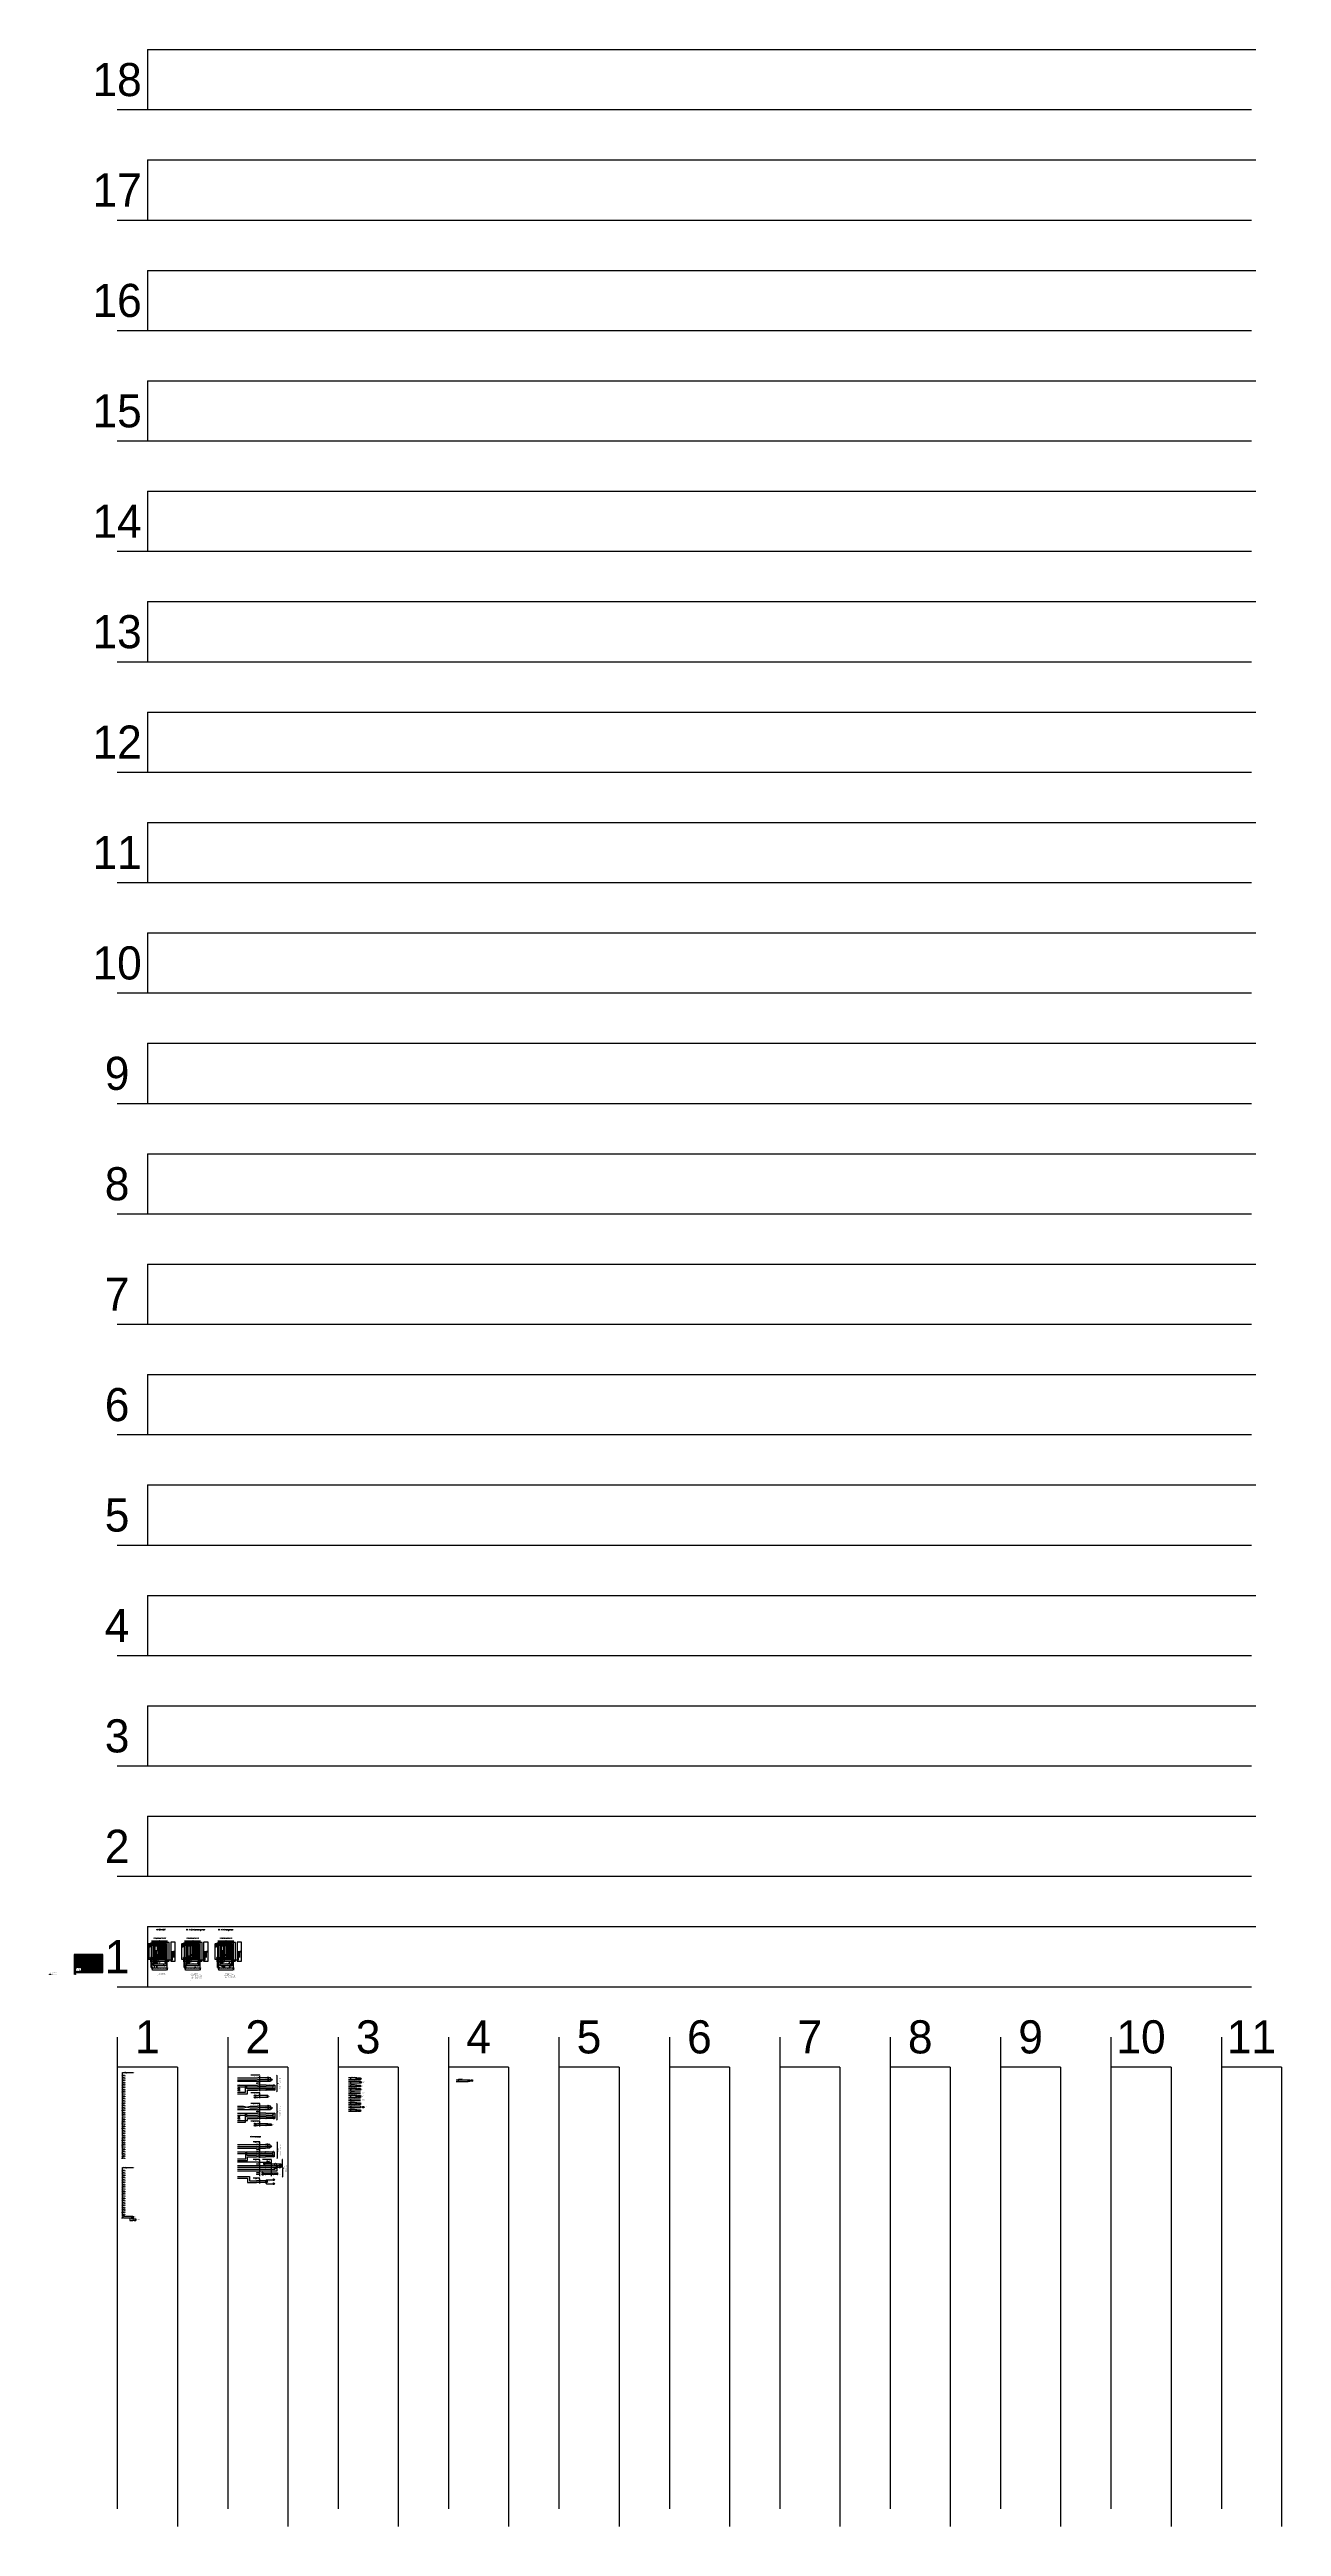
# Model space of a CAD drawing. Header units: millimetres. Extents: x -443 to 5136, y -2580 to 8636.
import ezdxf
from ezdxf.enums import TextEntityAlignment as Align

# ---------------------------------------------------------------- set-up
doc = ezdxf.new("R2010")
doc.units = ezdxf.units.MM
for name, pattern in [('DOT2', [3.125, 0, -3.125]), ('HIDDEN', [0.375, 0.25, -0.125]), ('HIDDEN2', [4.6875, 3.125, -1.5625]), ('PUNT', [4, 2, -2])]:
    doc.linetypes.add(name, pattern=pattern)
for name, color, linetype in [('13c', 9, 'Continuous'), ('18c', 1, 'Continuous'), ('25c', 7, 'Continuous'), ('35c', 2, 'Continuous'), ('50c', 3, 'Continuous'), ('70c', 4, 'Continuous'), ('B2', 7, 'Continuous'), ('BUITEN DIENST', 220, 'Continuous'), ('VkAwMetGrendelHaak', 7, 'Continuous')]:
    doc.layers.add(name, color=color, linetype=linetype)
doc.layers.add('noprint', color=40, linetype='Continuous', plot=False)
doc.layers.add('VPframe', color=30, linetype='Continuous', plot=False)
doc.styles.add('ISO', font='isoplus')
doc.styles.add('iso1_8', font='isoplus.shx', dxfattribs={"height": 1.8})
doc.styles.add('ISO2_5', font='isoplus', dxfattribs={"height": 2.5})
doc.styles.add('ISO2S', font='isoplus', dxfattribs={"oblique": 15, "height": 2})
doc.styles.add('iso3_5', font='isoplus.shx', dxfattribs={"height": 3.5})
doc.styles.add('isoplus', font='isoplus.shx')
doc.styles.add('ITALICT', font='italict', dxfattribs={"width": 0.8})
doc.styles.add('MONO', font='monotxt')
doc.styles.add('MONO_8', font='monotxt', dxfattribs={"width": 0.8})
doc.styles.get("Standard").update_dxf_attribs({"font": 'isoplus.shx'})
doc.styles.add('TXT', font='txt')
doc.styles.add('TXTS', font='txt', dxfattribs={"oblique": 15})
doc.dimstyles.new('ISO-25', dxfattribs={"dimtxt": 2.5, "dimasz": 2.5, "dimexe": 1.25, "dimexo": 0.625, "dimtad": 1, "dimtxsty": 'Standard', "dimcen": 2.5, "dimadec": 0, "dimazin": 0, "dimtfac": 1, "dimtmove": 0, "dimatfit": 3, "dimfxl": 1, "dimarcsym": 0})

# ---------------------------------------------------------------- blocks, each defined once
blk = doc.blocks.new('T_TRAF1')
at = {"color": 7, "linetype": 'Continuous'}
for centre in [(0, -4), (6, -4)]:
    blk.add_circle(centre, 4, dxfattribs=at)
at = {"color": 7, "style": 'MONO_8', "width": 0.8}
blk.add_attdef('PO', text='', height=2, dxfattribs=at).set_placement((1, 2), align=Align.RIGHT)
blk.add_attdef('SO', (5, 2), '', height=2, dxfattribs=at)
at = {"color": 9, "style": 'MONO_8', "width": 0.8, "flags": 1}
for tag, p in [('STATION', (0, -4)), ('GEBRUIK', (0, -6)), ('LIJN', (0, -2))]:
    blk.add_attdef(tag, text='', height=1.5, dxfattribs=at).set_placement(p, align=Align.MIDDLE)
at = {"color": 7}
for tag, style, p in [('SL', 'ISO', (-1, -4)), ('W', 'TXT', (3, -10)), ('SR', 'ISO', (7, -4))]:
    blk.add_attdef(tag, text='', height=2, dxfattribs=dict(at, style=style)).set_placement(p, align=Align.MIDDLE)
at = {"color": 2, "style": 'MONO_8', "width": 0.8}
blk.add_attdef('TRNAAM', (11, -6), '', height=3.5, dxfattribs=at)
blk = doc.blocks.new('knooppunt')
at = {"linetype": 'Continuous', "const_width": 0.7}
blk.add_lwpolyline([(-0.35, 0, 1), (0.35, 0, 1)], format="xyb", close=True, dxfattribs=at)
blk = doc.blocks.new('Seinlamp')
at = {"color": 7}
for p, q in [((38, 0), (0, 0)), ((44, 0), (54, 0)), ((54, 0), (54, -8)), ((38, -8), (0, -8)), ((54, -8), (44, -8))]:
    blk.add_line(p, q, dxfattribs=at)
at = {"color": 2, "linetype": 'Continuous'}
for p, q in [((52, -2), (56, -6)), ((52, -6), (56, -2))]:
    blk.add_line(p, q, dxfattribs=at)
at = {"color": 1, "linetype": 'HIDDEN2'}
blk.add_lwpolyline([(10, -10), (10, 2), (26, 2)], dxfattribs=at)
at = {"linetype": 'Continuous'}
for p in [(10, 0), (10, -8)]:
    blk.add_blockref('knooppunt', p, dxfattribs=at)
at = {"color": 2}
ref = blk.add_blockref('T_TRAF1', (38, 0), dxfattribs=at)
ref.add_attrib('SL', '48', dxfattribs={"color": 7, "height": 2, "style": 'ISO'}).set_placement((37, -4), align=Align.MIDDLE)
ref.add_attrib('SR', '7,2', dxfattribs={"color": 7, "height": 2, "style": 'ISO'}).set_placement((45, -4), align=Align.MIDDLE)
at = {"color": 7, "linetype": 'HIDDEN2', "style": 'isoplus'}
blk.add_text('SXCAV 1p', height=2.5, dxfattribs=at).set_placement((12, 2), align=Align.BOTTOM_LEFT)
at = {"color": 1, "linetype": 'HIDDEN2', "style": 'isoplus'}
for s, p in [('A1', (12, -3)), ('B1', (12, -7))]:
    blk.add_text(s, height=1.8, dxfattribs=at).set_placement(p)
at = {"color": 2, "linetype": 'Continuous', "style": 'isoplus'}
blk.add_attdef('NL', text='', height=3.5, dxfattribs=at).set_placement((58, -4), align=Align.MIDDLE_LEFT)
blk = doc.blocks.new('Kabelkop')
at = {"color": 7, "style": 'isoplus'}
for tag, p in [('KLNAME', (-3, 2)), ('FLO', (-3, -5))]:
    blk.add_attdef(tag, text='', height=2.5, dxfattribs=at).set_placement(p, align=Align.RIGHT)
at = {"color": 9, "style": 'MONO_8', "width": 0.8, "flags": 1}
for tag, p in [('STATION', (0, 0)), ('LIJN', (0, 2)), ('GEBRUIK', (0, -2))]:
    blk.add_attdef(tag, text='', height=1.5, dxfattribs=at).set_placement(p, align=Align.MIDDLE)
at = {"color": 7, "style": 'MONO_8', "width": 0.8, "flags": 1}
blk.add_attdef('TL', text='', height=2.5, dxfattribs=at).set_placement((0, 0), align=Align.MIDDLE)
at = {"color": 7, "style": 'isoplus'}
for tag, p in [('KRNAME', (3, 2)), ('FRO', (3, -5))]:
    blk.add_attdef(tag, p, '', height=2.5, dxfattribs=at)
blk = doc.blocks.new('*U68')
at = {"color": 7, "linetype": 'Continuous'}
for p, q in [((-2, -1), (-2, 1)), ((4, 1), (4, -1))]:
    blk.add_line(p, q, dxfattribs=at)
at = {"color": 7}
blk.add_line((-1, 0), (3, 0), dxfattribs=at)
at = {"color": 7, "style": 'isoplus', "oblique": 15}
blk.add_attdef('XTRTXTTOP', text='', height=1.8, dxfattribs=at).set_placement((1, 4), align=Align.CENTER)
blk.add_attdef('SNAME', text='', height=1.8, dxfattribs=at).set_placement((1, 2.5), align=Align.MIDDLE)
blk.add_attdef('XTRTXTBOT', text='', height=1.8, dxfattribs=at).set_placement((1, -4), align=Align.TOP_CENTER)
at = {"color": 7, "style": 'isoplus'}
blk.add_attdef('W', text='', height=1.8, dxfattribs=at).set_placement((1, -2.5), align=Align.MIDDLE)
blk = doc.blocks.new('*U69')
at = {"color": 7, "linetype": 'Continuous'}
for p, q in [((-2, -1), (-2, 1)), ((4, 1), (4, -1))]:
    blk.add_line(p, q, dxfattribs=at)
at = {"color": 7}
blk.add_line((-1, 0), (3, 0), dxfattribs=at)
at = {"color": 7, "style": 'isoplus', "oblique": 15}
blk.add_attdef('XTRTXTTOP', text='', height=1.8, dxfattribs=at).set_placement((1, 4), align=Align.CENTER)
blk.add_attdef('SNAME', text='', height=1.8, dxfattribs=at).set_placement((1, 2.5), align=Align.MIDDLE)
blk.add_attdef('XTRTXTBOT', text='', height=1.8, dxfattribs=at).set_placement((1, -4), align=Align.TOP_CENTER)
at = {"color": 7, "style": 'isoplus'}
blk.add_attdef('W', text='', height=1.8, dxfattribs=at).set_placement((1, -2.5), align=Align.MIDDLE)
blk = doc.blocks.new('*U70')
at = {"color": 7, "linetype": 'Continuous'}
for p, q in [((-2, -1), (-2, 1)), ((4, 1), (4, -1))]:
    blk.add_line(p, q, dxfattribs=at)
at = {"color": 7}
blk.add_line((-1, 0), (3, 0), dxfattribs=at)
at = {"color": 7, "style": 'isoplus', "oblique": 15}
blk.add_attdef('XTRTXTTOP', text='', height=1.8, dxfattribs=at).set_placement((1, 4), align=Align.CENTER)
blk.add_attdef('SNAME', text='', height=1.8, dxfattribs=at).set_placement((1, 2.5), align=Align.MIDDLE)
blk.add_attdef('XTRTXTBOT', text='', height=1.8, dxfattribs=at).set_placement((1, -4), align=Align.TOP_CENTER)
at = {"color": 7, "style": 'isoplus'}
blk.add_attdef('W', text='', height=1.8, dxfattribs=at).set_placement((1, -2.5), align=Align.MIDDLE)
blk = doc.blocks.new('*U71')
at = {"color": 7, "linetype": 'Continuous'}
for p, q in [((-2, -1), (-2, 1)), ((4, 1), (4, -1))]:
    blk.add_line(p, q, dxfattribs=at)
at = {"color": 7}
blk.add_line((-1, 0), (3, 0), dxfattribs=at)
at = {"color": 7, "style": 'isoplus', "oblique": 15}
blk.add_attdef('XTRTXTTOP', text='', height=1.8, dxfattribs=at).set_placement((1, 4), align=Align.CENTER)
blk.add_attdef('SNAME', text='', height=1.8, dxfattribs=at).set_placement((1, 2.5), align=Align.MIDDLE)
blk.add_attdef('XTRTXTBOT', text='', height=1.8, dxfattribs=at).set_placement((1, -4), align=Align.TOP_CENTER)
at = {"color": 7, "style": 'isoplus'}
blk.add_attdef('W', text='', height=1.8, dxfattribs=at).set_placement((1, -2.5), align=Align.MIDDLE)
blk = doc.blocks.new('*U72')
at = {"color": 7, "linetype": 'Continuous'}
for p, q in [((-2, -1), (-2, 1)), ((4, 1), (4, -1))]:
    blk.add_line(p, q, dxfattribs=at)
at = {"color": 7}
blk.add_line((-1, 0), (3, 0), dxfattribs=at)
at = {"color": 7, "style": 'isoplus', "oblique": 15}
blk.add_attdef('XTRTXTTOP', text='', height=1.8, dxfattribs=at).set_placement((1, 4), align=Align.CENTER)
blk.add_attdef('SNAME', text='', height=1.8, dxfattribs=at).set_placement((1, 2.5), align=Align.MIDDLE)
blk.add_attdef('XTRTXTBOT', text='', height=1.8, dxfattribs=at).set_placement((1, -4), align=Align.TOP_CENTER)
at = {"color": 7, "style": 'isoplus'}
blk.add_attdef('W', text='', height=1.8, dxfattribs=at).set_placement((1, -2.5), align=Align.MIDDLE)
blk = doc.blocks.new('*U73')
at = {"color": 7, "linetype": 'Continuous'}
for p, q in [((-2, -1), (-2, 1)), ((4, 1), (4, -1))]:
    blk.add_line(p, q, dxfattribs=at)
at = {"color": 7}
blk.add_line((-1, 0), (3, 0), dxfattribs=at)
at = {"color": 7, "style": 'isoplus', "oblique": 15}
blk.add_attdef('XTRTXTTOP', text='', height=1.8, dxfattribs=at).set_placement((1, 4), align=Align.CENTER)
blk.add_attdef('SNAME', text='', height=1.8, dxfattribs=at).set_placement((1, 2.5), align=Align.MIDDLE)
blk.add_attdef('XTRTXTBOT', text='', height=1.8, dxfattribs=at).set_placement((1, -4), align=Align.TOP_CENTER)
at = {"color": 7, "style": 'isoplus'}
blk.add_attdef('W', text='', height=1.8, dxfattribs=at).set_placement((1, -2.5), align=Align.MIDDLE)
blk = doc.blocks.new('*U74')
at = {"color": 7, "linetype": 'Continuous'}
for p, q in [((-2, -1), (-2, 1)), ((4, 1), (4, -1))]:
    blk.add_line(p, q, dxfattribs=at)
at = {"color": 7}
blk.add_line((-1, 0), (3, 0), dxfattribs=at)
at = {"color": 7, "style": 'isoplus', "oblique": 15}
blk.add_attdef('XTRTXTTOP', text='', height=1.8, dxfattribs=at).set_placement((1, 4), align=Align.CENTER)
blk.add_attdef('SNAME', text='', height=1.8, dxfattribs=at).set_placement((1, 2.5), align=Align.MIDDLE)
blk.add_attdef('XTRTXTBOT', text='', height=1.8, dxfattribs=at).set_placement((1, -4), align=Align.TOP_CENTER)
at = {"color": 7, "style": 'isoplus'}
blk.add_attdef('W', text='', height=1.8, dxfattribs=at).set_placement((1, -2.5), align=Align.MIDDLE)
blk = doc.blocks.new('*U75')
at = {"color": 7, "linetype": 'Continuous'}
for p, q in [((-2, -1), (-2, 1)), ((4, 1), (4, -1))]:
    blk.add_line(p, q, dxfattribs=at)
at = {"color": 7}
blk.add_line((-1, 0), (3, 0), dxfattribs=at)
at = {"color": 7, "style": 'isoplus', "oblique": 15}
blk.add_attdef('XTRTXTTOP', text='', height=1.8, dxfattribs=at).set_placement((1, 4), align=Align.CENTER)
blk.add_attdef('SNAME', text='', height=1.8, dxfattribs=at).set_placement((1, 2.5), align=Align.MIDDLE)
blk.add_attdef('XTRTXTBOT', text='', height=1.8, dxfattribs=at).set_placement((1, -4), align=Align.TOP_CENTER)
at = {"color": 7, "style": 'isoplus'}
blk.add_attdef('W', text='', height=1.8, dxfattribs=at).set_placement((1, -2.5), align=Align.MIDDLE)
blk = doc.blocks.new('*U48')
at = {"color": 7, "linetype": 'Continuous'}
for p, q in [((-2, -1), (-2, 1)), ((4, 1), (4, -1))]:
    blk.add_line(p, q, dxfattribs=at)
at = {"color": 7}
blk.add_line((-1, 0), (3, 0), dxfattribs=at)
at = {"color": 7, "style": 'isoplus', "oblique": 15}
blk.add_attdef('XTRTXTTOP', text='', height=1.8, dxfattribs=at).set_placement((1, 4), align=Align.CENTER)
blk.add_attdef('SNAME', text='', height=1.8, dxfattribs=at).set_placement((1, 2.5), align=Align.MIDDLE)
blk.add_attdef('XTRTXTBOT', text='', height=1.8, dxfattribs=at).set_placement((1, -4), align=Align.TOP_CENTER)
at = {"color": 7, "style": 'isoplus'}
blk.add_attdef('W', text='', height=1.8, dxfattribs=at).set_placement((1, -2.5), align=Align.MIDDLE)
blk = doc.blocks.new('*U49')
at = {"color": 7, "linetype": 'Continuous'}
for p, q in [((-2, -1), (-2, 1)), ((4, 1), (4, -1))]:
    blk.add_line(p, q, dxfattribs=at)
at = {"color": 7}
blk.add_line((-1, 0), (3, 0), dxfattribs=at)
at = {"color": 7, "style": 'isoplus', "oblique": 15}
blk.add_attdef('XTRTXTTOP', text='', height=1.8, dxfattribs=at).set_placement((1, 4), align=Align.CENTER)
blk.add_attdef('SNAME', text='', height=1.8, dxfattribs=at).set_placement((1, 2.5), align=Align.MIDDLE)
blk.add_attdef('XTRTXTBOT', text='', height=1.8, dxfattribs=at).set_placement((1, -4), align=Align.TOP_CENTER)
at = {"color": 7, "style": 'isoplus'}
blk.add_attdef('W', text='', height=1.8, dxfattribs=at).set_placement((1, -2.5), align=Align.MIDDLE)
blk = doc.blocks.new('*U50')
at = {"color": 7, "linetype": 'Continuous'}
for p, q in [((-2, -1), (-2, 1)), ((4, 1), (4, -1))]:
    blk.add_line(p, q, dxfattribs=at)
at = {"color": 7}
blk.add_line((-1, 0), (3, 0), dxfattribs=at)
at = {"color": 7, "style": 'isoplus', "oblique": 15}
blk.add_attdef('XTRTXTTOP', text='', height=1.8, dxfattribs=at).set_placement((1, 4), align=Align.CENTER)
blk.add_attdef('SNAME', text='', height=1.8, dxfattribs=at).set_placement((1, 2.5), align=Align.MIDDLE)
blk.add_attdef('XTRTXTBOT', text='', height=1.8, dxfattribs=at).set_placement((1, -4), align=Align.TOP_CENTER)
at = {"color": 7, "style": 'isoplus'}
blk.add_attdef('W', text='', height=1.8, dxfattribs=at).set_placement((1, -2.5), align=Align.MIDDLE)
blk = doc.blocks.new('*U51')
at = {"color": 7, "linetype": 'Continuous'}
for p, q in [((-2, -1), (-2, 1)), ((4, 1), (4, -1))]:
    blk.add_line(p, q, dxfattribs=at)
at = {"color": 7}
blk.add_line((-1, 0), (3, 0), dxfattribs=at)
at = {"color": 7, "style": 'isoplus', "oblique": 15}
blk.add_attdef('XTRTXTTOP', text='', height=1.8, dxfattribs=at).set_placement((1, 4), align=Align.CENTER)
blk.add_attdef('SNAME', text='', height=1.8, dxfattribs=at).set_placement((1, 2.5), align=Align.MIDDLE)
blk.add_attdef('XTRTXTBOT', text='', height=1.8, dxfattribs=at).set_placement((1, -4), align=Align.TOP_CENTER)
at = {"color": 7, "style": 'isoplus'}
blk.add_attdef('W', text='', height=1.8, dxfattribs=at).set_placement((1, -2.5), align=Align.MIDDLE)
blk = doc.blocks.new('*U52')
at = {"color": 7, "linetype": 'Continuous'}
for p, q in [((-2, -1), (-2, 1)), ((4, 1), (4, -1))]:
    blk.add_line(p, q, dxfattribs=at)
at = {"color": 7}
blk.add_line((-1, 0), (3, 0), dxfattribs=at)
at = {"color": 7, "style": 'isoplus', "oblique": 15}
blk.add_attdef('XTRTXTTOP', text='', height=1.8, dxfattribs=at).set_placement((1, 4), align=Align.CENTER)
blk.add_attdef('SNAME', text='', height=1.8, dxfattribs=at).set_placement((1, 2.5), align=Align.MIDDLE)
blk.add_attdef('XTRTXTBOT', text='', height=1.8, dxfattribs=at).set_placement((1, -4), align=Align.TOP_CENTER)
at = {"color": 7, "style": 'isoplus'}
blk.add_attdef('W', text='', height=1.8, dxfattribs=at).set_placement((1, -2.5), align=Align.MIDDLE)
blk = doc.blocks.new('*U53')
at = {"color": 7, "linetype": 'Continuous'}
for p, q in [((-2, -1), (-2, 1)), ((4, 1), (4, -1))]:
    blk.add_line(p, q, dxfattribs=at)
at = {"color": 7}
blk.add_line((-1, 0), (3, 0), dxfattribs=at)
at = {"color": 7, "style": 'isoplus', "oblique": 15}
blk.add_attdef('XTRTXTTOP', text='', height=1.8, dxfattribs=at).set_placement((1, 4), align=Align.CENTER)
blk.add_attdef('SNAME', text='', height=1.8, dxfattribs=at).set_placement((1, 2.5), align=Align.MIDDLE)
blk.add_attdef('XTRTXTBOT', text='', height=1.8, dxfattribs=at).set_placement((1, -4), align=Align.TOP_CENTER)
at = {"color": 7, "style": 'isoplus'}
blk.add_attdef('W', text='', height=1.8, dxfattribs=at).set_placement((1, -2.5), align=Align.MIDDLE)
blk = doc.blocks.new('*U54')
at = {"color": 7, "linetype": 'Continuous'}
for p, q in [((-2, -1), (-2, 1)), ((4, 1), (4, -1))]:
    blk.add_line(p, q, dxfattribs=at)
at = {"color": 7}
blk.add_line((-1, 0), (3, 0), dxfattribs=at)
at = {"color": 7, "style": 'isoplus', "oblique": 15}
blk.add_attdef('XTRTXTTOP', text='', height=1.8, dxfattribs=at).set_placement((1, 4), align=Align.CENTER)
blk.add_attdef('SNAME', text='', height=1.8, dxfattribs=at).set_placement((1, 2.5), align=Align.MIDDLE)
blk.add_attdef('XTRTXTBOT', text='', height=1.8, dxfattribs=at).set_placement((1, -4), align=Align.TOP_CENTER)
at = {"color": 7, "style": 'isoplus'}
blk.add_attdef('W', text='', height=1.8, dxfattribs=at).set_placement((1, -2.5), align=Align.MIDDLE)
blk = doc.blocks.new('*U55')
at = {"color": 7, "linetype": 'Continuous'}
for p, q in [((-2, -1), (-2, 1)), ((4, 1), (4, -1))]:
    blk.add_line(p, q, dxfattribs=at)
at = {"color": 7}
blk.add_line((-1, 0), (3, 0), dxfattribs=at)
at = {"color": 7, "style": 'isoplus', "oblique": 15}
blk.add_attdef('XTRTXTTOP', text='', height=1.8, dxfattribs=at).set_placement((1, 4), align=Align.CENTER)
blk.add_attdef('SNAME', text='', height=1.8, dxfattribs=at).set_placement((1, 2.5), align=Align.MIDDLE)
blk.add_attdef('XTRTXTBOT', text='', height=1.8, dxfattribs=at).set_placement((1, -4), align=Align.TOP_CENTER)
at = {"color": 7, "style": 'isoplus'}
blk.add_attdef('W', text='', height=1.8, dxfattribs=at).set_placement((1, -2.5), align=Align.MIDDLE)
blk = doc.blocks.new('*U56')
at = {"color": 7, "linetype": 'Continuous'}
for p, q in [((-2, -1), (-2, 1)), ((4, 1), (4, -1))]:
    blk.add_line(p, q, dxfattribs=at)
at = {"color": 7}
blk.add_line((-1, 0), (3, 0), dxfattribs=at)
at = {"color": 7, "style": 'isoplus', "oblique": 15}
blk.add_attdef('XTRTXTTOP', text='', height=1.8, dxfattribs=at).set_placement((1, 4), align=Align.CENTER)
blk.add_attdef('SNAME', text='', height=1.8, dxfattribs=at).set_placement((1, 2.5), align=Align.MIDDLE)
blk.add_attdef('XTRTXTBOT', text='', height=1.8, dxfattribs=at).set_placement((1, -4), align=Align.TOP_CENTER)
at = {"color": 7, "style": 'isoplus'}
blk.add_attdef('W', text='', height=1.8, dxfattribs=at).set_placement((1, -2.5), align=Align.MIDDLE)
blk = doc.blocks.new('*U57')
at = {"color": 7, "linetype": 'Continuous'}
for p, q in [((-2, -1), (-2, 1)), ((4, 1), (4, -1))]:
    blk.add_line(p, q, dxfattribs=at)
at = {"color": 7}
blk.add_line((-1, 0), (3, 0), dxfattribs=at)
at = {"color": 7, "style": 'isoplus', "oblique": 15}
blk.add_attdef('XTRTXTTOP', text='', height=1.8, dxfattribs=at).set_placement((1, 4), align=Align.CENTER)
blk.add_attdef('SNAME', text='', height=1.8, dxfattribs=at).set_placement((1, 2.5), align=Align.MIDDLE)
blk.add_attdef('XTRTXTBOT', text='', height=1.8, dxfattribs=at).set_placement((1, -4), align=Align.TOP_CENTER)
at = {"color": 7, "style": 'isoplus'}
blk.add_attdef('W', text='', height=1.8, dxfattribs=at).set_placement((1, -2.5), align=Align.MIDDLE)
blk = doc.blocks.new('*U38')
at = {"color": 7, "linetype": 'Continuous'}
for p, q in [((-2, -1), (-2, 1)), ((4, 1), (4, -1))]:
    blk.add_line(p, q, dxfattribs=at)
at = {"color": 7}
blk.add_line((-1, 0), (3, 0), dxfattribs=at)
at = {"color": 7, "style": 'isoplus', "oblique": 15}
blk.add_attdef('XTRTXTTOP', text='', height=1.8, dxfattribs=at).set_placement((1, 4), align=Align.CENTER)
blk.add_attdef('SNAME', text='', height=1.8, dxfattribs=at).set_placement((1, 2.5), align=Align.MIDDLE)
blk.add_attdef('XTRTXTBOT', text='', height=1.8, dxfattribs=at).set_placement((1, -4), align=Align.TOP_CENTER)
at = {"color": 7, "style": 'isoplus'}
blk.add_attdef('W', text='', height=1.8, dxfattribs=at).set_placement((1, -2.5), align=Align.MIDDLE)
blk = doc.blocks.new('*U39')
at = {"color": 7, "linetype": 'Continuous'}
for p, q in [((-2, -1), (-2, 1)), ((4, 1), (4, -1))]:
    blk.add_line(p, q, dxfattribs=at)
at = {"color": 7}
blk.add_line((-1, 0), (3, 0), dxfattribs=at)
at = {"color": 7, "style": 'isoplus', "oblique": 15}
blk.add_attdef('XTRTXTTOP', text='', height=1.8, dxfattribs=at).set_placement((1, 4), align=Align.CENTER)
blk.add_attdef('SNAME', text='', height=1.8, dxfattribs=at).set_placement((1, 2.5), align=Align.MIDDLE)
blk.add_attdef('XTRTXTBOT', text='', height=1.8, dxfattribs=at).set_placement((1, -4), align=Align.TOP_CENTER)
at = {"color": 7, "style": 'isoplus'}
blk.add_attdef('W', text='', height=1.8, dxfattribs=at).set_placement((1, -2.5), align=Align.MIDDLE)
blk = doc.blocks.new('*U40')
at = {"color": 7, "linetype": 'Continuous'}
for p, q in [((-2, -1), (-2, 1)), ((4, 1), (4, -1))]:
    blk.add_line(p, q, dxfattribs=at)
at = {"color": 7}
blk.add_line((-1, 0), (3, 0), dxfattribs=at)
at = {"color": 7, "style": 'isoplus', "oblique": 15}
blk.add_attdef('XTRTXTTOP', text='', height=1.8, dxfattribs=at).set_placement((1, 4), align=Align.CENTER)
blk.add_attdef('SNAME', text='', height=1.8, dxfattribs=at).set_placement((1, 2.5), align=Align.MIDDLE)
blk.add_attdef('XTRTXTBOT', text='', height=1.8, dxfattribs=at).set_placement((1, -4), align=Align.TOP_CENTER)
at = {"color": 7, "style": 'isoplus'}
blk.add_attdef('W', text='', height=1.8, dxfattribs=at).set_placement((1, -2.5), align=Align.MIDDLE)
blk = doc.blocks.new('*U41')
at = {"color": 7, "linetype": 'Continuous'}
for p, q in [((-2, -1), (-2, 1)), ((4, 1), (4, -1))]:
    blk.add_line(p, q, dxfattribs=at)
at = {"color": 7}
blk.add_line((-1, 0), (3, 0), dxfattribs=at)
at = {"color": 7, "style": 'isoplus', "oblique": 15}
blk.add_attdef('XTRTXTTOP', text='', height=1.8, dxfattribs=at).set_placement((1, 4), align=Align.CENTER)
blk.add_attdef('SNAME', text='', height=1.8, dxfattribs=at).set_placement((1, 2.5), align=Align.MIDDLE)
blk.add_attdef('XTRTXTBOT', text='', height=1.8, dxfattribs=at).set_placement((1, -4), align=Align.TOP_CENTER)
at = {"color": 7, "style": 'isoplus'}
blk.add_attdef('W', text='', height=1.8, dxfattribs=at).set_placement((1, -2.5), align=Align.MIDDLE)
blk = doc.blocks.new('*U42')
at = {"color": 7, "linetype": 'Continuous'}
for p, q in [((-2, -1), (-2, 1)), ((4, 1), (4, -1))]:
    blk.add_line(p, q, dxfattribs=at)
at = {"color": 7}
blk.add_line((-1, 0), (3, 0), dxfattribs=at)
at = {"color": 7, "style": 'isoplus', "oblique": 15}
blk.add_attdef('XTRTXTTOP', text='', height=1.8, dxfattribs=at).set_placement((1, 4), align=Align.CENTER)
blk.add_attdef('SNAME', text='', height=1.8, dxfattribs=at).set_placement((1, 2.5), align=Align.MIDDLE)
blk.add_attdef('XTRTXTBOT', text='', height=1.8, dxfattribs=at).set_placement((1, -4), align=Align.TOP_CENTER)
at = {"color": 7, "style": 'isoplus'}
blk.add_attdef('W', text='', height=1.8, dxfattribs=at).set_placement((1, -2.5), align=Align.MIDDLE)
blk = doc.blocks.new('*U43')
at = {"color": 7, "linetype": 'Continuous'}
for p, q in [((-2, -1), (-2, 1)), ((4, 1), (4, -1))]:
    blk.add_line(p, q, dxfattribs=at)
at = {"color": 7}
blk.add_line((-1, 0), (3, 0), dxfattribs=at)
at = {"color": 7, "style": 'isoplus', "oblique": 15}
blk.add_attdef('XTRTXTTOP', text='', height=1.8, dxfattribs=at).set_placement((1, 4), align=Align.CENTER)
blk.add_attdef('SNAME', text='', height=1.8, dxfattribs=at).set_placement((1, 2.5), align=Align.MIDDLE)
blk.add_attdef('XTRTXTBOT', text='', height=1.8, dxfattribs=at).set_placement((1, -4), align=Align.TOP_CENTER)
at = {"color": 7, "style": 'isoplus'}
blk.add_attdef('W', text='', height=1.8, dxfattribs=at).set_placement((1, -2.5), align=Align.MIDDLE)
blk = doc.blocks.new('*U44')
at = {"color": 7, "linetype": 'Continuous'}
for p, q in [((-2, -1), (-2, 1)), ((4, 1), (4, -1))]:
    blk.add_line(p, q, dxfattribs=at)
at = {"color": 7}
blk.add_line((-1, 0), (3, 0), dxfattribs=at)
at = {"color": 7, "style": 'isoplus', "oblique": 15}
blk.add_attdef('XTRTXTTOP', text='', height=1.8, dxfattribs=at).set_placement((1, 4), align=Align.CENTER)
blk.add_attdef('SNAME', text='', height=1.8, dxfattribs=at).set_placement((1, 2.5), align=Align.MIDDLE)
blk.add_attdef('XTRTXTBOT', text='', height=1.8, dxfattribs=at).set_placement((1, -4), align=Align.TOP_CENTER)
at = {"color": 7, "style": 'isoplus'}
blk.add_attdef('W', text='', height=1.8, dxfattribs=at).set_placement((1, -2.5), align=Align.MIDDLE)
blk = doc.blocks.new('*U45')
at = {"color": 7, "linetype": 'Continuous'}
for p, q in [((-2, -1), (-2, 1)), ((4, 1), (4, -1))]:
    blk.add_line(p, q, dxfattribs=at)
at = {"color": 7}
blk.add_line((-1, 0), (3, 0), dxfattribs=at)
at = {"color": 7, "style": 'isoplus', "oblique": 15}
blk.add_attdef('XTRTXTTOP', text='', height=1.8, dxfattribs=at).set_placement((1, 4), align=Align.CENTER)
blk.add_attdef('SNAME', text='', height=1.8, dxfattribs=at).set_placement((1, 2.5), align=Align.MIDDLE)
blk.add_attdef('XTRTXTBOT', text='', height=1.8, dxfattribs=at).set_placement((1, -4), align=Align.TOP_CENTER)
at = {"color": 7, "style": 'isoplus'}
blk.add_attdef('W', text='', height=1.8, dxfattribs=at).set_placement((1, -2.5), align=Align.MIDDLE)
blk = doc.blocks.new('*U46')
at = {"color": 7, "linetype": 'Continuous'}
for p, q in [((-2, -1), (-2, 1)), ((4, 1), (4, -1))]:
    blk.add_line(p, q, dxfattribs=at)
at = {"color": 7}
blk.add_line((-1, 0), (3, 0), dxfattribs=at)
at = {"color": 7, "style": 'isoplus', "oblique": 15}
blk.add_attdef('XTRTXTTOP', text='', height=1.8, dxfattribs=at).set_placement((1, 4), align=Align.CENTER)
blk.add_attdef('SNAME', text='', height=1.8, dxfattribs=at).set_placement((1, 2.5), align=Align.MIDDLE)
blk.add_attdef('XTRTXTBOT', text='', height=1.8, dxfattribs=at).set_placement((1, -4), align=Align.TOP_CENTER)
at = {"color": 7, "style": 'isoplus'}
blk.add_attdef('W', text='', height=1.8, dxfattribs=at).set_placement((1, -2.5), align=Align.MIDDLE)
blk = doc.blocks.new('*U47')
at = {"color": 7, "linetype": 'Continuous'}
for p, q in [((-2, -1), (-2, 1)), ((4, 1), (4, -1))]:
    blk.add_line(p, q, dxfattribs=at)
at = {"color": 7}
blk.add_line((-1, 0), (3, 0), dxfattribs=at)
at = {"color": 7, "style": 'isoplus', "oblique": 15}
blk.add_attdef('XTRTXTTOP', text='', height=1.8, dxfattribs=at).set_placement((1, 4), align=Align.CENTER)
blk.add_attdef('SNAME', text='', height=1.8, dxfattribs=at).set_placement((1, 2.5), align=Align.MIDDLE)
blk.add_attdef('XTRTXTBOT', text='', height=1.8, dxfattribs=at).set_placement((1, -4), align=Align.TOP_CENTER)
at = {"color": 7, "style": 'isoplus'}
blk.add_attdef('W', text='', height=1.8, dxfattribs=at).set_placement((1, -2.5), align=Align.MIDDLE)
blk = doc.blocks.new('*U58')
at = {"color": 7, "linetype": 'Continuous'}
for p, q in [((-2, -1), (-2, 1)), ((4, 1), (4, -1))]:
    blk.add_line(p, q, dxfattribs=at)
at = {"color": 7}
blk.add_line((-1, 0), (3, 0), dxfattribs=at)
at = {"color": 7, "style": 'isoplus', "oblique": 15}
blk.add_attdef('XTRTXTTOP', text='', height=1.8, dxfattribs=at).set_placement((1, 4), align=Align.CENTER)
blk.add_attdef('SNAME', text='', height=1.8, dxfattribs=at).set_placement((1, 2.5), align=Align.MIDDLE)
blk.add_attdef('XTRTXTBOT', text='', height=1.8, dxfattribs=at).set_placement((1, -4), align=Align.TOP_CENTER)
at = {"color": 7, "style": 'isoplus'}
blk.add_attdef('W', text='', height=1.8, dxfattribs=at).set_placement((1, -2.5), align=Align.MIDDLE)
blk = doc.blocks.new('*U59')
at = {"color": 7, "linetype": 'Continuous'}
for p, q in [((-2, -1), (-2, 1)), ((4, 1), (4, -1))]:
    blk.add_line(p, q, dxfattribs=at)
at = {"color": 7}
blk.add_line((-1, 0), (3, 0), dxfattribs=at)
at = {"color": 7, "style": 'isoplus', "oblique": 15}
blk.add_attdef('XTRTXTTOP', text='', height=1.8, dxfattribs=at).set_placement((1, 4), align=Align.CENTER)
blk.add_attdef('SNAME', text='', height=1.8, dxfattribs=at).set_placement((1, 2.5), align=Align.MIDDLE)
blk.add_attdef('XTRTXTBOT', text='', height=1.8, dxfattribs=at).set_placement((1, -4), align=Align.TOP_CENTER)
at = {"color": 7, "style": 'isoplus'}
blk.add_attdef('W', text='', height=1.8, dxfattribs=at).set_placement((1, -2.5), align=Align.MIDDLE)
blk = doc.blocks.new('*U60')
at = {"color": 7, "linetype": 'Continuous'}
for p, q in [((-2, -1), (-2, 1)), ((4, 1), (4, -1))]:
    blk.add_line(p, q, dxfattribs=at)
at = {"color": 7}
blk.add_line((-1, 0), (3, 0), dxfattribs=at)
at = {"color": 7, "style": 'isoplus', "oblique": 15}
blk.add_attdef('XTRTXTTOP', text='', height=1.8, dxfattribs=at).set_placement((1, 4), align=Align.CENTER)
blk.add_attdef('SNAME', text='', height=1.8, dxfattribs=at).set_placement((1, 2.5), align=Align.MIDDLE)
blk.add_attdef('XTRTXTBOT', text='', height=1.8, dxfattribs=at).set_placement((1, -4), align=Align.TOP_CENTER)
at = {"color": 7, "style": 'isoplus'}
blk.add_attdef('W', text='', height=1.8, dxfattribs=at).set_placement((1, -2.5), align=Align.MIDDLE)
blk = doc.blocks.new('*U61')
at = {"color": 7, "linetype": 'Continuous'}
for p, q in [((-2, -1), (-2, 1)), ((4, 1), (4, -1))]:
    blk.add_line(p, q, dxfattribs=at)
at = {"color": 7}
blk.add_line((-1, 0), (3, 0), dxfattribs=at)
at = {"color": 7, "style": 'isoplus', "oblique": 15}
blk.add_attdef('XTRTXTTOP', text='', height=1.8, dxfattribs=at).set_placement((1, 4), align=Align.CENTER)
blk.add_attdef('SNAME', text='', height=1.8, dxfattribs=at).set_placement((1, 2.5), align=Align.MIDDLE)
blk.add_attdef('XTRTXTBOT', text='', height=1.8, dxfattribs=at).set_placement((1, -4), align=Align.TOP_CENTER)
at = {"color": 7, "style": 'isoplus'}
blk.add_attdef('W', text='', height=1.8, dxfattribs=at).set_placement((1, -2.5), align=Align.MIDDLE)
blk = doc.blocks.new('*U62')
at = {"color": 7, "linetype": 'Continuous'}
for p, q in [((-2, -1), (-2, 1)), ((4, 1), (4, -1))]:
    blk.add_line(p, q, dxfattribs=at)
at = {"color": 7}
blk.add_line((-1, 0), (3, 0), dxfattribs=at)
at = {"color": 7, "style": 'isoplus', "oblique": 15}
blk.add_attdef('XTRTXTTOP', text='', height=1.8, dxfattribs=at).set_placement((1, 4), align=Align.CENTER)
blk.add_attdef('SNAME', text='', height=1.8, dxfattribs=at).set_placement((1, 2.5), align=Align.MIDDLE)
blk.add_attdef('XTRTXTBOT', text='', height=1.8, dxfattribs=at).set_placement((1, -4), align=Align.TOP_CENTER)
at = {"color": 7, "style": 'isoplus'}
blk.add_attdef('W', text='', height=1.8, dxfattribs=at).set_placement((1, -2.5), align=Align.MIDDLE)
blk = doc.blocks.new('*U63')
at = {"color": 7, "linetype": 'Continuous'}
for p, q in [((-2, -1), (-2, 1)), ((4, 1), (4, -1))]:
    blk.add_line(p, q, dxfattribs=at)
at = {"color": 7}
blk.add_line((-1, 0), (3, 0), dxfattribs=at)
at = {"color": 7, "style": 'isoplus', "oblique": 15}
blk.add_attdef('XTRTXTTOP', text='', height=1.8, dxfattribs=at).set_placement((1, 4), align=Align.CENTER)
blk.add_attdef('SNAME', text='', height=1.8, dxfattribs=at).set_placement((1, 2.5), align=Align.MIDDLE)
blk.add_attdef('XTRTXTBOT', text='', height=1.8, dxfattribs=at).set_placement((1, -4), align=Align.TOP_CENTER)
at = {"color": 7, "style": 'isoplus'}
blk.add_attdef('W', text='', height=1.8, dxfattribs=at).set_placement((1, -2.5), align=Align.MIDDLE)
blk = doc.blocks.new('*U64')
at = {"color": 7, "linetype": 'Continuous'}
for p, q in [((-2, -1), (-2, 1)), ((4, 1), (4, -1))]:
    blk.add_line(p, q, dxfattribs=at)
at = {"color": 7}
blk.add_line((-1, 0), (3, 0), dxfattribs=at)
at = {"color": 7, "style": 'isoplus', "oblique": 15}
blk.add_attdef('XTRTXTTOP', text='', height=1.8, dxfattribs=at).set_placement((1, 4), align=Align.CENTER)
blk.add_attdef('SNAME', text='', height=1.8, dxfattribs=at).set_placement((1, 2.5), align=Align.MIDDLE)
blk.add_attdef('XTRTXTBOT', text='', height=1.8, dxfattribs=at).set_placement((1, -4), align=Align.TOP_CENTER)
at = {"color": 7, "style": 'isoplus'}
blk.add_attdef('W', text='', height=1.8, dxfattribs=at).set_placement((1, -2.5), align=Align.MIDDLE)
blk = doc.blocks.new('*U65')
at = {"color": 7, "linetype": 'Continuous'}
for p, q in [((-2, -1), (-2, 1)), ((4, 1), (4, -1))]:
    blk.add_line(p, q, dxfattribs=at)
at = {"color": 7}
blk.add_line((-1, 0), (3, 0), dxfattribs=at)
at = {"color": 7, "style": 'isoplus', "oblique": 15}
blk.add_attdef('XTRTXTTOP', text='', height=1.8, dxfattribs=at).set_placement((1, 4), align=Align.CENTER)
blk.add_attdef('SNAME', text='', height=1.8, dxfattribs=at).set_placement((1, 2.5), align=Align.MIDDLE)
blk.add_attdef('XTRTXTBOT', text='', height=1.8, dxfattribs=at).set_placement((1, -4), align=Align.TOP_CENTER)
at = {"color": 7, "style": 'isoplus'}
blk.add_attdef('W', text='', height=1.8, dxfattribs=at).set_placement((1, -2.5), align=Align.MIDDLE)
blk = doc.blocks.new('*U66')
at = {"color": 7, "linetype": 'Continuous'}
for p, q in [((-2, -1), (-2, 1)), ((4, 1), (4, -1))]:
    blk.add_line(p, q, dxfattribs=at)
at = {"color": 7}
blk.add_line((-1, 0), (3, 0), dxfattribs=at)
at = {"color": 7, "style": 'isoplus', "oblique": 15}
blk.add_attdef('XTRTXTTOP', text='', height=1.8, dxfattribs=at).set_placement((1, 4), align=Align.CENTER)
blk.add_attdef('SNAME', text='', height=1.8, dxfattribs=at).set_placement((1, 2.5), align=Align.MIDDLE)
blk.add_attdef('XTRTXTBOT', text='', height=1.8, dxfattribs=at).set_placement((1, -4), align=Align.TOP_CENTER)
at = {"color": 7, "style": 'isoplus'}
blk.add_attdef('W', text='', height=1.8, dxfattribs=at).set_placement((1, -2.5), align=Align.MIDDLE)
blk = doc.blocks.new('*U67')
at = {"color": 7, "linetype": 'Continuous'}
for p, q in [((-2, -1), (-2, 1)), ((4, 1), (4, -1))]:
    blk.add_line(p, q, dxfattribs=at)
at = {"color": 7}
blk.add_line((-1, 0), (3, 0), dxfattribs=at)
at = {"color": 7, "style": 'isoplus', "oblique": 15}
blk.add_attdef('XTRTXTTOP', text='', height=1.8, dxfattribs=at).set_placement((1, 4), align=Align.CENTER)
blk.add_attdef('SNAME', text='', height=1.8, dxfattribs=at).set_placement((1, 2.5), align=Align.MIDDLE)
blk.add_attdef('XTRTXTBOT', text='', height=1.8, dxfattribs=at).set_placement((1, -4), align=Align.TOP_CENTER)
at = {"color": 7, "style": 'isoplus'}
blk.add_attdef('W', text='', height=1.8, dxfattribs=at).set_placement((1, -2.5), align=Align.MIDDLE)
blk = doc.blocks.new('*U76')
at = {"color": 7, "linetype": 'Continuous'}
for p, q in [((-2, -1), (-2, 1)), ((4, 1), (4, -1))]:
    blk.add_line(p, q, dxfattribs=at)
at = {"color": 7}
blk.add_line((-1, 0), (3, 0), dxfattribs=at)
at = {"color": 7, "style": 'isoplus', "oblique": 15}
blk.add_attdef('XTRTXTTOP', text='', height=1.8, dxfattribs=at).set_placement((1, 4), align=Align.CENTER)
blk.add_attdef('SNAME', text='', height=1.8, dxfattribs=at).set_placement((1, 2.5), align=Align.MIDDLE)
blk.add_attdef('XTRTXTBOT', text='', height=1.8, dxfattribs=at).set_placement((1, -4), align=Align.TOP_CENTER)
at = {"color": 7, "style": 'isoplus'}
blk.add_attdef('W', text='', height=1.8, dxfattribs=at).set_placement((1, -2.5), align=Align.MIDDLE)
blk = doc.blocks.new('*U77')
at = {"color": 7, "linetype": 'Continuous'}
for p, q in [((-2, -1), (-2, 1)), ((4, 1), (4, -1))]:
    blk.add_line(p, q, dxfattribs=at)
at = {"color": 7}
blk.add_line((-1, 0), (3, 0), dxfattribs=at)
at = {"color": 7, "style": 'isoplus', "oblique": 15}
blk.add_attdef('XTRTXTTOP', text='', height=1.8, dxfattribs=at).set_placement((1, 4), align=Align.CENTER)
blk.add_attdef('SNAME', text='', height=1.8, dxfattribs=at).set_placement((1, 2.5), align=Align.MIDDLE)
blk.add_attdef('XTRTXTBOT', text='', height=1.8, dxfattribs=at).set_placement((1, -4), align=Align.TOP_CENTER)
at = {"color": 7, "style": 'isoplus'}
blk.add_attdef('W', text='', height=1.8, dxfattribs=at).set_placement((1, -2.5), align=Align.MIDDLE)
blk = doc.blocks.new('*U78')
at = {"color": 7, "linetype": 'Continuous'}
for p, q in [((-2, -1), (-2, 1)), ((4, 1), (4, -1))]:
    blk.add_line(p, q, dxfattribs=at)
at = {"color": 7}
blk.add_line((-1, 0), (3, 0), dxfattribs=at)
at = {"color": 7, "style": 'isoplus', "oblique": 15}
blk.add_attdef('XTRTXTTOP', text='', height=1.8, dxfattribs=at).set_placement((1, 4), align=Align.CENTER)
blk.add_attdef('SNAME', text='', height=1.8, dxfattribs=at).set_placement((1, 2.5), align=Align.MIDDLE)
blk.add_attdef('XTRTXTBOT', text='', height=1.8, dxfattribs=at).set_placement((1, -4), align=Align.TOP_CENTER)
at = {"color": 7, "style": 'isoplus'}
blk.add_attdef('W', text='', height=1.8, dxfattribs=at).set_placement((1, -2.5), align=Align.MIDDLE)
blk = doc.blocks.new('*U79')
at = {"color": 7, "linetype": 'Continuous'}
for p, q in [((-2, -1), (-2, 1)), ((4, 1), (4, -1))]:
    blk.add_line(p, q, dxfattribs=at)
at = {"color": 7}
blk.add_line((-1, 0), (3, 0), dxfattribs=at)
at = {"color": 7, "style": 'isoplus', "oblique": 15}
blk.add_attdef('XTRTXTTOP', text='', height=1.8, dxfattribs=at).set_placement((1, 4), align=Align.CENTER)
blk.add_attdef('SNAME', text='', height=1.8, dxfattribs=at).set_placement((1, 2.5), align=Align.MIDDLE)
blk.add_attdef('XTRTXTBOT', text='', height=1.8, dxfattribs=at).set_placement((1, -4), align=Align.TOP_CENTER)
at = {"color": 7, "style": 'isoplus'}
blk.add_attdef('W', text='', height=1.8, dxfattribs=at).set_placement((1, -2.5), align=Align.MIDDLE)
blk = doc.blocks.new('*U80')
at = {"color": 7, "linetype": 'Continuous'}
for p, q in [((-2, -1), (-2, 1)), ((4, 1), (4, -1))]:
    blk.add_line(p, q, dxfattribs=at)
at = {"color": 7}
blk.add_line((-1, 0), (3, 0), dxfattribs=at)
at = {"color": 7, "style": 'isoplus', "oblique": 15}
blk.add_attdef('XTRTXTTOP', text='', height=1.8, dxfattribs=at).set_placement((1, 4), align=Align.CENTER)
blk.add_attdef('SNAME', text='', height=1.8, dxfattribs=at).set_placement((1, 2.5), align=Align.MIDDLE)
blk.add_attdef('XTRTXTBOT', text='', height=1.8, dxfattribs=at).set_placement((1, -4), align=Align.TOP_CENTER)
at = {"color": 7, "style": 'isoplus'}
blk.add_attdef('W', text='', height=1.8, dxfattribs=at).set_placement((1, -2.5), align=Align.MIDDLE)
blk = doc.blocks.new('*U81')
at = {"color": 7, "linetype": 'Continuous'}
for p, q in [((-2, -1), (-2, 1)), ((4, 1), (4, -1))]:
    blk.add_line(p, q, dxfattribs=at)
at = {"color": 7}
blk.add_line((-1, 0), (3, 0), dxfattribs=at)
at = {"color": 7, "style": 'isoplus', "oblique": 15}
blk.add_attdef('XTRTXTTOP', text='', height=1.8, dxfattribs=at).set_placement((1, 4), align=Align.CENTER)
blk.add_attdef('SNAME', text='', height=1.8, dxfattribs=at).set_placement((1, 2.5), align=Align.MIDDLE)
blk.add_attdef('XTRTXTBOT', text='', height=1.8, dxfattribs=at).set_placement((1, -4), align=Align.TOP_CENTER)
at = {"color": 7, "style": 'isoplus'}
blk.add_attdef('W', text='', height=1.8, dxfattribs=at).set_placement((1, -2.5), align=Align.MIDDLE)
blk = doc.blocks.new('*U82')
at = {"color": 7, "linetype": 'Continuous'}
for p, q in [((-2, -1), (-2, 1)), ((4, 1), (4, -1))]:
    blk.add_line(p, q, dxfattribs=at)
at = {"color": 7}
blk.add_line((-1, 0), (3, 0), dxfattribs=at)
at = {"color": 7, "style": 'isoplus', "oblique": 15}
blk.add_attdef('XTRTXTTOP', text='', height=1.8, dxfattribs=at).set_placement((1, 4), align=Align.CENTER)
blk.add_attdef('SNAME', text='', height=1.8, dxfattribs=at).set_placement((1, 2.5), align=Align.MIDDLE)
blk.add_attdef('XTRTXTBOT', text='', height=1.8, dxfattribs=at).set_placement((1, -4), align=Align.TOP_CENTER)
at = {"color": 7, "style": 'isoplus'}
blk.add_attdef('W', text='', height=1.8, dxfattribs=at).set_placement((1, -2.5), align=Align.MIDDLE)
blk = doc.blocks.new('*U83')
at = {"color": 7, "linetype": 'Continuous'}
for p, q in [((-2, -1), (-2, 1)), ((4, 1), (4, -1))]:
    blk.add_line(p, q, dxfattribs=at)
at = {"color": 7}
blk.add_line((-1, 0), (3, 0), dxfattribs=at)
at = {"color": 7, "style": 'isoplus', "oblique": 15}
blk.add_attdef('XTRTXTTOP', text='', height=1.8, dxfattribs=at).set_placement((1, 4), align=Align.CENTER)
blk.add_attdef('SNAME', text='', height=1.8, dxfattribs=at).set_placement((1, 2.5), align=Align.MIDDLE)
blk.add_attdef('XTRTXTBOT', text='', height=1.8, dxfattribs=at).set_placement((1, -4), align=Align.TOP_CENTER)
at = {"color": 7, "style": 'isoplus'}
blk.add_attdef('W', text='', height=1.8, dxfattribs=at).set_placement((1, -2.5), align=Align.MIDDLE)
blk = doc.blocks.new('*U194')
at = {"color": 7}
for p, q in [((0, -12), (4, -12)), ((0, -20), (4, -20)), ((0, -28), (4, -28)), ((0, -36), (4, -36)), ((0, -44), (4, -44)), ((0, -52), (4, -52)), ((0, -60), (4, -60)), ((0, -68), (4, -68)), ((0, -76), (4, -76)), ((0, -84), (4, -84)), ((0, -92), (4, -92)), ((0, -100), (4, -100)), ((0, -108), (4, -108)), ((0, -116), (4, -116)), ((0, -124), (4, -124)), ((0, -132), (4, -132)), ((0, -140), (4, -140)), ((0, -148), (4, -148)), ((0, -156), (4, -156)), ((0, -164), (4, -164)), ((0, -172), (4, -172)), ((0, -180), (4, -180)), ((0, -188), (4, -188)), ((0, -196), (4, -196)), ((0, -204), (4, -204)), ((0, -212), (4, -212)), ((0, -220), (4, -220)), ((0, -228), (4, -228)), ((0, -236), (4, -236)), ((0, -244), (4, -244)), ((0, -252), (4, -252)), ((0, -260), (4, -260)), ((0, -268), (4, -268)), ((0, -276), (4, -276)), ((0, -284), (4, -284)), ((0, -292), (4, -292)), ((0, -300), (4, -300)), ((0, -308), (4, -308)), ((0, -316), (4, -316)), ((0, -324), (4, -324)), ((0, -332), (4, -332)), ((0, -340), (4, -340)), ((0, -348), (4, -348)), ((0, -356), (4, -356)), ((0, -364), (4, -364)), ((0, -372), (4, -372))]:
    blk.add_line(p, q, dxfattribs=at)
for p, q in [((4, -380), (0, -380)), ((4, -388), (0, -388))]:
    blk.add_line(p, q)
at = {"color": 1, "linetype": 'HIDDEN2'}
blk.add_lwpolyline([(0, -390), (0, 0), (52, 0)], dxfattribs=at)
at = {"linetype": 'Continuous'}
ref = blk.add_blockref('Kabelkop', (0, 0), dxfattribs=at)
ref.add_attrib('KRNAME', 'Keet/VK', (3, 2), dxfattribs={"color": 7, "height": 2.5, "style": 'isoplus'})
ref.add_attrib('FRO', 'SXCAV24p', (3, -5), dxfattribs={"color": 7, "height": 2.5, "style": 'isoplus'})
for p in [(0, -12), (0, -20), (0, -28), (0, -36), (0, -44), (0, -52), (0, -60), (0, -68), (0, -76), (0, -84), (0, -92), (0, -100), (0, -108), (0, -116), (0, -124), (0, -132), (0, -140), (0, -148), (0, -156), (0, -164), (0, -172), (0, -180), (0, -188), (0, -196), (0, -204), (0, -212), (0, -220), (0, -228), (0, -236), (0, -244), (0, -252), (0, -260), (0, -268), (0, -276), (0, -284), (0, -292), (0, -300), (0, -308), (0, -316), (0, -324), (0, -332), (0, -340), (0, -348), (0, -356), (0, -364), (0, -372), (0, -380), (0, -388)]:
    blk.add_blockref('knooppunt', p, dxfattribs=at)
ref = blk.add_blockref('*U83', (6, -12), dxfattribs=at)
ref.add_attrib('SNAME', '1', dxfattribs={"color": 7, "height": 1.8, "style": 'isoplus', "oblique": 15}).set_placement((7, -9.5), align=Align.MIDDLE)
ref = blk.add_blockref('*U82', (6, -20), dxfattribs=at)
ref.add_attrib('SNAME', '2', dxfattribs={"color": 7, "height": 1.8, "style": 'isoplus', "oblique": 15}).set_placement((7, -17.5), align=Align.MIDDLE)
ref = blk.add_blockref('*U81', (6, -28), dxfattribs=at)
ref.add_attrib('SNAME', '3', dxfattribs={"color": 7, "height": 1.8, "style": 'isoplus', "oblique": 15}).set_placement((7, -25.5), align=Align.MIDDLE)
ref = blk.add_blockref('*U80', (6, -36), dxfattribs=at)
ref.add_attrib('SNAME', '4', dxfattribs={"color": 7, "height": 1.8, "style": 'isoplus', "oblique": 15}).set_placement((7, -33.5), align=Align.MIDDLE)
ref = blk.add_blockref('*U79', (6, -44), dxfattribs=at)
ref.add_attrib('SNAME', '5', dxfattribs={"color": 7, "height": 1.8, "style": 'isoplus', "oblique": 15}).set_placement((7, -41.5), align=Align.MIDDLE)
ref = blk.add_blockref('*U78', (6, -52), dxfattribs=at)
ref.add_attrib('SNAME', '6', dxfattribs={"color": 7, "height": 1.8, "style": 'isoplus', "oblique": 15}).set_placement((7, -49.5), align=Align.MIDDLE)
ref = blk.add_blockref('*U77', (6, -60), dxfattribs=at)
ref.add_attrib('SNAME', '7', dxfattribs={"color": 7, "height": 1.8, "style": 'isoplus', "oblique": 15}).set_placement((7, -57.5), align=Align.MIDDLE)
ref = blk.add_blockref('*U76', (6, -68), dxfattribs=at)
ref.add_attrib('SNAME', '8', dxfattribs={"color": 7, "height": 1.8, "style": 'isoplus', "oblique": 15}).set_placement((7, -65.5), align=Align.MIDDLE)
ref = blk.add_blockref('*U67', (6, -76), dxfattribs=at)
ref.add_attrib('SNAME', '9', dxfattribs={"color": 7, "height": 1.8, "style": 'isoplus', "oblique": 15}).set_placement((7, -73.5), align=Align.MIDDLE)
ref = blk.add_blockref('*U66', (6, -84), dxfattribs=at)
ref.add_attrib('SNAME', '10', dxfattribs={"color": 7, "height": 1.8, "style": 'isoplus', "oblique": 15}).set_placement((7, -81.5), align=Align.MIDDLE)
ref = blk.add_blockref('*U65', (6, -92), dxfattribs=at)
ref.add_attrib('SNAME', '11', dxfattribs={"color": 7, "height": 1.8, "style": 'isoplus', "oblique": 15}).set_placement((7, -89.5), align=Align.MIDDLE)
ref = blk.add_blockref('*U64', (6, -100), dxfattribs=at)
ref.add_attrib('SNAME', '12', dxfattribs={"color": 7, "height": 1.8, "style": 'isoplus', "oblique": 15}).set_placement((7, -97.5), align=Align.MIDDLE)
ref = blk.add_blockref('*U63', (6, -108), dxfattribs=at)
ref.add_attrib('SNAME', '13', dxfattribs={"color": 7, "height": 1.8, "style": 'isoplus', "oblique": 15}).set_placement((7, -105.5), align=Align.MIDDLE)
ref = blk.add_blockref('*U62', (6, -116), dxfattribs=at)
ref.add_attrib('SNAME', '14', dxfattribs={"color": 7, "height": 1.8, "style": 'isoplus', "oblique": 15}).set_placement((7, -113.5), align=Align.MIDDLE)
ref = blk.add_blockref('*U61', (6, -124), dxfattribs=at)
ref.add_attrib('SNAME', '15', dxfattribs={"color": 7, "height": 1.8, "style": 'isoplus', "oblique": 15}).set_placement((7, -121.5), align=Align.MIDDLE)
ref = blk.add_blockref('*U60', (6, -132), dxfattribs=at)
ref.add_attrib('SNAME', '16', dxfattribs={"color": 7, "height": 1.8, "style": 'isoplus', "oblique": 15}).set_placement((7, -129.5), align=Align.MIDDLE)
ref = blk.add_blockref('*U59', (6, -140), dxfattribs=at)
ref.add_attrib('SNAME', '17', dxfattribs={"color": 7, "height": 1.8, "style": 'isoplus', "oblique": 15}).set_placement((7, -137.5), align=Align.MIDDLE)
ref = blk.add_blockref('*U58', (6, -148), dxfattribs=at)
ref.add_attrib('SNAME', '18', dxfattribs={"color": 7, "height": 1.8, "style": 'isoplus', "oblique": 15}).set_placement((7, -145.5), align=Align.MIDDLE)
ref = blk.add_blockref('*U47', (6, -156), dxfattribs=at)
ref.add_attrib('SNAME', '19', dxfattribs={"color": 7, "height": 1.8, "style": 'isoplus', "oblique": 15}).set_placement((7, -153.5), align=Align.MIDDLE)
ref = blk.add_blockref('*U46', (6, -164), dxfattribs=at)
ref.add_attrib('SNAME', '20', dxfattribs={"color": 7, "height": 1.8, "style": 'isoplus', "oblique": 15}).set_placement((7, -161.5), align=Align.MIDDLE)
ref = blk.add_blockref('*U45', (6, -172), dxfattribs=at)
ref.add_attrib('SNAME', '21', dxfattribs={"color": 7, "height": 1.8, "style": 'isoplus', "oblique": 15}).set_placement((7, -169.5), align=Align.MIDDLE)
ref = blk.add_blockref('*U44', (6, -180), dxfattribs=at)
ref.add_attrib('SNAME', '22', dxfattribs={"color": 7, "height": 1.8, "style": 'isoplus', "oblique": 15}).set_placement((7, -177.5), align=Align.MIDDLE)
ref = blk.add_blockref('*U43', (6, -188), dxfattribs=at)
ref.add_attrib('SNAME', '23', dxfattribs={"color": 7, "height": 1.8, "style": 'isoplus', "oblique": 15}).set_placement((7, -185.5), align=Align.MIDDLE)
ref = blk.add_blockref('*U42', (6, -196), dxfattribs=at)
ref.add_attrib('SNAME', '24', dxfattribs={"color": 7, "height": 1.8, "style": 'isoplus', "oblique": 15}).set_placement((7, -193.5), align=Align.MIDDLE)
ref = blk.add_blockref('*U41', (6, -204), dxfattribs=at)
ref.add_attrib('SNAME', '25', dxfattribs={"color": 7, "height": 1.8, "style": 'isoplus', "oblique": 15}).set_placement((7, -201.5), align=Align.MIDDLE)
ref = blk.add_blockref('*U40', (6, -212), dxfattribs=at)
ref.add_attrib('SNAME', '26', dxfattribs={"color": 7, "height": 1.8, "style": 'isoplus', "oblique": 15}).set_placement((7, -209.5), align=Align.MIDDLE)
ref = blk.add_blockref('*U39', (6, -220), dxfattribs=at)
ref.add_attrib('SNAME', '27', dxfattribs={"color": 7, "height": 1.8, "style": 'isoplus', "oblique": 15}).set_placement((7, -217.5), align=Align.MIDDLE)
ref = blk.add_blockref('*U38', (6, -228), dxfattribs=at)
ref.add_attrib('SNAME', '28', dxfattribs={"color": 7, "height": 1.8, "style": 'isoplus', "oblique": 15}).set_placement((7, -225.5), align=Align.MIDDLE)
ref = blk.add_blockref('*U57', (6, -236), dxfattribs=at)
ref.add_attrib('SNAME', '29', dxfattribs={"color": 7, "height": 1.8, "style": 'isoplus', "oblique": 15}).set_placement((7, -233.5), align=Align.MIDDLE)
ref = blk.add_blockref('*U56', (6, -244), dxfattribs=at)
ref.add_attrib('SNAME', '30', dxfattribs={"color": 7, "height": 1.8, "style": 'isoplus', "oblique": 15}).set_placement((7, -241.5), align=Align.MIDDLE)
ref = blk.add_blockref('*U55', (6, -252), dxfattribs=at)
ref.add_attrib('SNAME', '31', dxfattribs={"color": 7, "height": 1.8, "style": 'isoplus', "oblique": 15}).set_placement((7, -249.5), align=Align.MIDDLE)
ref = blk.add_blockref('*U54', (6, -260), dxfattribs=at)
ref.add_attrib('SNAME', '32', dxfattribs={"color": 7, "height": 1.8, "style": 'isoplus', "oblique": 15}).set_placement((7, -257.5), align=Align.MIDDLE)
ref = blk.add_blockref('*U53', (6, -268), dxfattribs=at)
ref.add_attrib('SNAME', '33', dxfattribs={"color": 7, "height": 1.8, "style": 'isoplus', "oblique": 15}).set_placement((7, -265.5), align=Align.MIDDLE)
ref = blk.add_blockref('*U52', (6, -276), dxfattribs=at)
ref.add_attrib('SNAME', '34', dxfattribs={"color": 7, "height": 1.8, "style": 'isoplus', "oblique": 15}).set_placement((7, -273.5), align=Align.MIDDLE)
ref = blk.add_blockref('*U51', (6, -284), dxfattribs=at)
ref.add_attrib('SNAME', '35', dxfattribs={"color": 7, "height": 1.8, "style": 'isoplus', "oblique": 15}).set_placement((7, -281.5), align=Align.MIDDLE)
ref = blk.add_blockref('*U50', (6, -292), dxfattribs=at)
ref.add_attrib('SNAME', '36', dxfattribs={"color": 7, "height": 1.8, "style": 'isoplus', "oblique": 15}).set_placement((7, -289.5), align=Align.MIDDLE)
ref = blk.add_blockref('*U49', (6, -300), dxfattribs=at)
ref.add_attrib('SNAME', '37', dxfattribs={"color": 7, "height": 1.8, "style": 'isoplus', "oblique": 15}).set_placement((7, -297.5), align=Align.MIDDLE)
ref = blk.add_blockref('*U48', (6, -308), dxfattribs=at)
ref.add_attrib('SNAME', '38', dxfattribs={"color": 7, "height": 1.8, "style": 'isoplus', "oblique": 15}).set_placement((7, -305.5), align=Align.MIDDLE)
ref = blk.add_blockref('*U75', (6, -316), dxfattribs=at)
ref.add_attrib('SNAME', '39', dxfattribs={"color": 7, "height": 1.8, "style": 'isoplus', "oblique": 15}).set_placement((7, -313.5), align=Align.MIDDLE)
ref = blk.add_blockref('*U74', (6, -324), dxfattribs=at)
ref.add_attrib('SNAME', '40', dxfattribs={"color": 7, "height": 1.8, "style": 'isoplus', "oblique": 15}).set_placement((7, -321.5), align=Align.MIDDLE)
ref = blk.add_blockref('*U73', (6, -332), dxfattribs=at)
ref.add_attrib('SNAME', '41', dxfattribs={"color": 7, "height": 1.8, "style": 'isoplus', "oblique": 15}).set_placement((7, -329.5), align=Align.MIDDLE)
ref = blk.add_blockref('*U72', (6, -340), dxfattribs=at)
ref.add_attrib('SNAME', '42', dxfattribs={"color": 7, "height": 1.8, "style": 'isoplus', "oblique": 15}).set_placement((7, -337.5), align=Align.MIDDLE)
ref = blk.add_blockref('*U71', (6, -348), dxfattribs=at)
ref.add_attrib('SNAME', '43', dxfattribs={"color": 7, "height": 1.8, "style": 'isoplus', "oblique": 15}).set_placement((7, -345.5), align=Align.MIDDLE)
ref = blk.add_blockref('*U70', (6, -356), dxfattribs=at)
ref.add_attrib('SNAME', '44', dxfattribs={"color": 7, "height": 1.8, "style": 'isoplus', "oblique": 15}).set_placement((7, -353.5), align=Align.MIDDLE)
ref = blk.add_blockref('*U69', (6, -364), dxfattribs=at)
ref.add_attrib('SNAME', '45', dxfattribs={"color": 7, "height": 1.8, "style": 'isoplus', "oblique": 15}).set_placement((7, -361.5), align=Align.MIDDLE)
ref = blk.add_blockref('*U68', (6, -372), dxfattribs=at)
ref.add_attrib('SNAME', '46', dxfattribs={"color": 7, "height": 1.8, "style": 'isoplus', "oblique": 15}).set_placement((7, -369.5), align=Align.MIDDLE)
ref = blk.add_blockref('*U69', (6, -380), dxfattribs=at)
ref.add_attrib('SNAME', '47', dxfattribs={"color": 7, "height": 1.8, "style": 'isoplus', "oblique": 15}).set_placement((7, -377.5), align=Align.MIDDLE)
ref = blk.add_blockref('*U68', (6, -388), dxfattribs=at)
ref.add_attrib('SNAME', '48', dxfattribs={"color": 7, "height": 1.8, "style": 'isoplus', "oblique": 15}).set_placement((7, -385.5), align=Align.MIDDLE)
at = {"color": 7, "style": 'isoplus'}
for s, p in [('A1', (-2.375, -13)), ('A2', (-2.375, -29)), ('A3', (-2.375, -45)), ('A4', (-2.375, -61)), ('A5', (-2.375, -77)), ('A6', (-2.375, -93)), ('A7', (-2.375, -109)), ('B1', (-2.375, -21)), ('B2', (-2.375, -37)), ('B3', (-2.375, -53)), ('B4', (-2.375, -69)), ('B5', (-2.375, -85)), ('B6', (-2.375, -101)), ('A10', (-2.375, -157)), ('A11', (-2.375, -173)), ('A12', (-2.375, -189)), ('A13', (-2.375, -205)), ('A14', (-2.375, -221)), ('B10', (-2.375, -165)), ('B11', (-2.375, -181)), ('B12', (-2.375, -197)), ('B13', (-2.375, -213)), ('A8', (-2.375, -125)), ('A9', (-2.375, -141)), ('B7', (-2.375, -117)), ('B8', (-2.375, -133)), ('B9', (-2.375, -149)), ('A15', (-2.375, -237)), ('A16', (-2.375, -253)), ('A17', (-2.375, -269)), ('A18', (-2.375, -285)), ('A19', (-2.375, -301)), ('A20', (-2.375, -317)), ('A21', (-2.375, -333)), ('B14', (-2.375, -229)), ('B15', (-2.375, -245)), ('B16', (-2.375, -261)), ('B17', (-2.375, -277)), ('B18', (-2.375, -293)), ('B19', (-2.375, -309)), ('B20', (-2.375, -325)), ('A22', (-2.375, -349)), ('A23', (-2.375, -365)), ('A24', (-2.375, -381)), ('B21', (-2.375, -341)), ('B22', (-2.375, -357)), ('B23', (-2.375, -373)), ('B24', (-2.375, -389))]:
    blk.add_text(s, height=2, dxfattribs=at).set_placement(p, align=Align.RIGHT)
blk = doc.blocks.new('*U84')
at = {"color": 7, "linetype": 'Continuous'}
for p, q in [((-2, -1), (-2, 1)), ((4, 1), (4, -1))]:
    blk.add_line(p, q, dxfattribs=at)
at = {"color": 7}
blk.add_line((-1, 0), (3, 0), dxfattribs=at)
at = {"color": 7, "style": 'isoplus', "oblique": 15}
blk.add_attdef('XTRTXTTOP', text='', height=1.8, dxfattribs=at).set_placement((1, 4), align=Align.CENTER)
blk.add_attdef('SNAME', text='', height=1.8, dxfattribs=at).set_placement((1, 2.5), align=Align.MIDDLE)
blk.add_attdef('XTRTXTBOT', text='', height=1.8, dxfattribs=at).set_placement((1, -4), align=Align.TOP_CENTER)
at = {"color": 7, "style": 'isoplus'}
blk.add_attdef('W', text='', height=1.8, dxfattribs=at).set_placement((1, -2.5), align=Align.MIDDLE)
blk = doc.blocks.new('*U23')
at = {"color": 7, "linetype": 'Continuous'}
for p, q in [((-2, -1), (-2, 1)), ((4, 1), (4, -1))]:
    blk.add_line(p, q, dxfattribs=at)
at = {"color": 7}
blk.add_line((-1, 0), (3, 0), dxfattribs=at)
at = {"color": 7, "style": 'isoplus', "oblique": 15}
blk.add_attdef('XTRTXTTOP', text='', height=1.8, dxfattribs=at).set_placement((1, 4), align=Align.CENTER)
blk.add_attdef('SNAME', text='', height=1.8, dxfattribs=at).set_placement((1, 2.5), align=Align.MIDDLE)
blk.add_attdef('XTRTXTBOT', text='', height=1.8, dxfattribs=at).set_placement((1, -4), align=Align.TOP_CENTER)
at = {"color": 7, "style": 'isoplus'}
blk.add_attdef('W', text='', height=1.8, dxfattribs=at).set_placement((1, -2.5), align=Align.MIDDLE)
blk = doc.blocks.new('*U24')
at = {"color": 7, "linetype": 'Continuous'}
for p, q in [((-2, -1), (-2, 1)), ((4, 1), (4, -1))]:
    blk.add_line(p, q, dxfattribs=at)
at = {"color": 7}
blk.add_line((-1, 0), (3, 0), dxfattribs=at)
at = {"color": 7, "style": 'isoplus', "oblique": 15}
blk.add_attdef('XTRTXTTOP', text='', height=1.8, dxfattribs=at).set_placement((1, 4), align=Align.CENTER)
blk.add_attdef('SNAME', text='', height=1.8, dxfattribs=at).set_placement((1, 2.5), align=Align.MIDDLE)
blk.add_attdef('XTRTXTBOT', text='', height=1.8, dxfattribs=at).set_placement((1, -4), align=Align.TOP_CENTER)
at = {"color": 7, "style": 'isoplus'}
blk.add_attdef('W', text='', height=1.8, dxfattribs=at).set_placement((1, -2.5), align=Align.MIDDLE)
blk = doc.blocks.new('*U25')
at = {"color": 7, "linetype": 'Continuous'}
for p, q in [((-2, -1), (-2, 1)), ((4, 1), (4, -1))]:
    blk.add_line(p, q, dxfattribs=at)
at = {"color": 7}
blk.add_line((-1, 0), (3, 0), dxfattribs=at)
at = {"color": 7, "style": 'isoplus', "oblique": 15}
blk.add_attdef('XTRTXTTOP', text='', height=1.8, dxfattribs=at).set_placement((1, 4), align=Align.CENTER)
blk.add_attdef('SNAME', text='', height=1.8, dxfattribs=at).set_placement((1, 2.5), align=Align.MIDDLE)
blk.add_attdef('XTRTXTBOT', text='', height=1.8, dxfattribs=at).set_placement((1, -4), align=Align.TOP_CENTER)
at = {"color": 7, "style": 'isoplus'}
blk.add_attdef('W', text='', height=1.8, dxfattribs=at).set_placement((1, -2.5), align=Align.MIDDLE)
blk = doc.blocks.new('*U26')
at = {"color": 7, "linetype": 'Continuous'}
for p, q in [((-2, -1), (-2, 1)), ((4, 1), (4, -1))]:
    blk.add_line(p, q, dxfattribs=at)
at = {"color": 7}
blk.add_line((-1, 0), (3, 0), dxfattribs=at)
at = {"color": 7, "style": 'isoplus', "oblique": 15}
blk.add_attdef('XTRTXTTOP', text='', height=1.8, dxfattribs=at).set_placement((1, 4), align=Align.CENTER)
blk.add_attdef('SNAME', text='', height=1.8, dxfattribs=at).set_placement((1, 2.5), align=Align.MIDDLE)
blk.add_attdef('XTRTXTBOT', text='', height=1.8, dxfattribs=at).set_placement((1, -4), align=Align.TOP_CENTER)
at = {"color": 7, "style": 'isoplus'}
blk.add_attdef('W', text='', height=1.8, dxfattribs=at).set_placement((1, -2.5), align=Align.MIDDLE)
blk = doc.blocks.new('*U27')
at = {"color": 7, "linetype": 'Continuous'}
for p, q in [((-2, -1), (-2, 1)), ((4, 1), (4, -1))]:
    blk.add_line(p, q, dxfattribs=at)
at = {"color": 7}
blk.add_line((-1, 0), (3, 0), dxfattribs=at)
at = {"color": 7, "style": 'isoplus', "oblique": 15}
blk.add_attdef('XTRTXTTOP', text='', height=1.8, dxfattribs=at).set_placement((1, 4), align=Align.CENTER)
blk.add_attdef('SNAME', text='', height=1.8, dxfattribs=at).set_placement((1, 2.5), align=Align.MIDDLE)
blk.add_attdef('XTRTXTBOT', text='', height=1.8, dxfattribs=at).set_placement((1, -4), align=Align.TOP_CENTER)
at = {"color": 7, "style": 'isoplus'}
blk.add_attdef('W', text='', height=1.8, dxfattribs=at).set_placement((1, -2.5), align=Align.MIDDLE)
blk = doc.blocks.new('*U28')
at = {"color": 7, "linetype": 'Continuous'}
for p, q in [((-2, -1), (-2, 1)), ((4, 1), (4, -1))]:
    blk.add_line(p, q, dxfattribs=at)
at = {"color": 7}
blk.add_line((-1, 0), (3, 0), dxfattribs=at)
at = {"color": 7, "style": 'isoplus', "oblique": 15}
blk.add_attdef('XTRTXTTOP', text='', height=1.8, dxfattribs=at).set_placement((1, 4), align=Align.CENTER)
blk.add_attdef('SNAME', text='', height=1.8, dxfattribs=at).set_placement((1, 2.5), align=Align.MIDDLE)
blk.add_attdef('XTRTXTBOT', text='', height=1.8, dxfattribs=at).set_placement((1, -4), align=Align.TOP_CENTER)
at = {"color": 7, "style": 'isoplus'}
blk.add_attdef('W', text='', height=1.8, dxfattribs=at).set_placement((1, -2.5), align=Align.MIDDLE)
blk = doc.blocks.new('*U29')
at = {"color": 7, "linetype": 'Continuous'}
for p, q in [((-2, -1), (-2, 1)), ((4, 1), (4, -1))]:
    blk.add_line(p, q, dxfattribs=at)
at = {"color": 7}
blk.add_line((-1, 0), (3, 0), dxfattribs=at)
at = {"color": 7, "style": 'isoplus', "oblique": 15}
blk.add_attdef('XTRTXTTOP', text='', height=1.8, dxfattribs=at).set_placement((1, 4), align=Align.CENTER)
blk.add_attdef('SNAME', text='', height=1.8, dxfattribs=at).set_placement((1, 2.5), align=Align.MIDDLE)
blk.add_attdef('XTRTXTBOT', text='', height=1.8, dxfattribs=at).set_placement((1, -4), align=Align.TOP_CENTER)
at = {"color": 7, "style": 'isoplus'}
blk.add_attdef('W', text='', height=1.8, dxfattribs=at).set_placement((1, -2.5), align=Align.MIDDLE)
blk = doc.blocks.new('*U30')
at = {"color": 7, "linetype": 'Continuous'}
for p, q in [((-2, -1), (-2, 1)), ((4, 1), (4, -1))]:
    blk.add_line(p, q, dxfattribs=at)
at = {"color": 7}
blk.add_line((-1, 0), (3, 0), dxfattribs=at)
at = {"color": 7, "style": 'isoplus', "oblique": 15}
blk.add_attdef('XTRTXTTOP', text='', height=1.8, dxfattribs=at).set_placement((1, 4), align=Align.CENTER)
blk.add_attdef('SNAME', text='', height=1.8, dxfattribs=at).set_placement((1, 2.5), align=Align.MIDDLE)
blk.add_attdef('XTRTXTBOT', text='', height=1.8, dxfattribs=at).set_placement((1, -4), align=Align.TOP_CENTER)
at = {"color": 7, "style": 'isoplus'}
blk.add_attdef('W', text='', height=1.8, dxfattribs=at).set_placement((1, -2.5), align=Align.MIDDLE)
blk = doc.blocks.new('*U31')
at = {"color": 7, "linetype": 'Continuous'}
for p, q in [((-2, -1), (-2, 1)), ((4, 1), (4, -1))]:
    blk.add_line(p, q, dxfattribs=at)
at = {"color": 7}
blk.add_line((-1, 0), (3, 0), dxfattribs=at)
at = {"color": 7, "style": 'isoplus', "oblique": 15}
blk.add_attdef('XTRTXTTOP', text='', height=1.8, dxfattribs=at).set_placement((1, 4), align=Align.CENTER)
blk.add_attdef('SNAME', text='', height=1.8, dxfattribs=at).set_placement((1, 2.5), align=Align.MIDDLE)
blk.add_attdef('XTRTXTBOT', text='', height=1.8, dxfattribs=at).set_placement((1, -4), align=Align.TOP_CENTER)
at = {"color": 7, "style": 'isoplus'}
blk.add_attdef('W', text='', height=1.8, dxfattribs=at).set_placement((1, -2.5), align=Align.MIDDLE)
blk = doc.blocks.new('*U32')
at = {"color": 7, "linetype": 'Continuous'}
for p, q in [((-2, -1), (-2, 1)), ((4, 1), (4, -1))]:
    blk.add_line(p, q, dxfattribs=at)
at = {"color": 7}
blk.add_line((-1, 0), (3, 0), dxfattribs=at)
at = {"color": 7, "style": 'isoplus', "oblique": 15}
blk.add_attdef('XTRTXTTOP', text='', height=1.8, dxfattribs=at).set_placement((1, 4), align=Align.CENTER)
blk.add_attdef('SNAME', text='', height=1.8, dxfattribs=at).set_placement((1, 2.5), align=Align.MIDDLE)
blk.add_attdef('XTRTXTBOT', text='', height=1.8, dxfattribs=at).set_placement((1, -4), align=Align.TOP_CENTER)
at = {"color": 7, "style": 'isoplus'}
blk.add_attdef('W', text='', height=1.8, dxfattribs=at).set_placement((1, -2.5), align=Align.MIDDLE)
blk = doc.blocks.new('*U13')
at = {"color": 7, "linetype": 'Continuous'}
for p, q in [((-2, -1), (-2, 1)), ((4, 1), (4, -1))]:
    blk.add_line(p, q, dxfattribs=at)
at = {"color": 7}
blk.add_line((-1, 0), (3, 0), dxfattribs=at)
at = {"color": 7, "style": 'isoplus', "oblique": 15}
blk.add_attdef('XTRTXTTOP', text='', height=1.8, dxfattribs=at).set_placement((1, 4), align=Align.CENTER)
blk.add_attdef('SNAME', text='', height=1.8, dxfattribs=at).set_placement((1, 2.5), align=Align.MIDDLE)
blk.add_attdef('XTRTXTBOT', text='', height=1.8, dxfattribs=at).set_placement((1, -4), align=Align.TOP_CENTER)
at = {"color": 7, "style": 'isoplus'}
blk.add_attdef('W', text='', height=1.8, dxfattribs=at).set_placement((1, -2.5), align=Align.MIDDLE)
blk = doc.blocks.new('*U14')
at = {"color": 7, "linetype": 'Continuous'}
for p, q in [((-2, -1), (-2, 1)), ((4, 1), (4, -1))]:
    blk.add_line(p, q, dxfattribs=at)
at = {"color": 7}
blk.add_line((-1, 0), (3, 0), dxfattribs=at)
at = {"color": 7, "style": 'isoplus', "oblique": 15}
blk.add_attdef('XTRTXTTOP', text='', height=1.8, dxfattribs=at).set_placement((1, 4), align=Align.CENTER)
blk.add_attdef('SNAME', text='', height=1.8, dxfattribs=at).set_placement((1, 2.5), align=Align.MIDDLE)
blk.add_attdef('XTRTXTBOT', text='', height=1.8, dxfattribs=at).set_placement((1, -4), align=Align.TOP_CENTER)
at = {"color": 7, "style": 'isoplus'}
blk.add_attdef('W', text='', height=1.8, dxfattribs=at).set_placement((1, -2.5), align=Align.MIDDLE)
blk = doc.blocks.new('*U15')
at = {"color": 7, "linetype": 'Continuous'}
for p, q in [((-2, -1), (-2, 1)), ((4, 1), (4, -1))]:
    blk.add_line(p, q, dxfattribs=at)
at = {"color": 7}
blk.add_line((-1, 0), (3, 0), dxfattribs=at)
at = {"color": 7, "style": 'isoplus', "oblique": 15}
blk.add_attdef('XTRTXTTOP', text='', height=1.8, dxfattribs=at).set_placement((1, 4), align=Align.CENTER)
blk.add_attdef('SNAME', text='', height=1.8, dxfattribs=at).set_placement((1, 2.5), align=Align.MIDDLE)
blk.add_attdef('XTRTXTBOT', text='', height=1.8, dxfattribs=at).set_placement((1, -4), align=Align.TOP_CENTER)
at = {"color": 7, "style": 'isoplus'}
blk.add_attdef('W', text='', height=1.8, dxfattribs=at).set_placement((1, -2.5), align=Align.MIDDLE)
blk = doc.blocks.new('*U16')
at = {"color": 7, "linetype": 'Continuous'}
for p, q in [((-2, -1), (-2, 1)), ((4, 1), (4, -1))]:
    blk.add_line(p, q, dxfattribs=at)
at = {"color": 7}
blk.add_line((-1, 0), (3, 0), dxfattribs=at)
at = {"color": 7, "style": 'isoplus', "oblique": 15}
blk.add_attdef('XTRTXTTOP', text='', height=1.8, dxfattribs=at).set_placement((1, 4), align=Align.CENTER)
blk.add_attdef('SNAME', text='', height=1.8, dxfattribs=at).set_placement((1, 2.5), align=Align.MIDDLE)
blk.add_attdef('XTRTXTBOT', text='', height=1.8, dxfattribs=at).set_placement((1, -4), align=Align.TOP_CENTER)
at = {"color": 7, "style": 'isoplus'}
blk.add_attdef('W', text='', height=1.8, dxfattribs=at).set_placement((1, -2.5), align=Align.MIDDLE)
blk = doc.blocks.new('*U17')
at = {"color": 7, "linetype": 'Continuous'}
for p, q in [((-2, -1), (-2, 1)), ((4, 1), (4, -1))]:
    blk.add_line(p, q, dxfattribs=at)
at = {"color": 7}
blk.add_line((-1, 0), (3, 0), dxfattribs=at)
at = {"color": 7, "style": 'isoplus', "oblique": 15}
blk.add_attdef('XTRTXTTOP', text='', height=1.8, dxfattribs=at).set_placement((1, 4), align=Align.CENTER)
blk.add_attdef('SNAME', text='', height=1.8, dxfattribs=at).set_placement((1, 2.5), align=Align.MIDDLE)
blk.add_attdef('XTRTXTBOT', text='', height=1.8, dxfattribs=at).set_placement((1, -4), align=Align.TOP_CENTER)
at = {"color": 7, "style": 'isoplus'}
blk.add_attdef('W', text='', height=1.8, dxfattribs=at).set_placement((1, -2.5), align=Align.MIDDLE)
blk = doc.blocks.new('*U18')
at = {"color": 7, "linetype": 'Continuous'}
for p, q in [((-2, -1), (-2, 1)), ((4, 1), (4, -1))]:
    blk.add_line(p, q, dxfattribs=at)
at = {"color": 7}
blk.add_line((-1, 0), (3, 0), dxfattribs=at)
at = {"color": 7, "style": 'isoplus', "oblique": 15}
blk.add_attdef('XTRTXTTOP', text='', height=1.8, dxfattribs=at).set_placement((1, 4), align=Align.CENTER)
blk.add_attdef('SNAME', text='', height=1.8, dxfattribs=at).set_placement((1, 2.5), align=Align.MIDDLE)
blk.add_attdef('XTRTXTBOT', text='', height=1.8, dxfattribs=at).set_placement((1, -4), align=Align.TOP_CENTER)
at = {"color": 7, "style": 'isoplus'}
blk.add_attdef('W', text='', height=1.8, dxfattribs=at).set_placement((1, -2.5), align=Align.MIDDLE)
blk = doc.blocks.new('*U19')
at = {"color": 7, "linetype": 'Continuous'}
for p, q in [((-2, -1), (-2, 1)), ((4, 1), (4, -1))]:
    blk.add_line(p, q, dxfattribs=at)
at = {"color": 7}
blk.add_line((-1, 0), (3, 0), dxfattribs=at)
at = {"color": 7, "style": 'isoplus', "oblique": 15}
blk.add_attdef('XTRTXTTOP', text='', height=1.8, dxfattribs=at).set_placement((1, 4), align=Align.CENTER)
blk.add_attdef('SNAME', text='', height=1.8, dxfattribs=at).set_placement((1, 2.5), align=Align.MIDDLE)
blk.add_attdef('XTRTXTBOT', text='', height=1.8, dxfattribs=at).set_placement((1, -4), align=Align.TOP_CENTER)
at = {"color": 7, "style": 'isoplus'}
blk.add_attdef('W', text='', height=1.8, dxfattribs=at).set_placement((1, -2.5), align=Align.MIDDLE)
blk = doc.blocks.new('*U20')
at = {"color": 7, "linetype": 'Continuous'}
for p, q in [((-2, -1), (-2, 1)), ((4, 1), (4, -1))]:
    blk.add_line(p, q, dxfattribs=at)
at = {"color": 7}
blk.add_line((-1, 0), (3, 0), dxfattribs=at)
at = {"color": 7, "style": 'isoplus', "oblique": 15}
blk.add_attdef('XTRTXTTOP', text='', height=1.8, dxfattribs=at).set_placement((1, 4), align=Align.CENTER)
blk.add_attdef('SNAME', text='', height=1.8, dxfattribs=at).set_placement((1, 2.5), align=Align.MIDDLE)
blk.add_attdef('XTRTXTBOT', text='', height=1.8, dxfattribs=at).set_placement((1, -4), align=Align.TOP_CENTER)
at = {"color": 7, "style": 'isoplus'}
blk.add_attdef('W', text='', height=1.8, dxfattribs=at).set_placement((1, -2.5), align=Align.MIDDLE)
blk = doc.blocks.new('*U21')
at = {"color": 7, "linetype": 'Continuous'}
for p, q in [((-2, -1), (-2, 1)), ((4, 1), (4, -1))]:
    blk.add_line(p, q, dxfattribs=at)
at = {"color": 7}
blk.add_line((-1, 0), (3, 0), dxfattribs=at)
at = {"color": 7, "style": 'isoplus', "oblique": 15}
blk.add_attdef('XTRTXTTOP', text='', height=1.8, dxfattribs=at).set_placement((1, 4), align=Align.CENTER)
blk.add_attdef('SNAME', text='', height=1.8, dxfattribs=at).set_placement((1, 2.5), align=Align.MIDDLE)
blk.add_attdef('XTRTXTBOT', text='', height=1.8, dxfattribs=at).set_placement((1, -4), align=Align.TOP_CENTER)
at = {"color": 7, "style": 'isoplus'}
blk.add_attdef('W', text='', height=1.8, dxfattribs=at).set_placement((1, -2.5), align=Align.MIDDLE)
blk = doc.blocks.new('*U22')
at = {"color": 7, "linetype": 'Continuous'}
for p, q in [((-2, -1), (-2, 1)), ((4, 1), (4, -1))]:
    blk.add_line(p, q, dxfattribs=at)
at = {"color": 7}
blk.add_line((-1, 0), (3, 0), dxfattribs=at)
at = {"color": 7, "style": 'isoplus', "oblique": 15}
blk.add_attdef('XTRTXTTOP', text='', height=1.8, dxfattribs=at).set_placement((1, 4), align=Align.CENTER)
blk.add_attdef('SNAME', text='', height=1.8, dxfattribs=at).set_placement((1, 2.5), align=Align.MIDDLE)
blk.add_attdef('XTRTXTBOT', text='', height=1.8, dxfattribs=at).set_placement((1, -4), align=Align.TOP_CENTER)
at = {"color": 7, "style": 'isoplus'}
blk.add_attdef('W', text='', height=1.8, dxfattribs=at).set_placement((1, -2.5), align=Align.MIDDLE)
blk = doc.blocks.new('*U33')
at = {"color": 7, "linetype": 'Continuous'}
for p, q in [((-2, -1), (-2, 1)), ((4, 1), (4, -1))]:
    blk.add_line(p, q, dxfattribs=at)
at = {"color": 7}
blk.add_line((-1, 0), (3, 0), dxfattribs=at)
at = {"color": 7, "style": 'isoplus', "oblique": 15}
blk.add_attdef('XTRTXTTOP', text='', height=1.8, dxfattribs=at).set_placement((1, 4), align=Align.CENTER)
blk.add_attdef('SNAME', text='', height=1.8, dxfattribs=at).set_placement((1, 2.5), align=Align.MIDDLE)
blk.add_attdef('XTRTXTBOT', text='', height=1.8, dxfattribs=at).set_placement((1, -4), align=Align.TOP_CENTER)
at = {"color": 7, "style": 'isoplus'}
blk.add_attdef('W', text='', height=1.8, dxfattribs=at).set_placement((1, -2.5), align=Align.MIDDLE)
blk = doc.blocks.new('*U34')
at = {"color": 7, "linetype": 'Continuous'}
for p, q in [((-2, -1), (-2, 1)), ((4, 1), (4, -1))]:
    blk.add_line(p, q, dxfattribs=at)
at = {"color": 7}
blk.add_line((-1, 0), (3, 0), dxfattribs=at)
at = {"color": 7, "style": 'isoplus', "oblique": 15}
blk.add_attdef('XTRTXTTOP', text='', height=1.8, dxfattribs=at).set_placement((1, 4), align=Align.CENTER)
blk.add_attdef('SNAME', text='', height=1.8, dxfattribs=at).set_placement((1, 2.5), align=Align.MIDDLE)
blk.add_attdef('XTRTXTBOT', text='', height=1.8, dxfattribs=at).set_placement((1, -4), align=Align.TOP_CENTER)
at = {"color": 7, "style": 'isoplus'}
blk.add_attdef('W', text='', height=1.8, dxfattribs=at).set_placement((1, -2.5), align=Align.MIDDLE)
blk = doc.blocks.new('*U35')
at = {"color": 7, "linetype": 'Continuous'}
for p, q in [((-2, -1), (-2, 1)), ((4, 1), (4, -1))]:
    blk.add_line(p, q, dxfattribs=at)
at = {"color": 7}
blk.add_line((-1, 0), (3, 0), dxfattribs=at)
at = {"color": 7, "style": 'isoplus', "oblique": 15}
blk.add_attdef('XTRTXTTOP', text='', height=1.8, dxfattribs=at).set_placement((1, 4), align=Align.CENTER)
blk.add_attdef('SNAME', text='', height=1.8, dxfattribs=at).set_placement((1, 2.5), align=Align.MIDDLE)
blk.add_attdef('XTRTXTBOT', text='', height=1.8, dxfattribs=at).set_placement((1, -4), align=Align.TOP_CENTER)
at = {"color": 7, "style": 'isoplus'}
blk.add_attdef('W', text='', height=1.8, dxfattribs=at).set_placement((1, -2.5), align=Align.MIDDLE)
blk = doc.blocks.new('*U36')
at = {"color": 7, "linetype": 'Continuous'}
for p, q in [((-2, -1), (-2, 1)), ((4, 1), (4, -1))]:
    blk.add_line(p, q, dxfattribs=at)
at = {"color": 7}
blk.add_line((-1, 0), (3, 0), dxfattribs=at)
at = {"color": 7, "style": 'isoplus', "oblique": 15}
blk.add_attdef('XTRTXTTOP', text='', height=1.8, dxfattribs=at).set_placement((1, 4), align=Align.CENTER)
blk.add_attdef('SNAME', text='', height=1.8, dxfattribs=at).set_placement((1, 2.5), align=Align.MIDDLE)
blk.add_attdef('XTRTXTBOT', text='', height=1.8, dxfattribs=at).set_placement((1, -4), align=Align.TOP_CENTER)
at = {"color": 7, "style": 'isoplus'}
blk.add_attdef('W', text='', height=1.8, dxfattribs=at).set_placement((1, -2.5), align=Align.MIDDLE)
blk = doc.blocks.new('*U37')
at = {"color": 7, "linetype": 'Continuous'}
for p, q in [((-2, -1), (-2, 1)), ((4, 1), (4, -1))]:
    blk.add_line(p, q, dxfattribs=at)
at = {"color": 7}
blk.add_line((-1, 0), (3, 0), dxfattribs=at)
at = {"color": 7, "style": 'isoplus', "oblique": 15}
blk.add_attdef('XTRTXTTOP', text='', height=1.8, dxfattribs=at).set_placement((1, 4), align=Align.CENTER)
blk.add_attdef('SNAME', text='', height=1.8, dxfattribs=at).set_placement((1, 2.5), align=Align.MIDDLE)
blk.add_attdef('XTRTXTBOT', text='', height=1.8, dxfattribs=at).set_placement((1, -4), align=Align.TOP_CENTER)
at = {"color": 7, "style": 'isoplus'}
blk.add_attdef('W', text='', height=1.8, dxfattribs=at).set_placement((1, -2.5), align=Align.MIDDLE)
blk = doc.blocks.new('T_SP736O')
at = {"color": 7}
for centre, radius in [((0, 0), 2.5), ((-2, 0), 0.5), ((2, 0), 0.5)]:
    blk.add_circle(centre, radius, dxfattribs=at)
at = {"color": 7, "style": 'ISO2S', "oblique": 15}
blk.add_attdef('L1', text='', height=2, dxfattribs=at).set_placement((-3, 3), align=Align.RIGHT)
at = {"color": 9, "style": 'MONO_8', "width": 0.8, "flags": 1}
for tag, p in [('STATION', (0, 0)), ('LIJN', (0, 2)), ('GEBRUIK', (0, -2))]:
    blk.add_attdef(tag, text='', height=1.5, dxfattribs=at).set_placement(p, align=Align.MIDDLE)
at = {"color": 7, "style": 'ISO2S', "oblique": 15}
blk.add_attdef('L2', (3, 3), '', height=2, dxfattribs=at)
at = {"color": 7, "style": 'MONO_8', "width": 0.8}
blk.add_attdef('SPNAME', text='', height=2.5, dxfattribs=at).set_placement((0, -5), align=Align.MIDDLE)
blk = doc.blocks.new('T_L71V1')
at = {"color": 2, "linetype": 'Continuous'}
for p, q in [((-1.5, 1.5), (1.5, -1.5)), ((-1.5, -1.5), (1.5, 1.5))]:
    blk.add_line(p, q, dxfattribs=at)
at = {"color": 9, "style": 'MONO_8', "width": 0.8, "flags": 1}
for tag, p in [('STATION', (0, 0)), ('LIJN', (0, 2)), ('GEBRUIK', (0, -2))]:
    blk.add_attdef(tag, text='', height=1.5, dxfattribs=at).set_placement(p, align=Align.MIDDLE)
at = {"color": 7, "style": 'MONO_8', "width": 0.8}
for tag, p, height in [('FT', (3.5, 2.5), 2), ('LNAME', (3.5, -1.25), 2.5)]:
    blk.add_attdef(tag, p, '', height=height, dxfattribs=at)
at = {"color": 7, "style": 'ISO'}
blk.add_attdef('W', (3.5, -4.5), '', height=2, dxfattribs=at)
blk = doc.blocks.new('T_WISS1')
at = {"color": 7, "linetype": 'Continuous'}
blk.add_lwpolyline([(2, 0, -0.051099), (2, -1, -0.064948), (2, -1, -0.104203), (2, -1, -0.174705), (2, -1, -0.174705), (2, -1, -0.104203), (1, -1, -0.064948), (1, -1, -0.051099), (1, 0, 0.051099), (1, 1, 0.064948), (1, 1, 0.104203), (1, 1, 0.174705), (1, 1, 0.174705), (0, 1, 0.104203), (0, 1, 0.064948), (0, 1, 0.051099), (0, 0)], format="xyb", dxfattribs=at)
blk = doc.blocks.new('*U105')
at = {"color": 7, "linetype": 'Continuous'}
for p, q in [((-2, -1), (-2, 1)), ((-2, 1), (4, 1)), ((4, 1), (4, -1)), ((4, -1), (-2, -1))]:
    blk.add_line(p, q, dxfattribs=at)
at = {"color": 7}
blk.add_line((-2, 0), (4, 0), dxfattribs=at)
at = {"color": 7, "style": 'isoplus', "oblique": 15}
blk.add_attdef('XTRTXTTOP', text='', height=1.8, dxfattribs=at).set_placement((1, 4), align=Align.CENTER)
blk.add_attdef('SNAME', text='', height=1.8, dxfattribs=at).set_placement((1, 2.5), align=Align.MIDDLE)
blk.add_attdef('XTRTXTBOT', text='', height=1.8, dxfattribs=at).set_placement((1, -4), align=Align.TOP_CENTER)
at = {"color": 7, "style": 'isoplus'}
blk.add_attdef('W', text='', height=1.8, dxfattribs=at).set_placement((1, -2.5), align=Align.MIDDLE)
blk = doc.blocks.new('*U195')
at = {"color": 7}
for p, q in [((0, -12), (4, -12)), ((0, -20), (4, -20)), ((0, -28), (4, -28)), ((0, -36), (4, -36)), ((0, -44), (4, -44)), ((0, -52), (4, -52)), ((0, -60), (4, -60)), ((0, -68), (4, -68)), ((0, -76), (4, -76)), ((0, -84), (4, -84)), ((0, -92), (4, -92)), ((0, -100), (4, -100)), ((0, -108), (4, -108)), ((0, -116), (4, -116)), ((0, -124), (4, -124)), ((0, -132), (4, -132)), ((0, -140), (4, -140)), ((0, -148), (4, -148)), ((0, -156), (4, -156)), ((0, -164), (4, -164)), ((0, -172), (4, -172)), ((0, -180), (4, -180)), ((0, -188), (4, -188)), ((0, -196), (4, -196)), ((0, -204), (4, -204)), ((0, -212), (4, -212)), ((10, -220), (46, -220)), ((46, -221.5), (46, -220)), ((10, -228), (46, -228)), ((46, -226.5), (46, -228)), ((52, -232), (60, -232)), ((52, -240), (60, -240)), ((60, -232), (60, -240))]:
    blk.add_line(p, q, dxfattribs=at)
for p, q in [((4, -220), (0, -220)), ((4, -228), (0, -228))]:
    blk.add_line(p, q)
at = {"linetype": 'PUNT'}
blk.add_line((50, -230.286), (50, -238.286), dxfattribs=at)
at = {"color": 1, "linetype": 'HIDDEN2'}
blk.add_lwpolyline([(0, -230), (0, 0), (52, 0)], dxfattribs=at)
for points in [[(40, -220), (40, -232), (46, -232), (52.081, -229.394)], [(32, -228), (32, -240), (46, -240), (52.081, -237.394)]]:
    blk.add_lwpolyline(points)
at = {"linetype": 'Continuous'}
ref = blk.add_blockref('Kabelkop', (0, 0), dxfattribs=at)
ref.add_attrib('KRNAME', 'Keet/VK', (3, 2), dxfattribs={"color": 7, "height": 2.5, "style": 'isoplus'})
ref.add_attrib('FRO', 'SXCAV14p', (3, -5), dxfattribs={"color": 7, "height": 2.5, "style": 'isoplus'})
for p in [(0, -12), (0, -20), (0, -28), (0, -36), (0, -44), (0, -52), (0, -60), (0, -68), (0, -76), (0, -84), (0, -92), (0, -100), (0, -108), (0, -116), (0, -124), (0, -132), (0, -140), (0, -148), (0, -156), (0, -164), (0, -172), (0, -180), (0, -188), (0, -196), (0, -204), (0, -212), (0, -220), (0, -228)]:
    blk.add_blockref('knooppunt', p, dxfattribs=at)
ref = blk.add_blockref('*U37', (6, -12), dxfattribs=at)
ref.add_attrib('SNAME', '1', dxfattribs={"color": 7, "height": 1.8, "style": 'isoplus', "oblique": 15}).set_placement((7, -9.5), align=Align.MIDDLE)
ref = blk.add_blockref('*U36', (6, -20), dxfattribs=at)
ref.add_attrib('SNAME', '2', dxfattribs={"color": 7, "height": 1.8, "style": 'isoplus', "oblique": 15}).set_placement((7, -17.5), align=Align.MIDDLE)
ref = blk.add_blockref('*U35', (6, -28), dxfattribs=at)
ref.add_attrib('SNAME', '3', dxfattribs={"color": 7, "height": 1.8, "style": 'isoplus', "oblique": 15}).set_placement((7, -25.5), align=Align.MIDDLE)
ref = blk.add_blockref('*U34', (6, -36), dxfattribs=at)
ref.add_attrib('SNAME', '4', dxfattribs={"color": 7, "height": 1.8, "style": 'isoplus', "oblique": 15}).set_placement((7, -33.5), align=Align.MIDDLE)
ref = blk.add_blockref('*U33', (6, -44), dxfattribs=at)
ref.add_attrib('SNAME', '5', dxfattribs={"color": 7, "height": 1.8, "style": 'isoplus', "oblique": 15}).set_placement((7, -41.5), align=Align.MIDDLE)
ref = blk.add_blockref('*U22', (6, -52), dxfattribs=at)
ref.add_attrib('SNAME', '6', dxfattribs={"color": 7, "height": 1.8, "style": 'isoplus', "oblique": 15}).set_placement((7, -49.5), align=Align.MIDDLE)
ref = blk.add_blockref('*U21', (6, -60), dxfattribs=at)
ref.add_attrib('SNAME', '7', dxfattribs={"color": 7, "height": 1.8, "style": 'isoplus', "oblique": 15}).set_placement((7, -57.5), align=Align.MIDDLE)
ref = blk.add_blockref('*U20', (6, -68), dxfattribs=at)
ref.add_attrib('SNAME', '8', dxfattribs={"color": 7, "height": 1.8, "style": 'isoplus', "oblique": 15}).set_placement((7, -65.5), align=Align.MIDDLE)
ref = blk.add_blockref('*U19', (6, -76), dxfattribs=at)
ref.add_attrib('SNAME', '9', dxfattribs={"color": 7, "height": 1.8, "style": 'isoplus', "oblique": 15}).set_placement((7, -73.5), align=Align.MIDDLE)
ref = blk.add_blockref('*U18', (6, -84), dxfattribs=at)
ref.add_attrib('SNAME', '10', dxfattribs={"color": 7, "height": 1.8, "style": 'isoplus', "oblique": 15}).set_placement((7, -81.5), align=Align.MIDDLE)
ref = blk.add_blockref('*U17', (6, -92), dxfattribs=at)
ref.add_attrib('SNAME', '11', dxfattribs={"color": 7, "height": 1.8, "style": 'isoplus', "oblique": 15}).set_placement((7, -89.5), align=Align.MIDDLE)
ref = blk.add_blockref('*U16', (6, -100), dxfattribs=at)
ref.add_attrib('SNAME', '12', dxfattribs={"color": 7, "height": 1.8, "style": 'isoplus', "oblique": 15}).set_placement((7, -97.5), align=Align.MIDDLE)
ref = blk.add_blockref('*U15', (6, -108), dxfattribs=at)
ref.add_attrib('SNAME', '13', dxfattribs={"color": 7, "height": 1.8, "style": 'isoplus', "oblique": 15}).set_placement((7, -105.5), align=Align.MIDDLE)
ref = blk.add_blockref('*U105', (6, -228), dxfattribs=at)
ref.add_attrib('SNAME', '28', dxfattribs={"color": 7, "height": 1.8, "style": 'isoplus', "oblique": 15}).set_placement((7, -225.5), align=Align.MIDDLE)
ref.add_attrib('XTRTXTTOP', '4A (T)', dxfattribs={"color": 7, "height": 1.8, "style": 'isoplus', "oblique": 15}).set_placement((7, -224), align=Align.CENTER)
ref = blk.add_blockref('*U14', (6, -116), dxfattribs=at)
ref.add_attrib('SNAME', '14', dxfattribs={"color": 7, "height": 1.8, "style": 'isoplus', "oblique": 15}).set_placement((7, -113.5), align=Align.MIDDLE)
ref = blk.add_blockref('*U13', (6, -124), dxfattribs=at)
ref.add_attrib('SNAME', '15', dxfattribs={"color": 7, "height": 1.8, "style": 'isoplus', "oblique": 15}).set_placement((7, -121.5), align=Align.MIDDLE)
ref = blk.add_blockref('*U32', (6, -132), dxfattribs=at)
ref.add_attrib('SNAME', '16', dxfattribs={"color": 7, "height": 1.8, "style": 'isoplus', "oblique": 15}).set_placement((7, -129.5), align=Align.MIDDLE)
ref = blk.add_blockref('*U31', (6, -140), dxfattribs=at)
ref.add_attrib('SNAME', '17', dxfattribs={"color": 7, "height": 1.8, "style": 'isoplus', "oblique": 15}).set_placement((7, -137.5), align=Align.MIDDLE)
ref = blk.add_blockref('*U30', (6, -148), dxfattribs=at)
ref.add_attrib('SNAME', '18', dxfattribs={"color": 7, "height": 1.8, "style": 'isoplus', "oblique": 15}).set_placement((7, -145.5), align=Align.MIDDLE)
ref = blk.add_blockref('*U29', (6, -156), dxfattribs=at)
ref.add_attrib('SNAME', '19', dxfattribs={"color": 7, "height": 1.8, "style": 'isoplus', "oblique": 15}).set_placement((7, -153.5), align=Align.MIDDLE)
ref = blk.add_blockref('*U28', (6, -164), dxfattribs=at)
ref.add_attrib('SNAME', '20', dxfattribs={"color": 7, "height": 1.8, "style": 'isoplus', "oblique": 15}).set_placement((7, -161.5), align=Align.MIDDLE)
ref = blk.add_blockref('*U27', (6, -172), dxfattribs=at)
ref.add_attrib('SNAME', '21', dxfattribs={"color": 7, "height": 1.8, "style": 'isoplus', "oblique": 15}).set_placement((7, -169.5), align=Align.MIDDLE)
ref = blk.add_blockref('*U26', (6, -180), dxfattribs=at)
ref.add_attrib('SNAME', '22', dxfattribs={"color": 7, "height": 1.8, "style": 'isoplus', "oblique": 15}).set_placement((7, -177.5), align=Align.MIDDLE)
ref = blk.add_blockref('*U25', (6, -188), dxfattribs=at)
ref.add_attrib('SNAME', '23', dxfattribs={"color": 7, "height": 1.8, "style": 'isoplus', "oblique": 15}).set_placement((7, -185.5), align=Align.MIDDLE)
ref = blk.add_blockref('*U24', (6, -196), dxfattribs=at)
ref.add_attrib('SNAME', '24', dxfattribs={"color": 7, "height": 1.8, "style": 'isoplus', "oblique": 15}).set_placement((7, -193.5), align=Align.MIDDLE)
ref = blk.add_blockref('*U23', (6, -204), dxfattribs=at)
ref.add_attrib('SNAME', '25', dxfattribs={"color": 7, "height": 1.8, "style": 'isoplus', "oblique": 15}).set_placement((7, -201.5), align=Align.MIDDLE)
ref = blk.add_blockref('*U84', (6, -212), dxfattribs=at)
ref.add_attrib('SNAME', '26', dxfattribs={"color": 7, "height": 1.8, "style": 'isoplus', "oblique": 15}).set_placement((7, -209.5), align=Align.MIDDLE)
ref = blk.add_blockref('*U105', (6, -220), dxfattribs=at)
ref.add_attrib('SNAME', '27', dxfattribs={"color": 7, "height": 1.8, "style": 'isoplus', "oblique": 15}).set_placement((7, -217.5), align=Align.MIDDLE)
at = {"color": 7}
ref = blk.add_blockref('T_SP736O', (46, -224), dxfattribs=at)
ref.add_attrib('SPNAME', '230V', dxfattribs={"color": 7, "height": 2.5, "style": 'MONO_8', "width": 0.8}).set_placement((57.285, -223.705), align=Align.MIDDLE)
blk.add_blockref('T_WISS1', (50, -224))
blk.add_blockref('T_L71V1', (60, -236), dxfattribs=at).add_auto_attribs({'LNAME': 'L(VK/AD)'})
at = {"color": 7, "style": 'isoplus'}
for s, p in [('A1', (-2.375, -13)), ('A2', (-2.375, -29)), ('A3', (-2.375, -45)), ('A4', (-2.375, -61)), ('A5', (-2.375, -77)), ('A6', (-2.375, -93)), ('A7', (-2.375, -109)), ('B1', (-2.375, -21)), ('B2', (-2.375, -37)), ('B3', (-2.375, -53)), ('B4', (-2.375, -69)), ('B5', (-2.375, -85)), ('B6', (-2.375, -101)), ('A10', (-2.375, -157)), ('A11', (-2.375, -173)), ('A12', (-2.375, -189)), ('A13', (-2.375, -205)), ('A14', (-2.375, -221)), ('B10', (-2.375, -165)), ('B11', (-2.375, -181)), ('B12', (-2.375, -197)), ('B13', (-2.375, -213)), ('A8', (-2.375, -125)), ('A9', (-2.375, -141)), ('B7', (-2.375, -117)), ('B8', (-2.375, -133)), ('B9', (-2.375, -149)), ('B14', (-2.375, -229))]:
    blk.add_text(s, height=2, dxfattribs=at).set_placement(p, align=Align.RIGHT)
blk = doc.blocks.new('Railcontact')
at = {"color": 7}
for p, q in [((54, 0), (0, 0)), ((54, -8), (0, -8))]:
    blk.add_line(p, q, dxfattribs=at)
at = {"color": 7, "linetype": 'Continuous'}
for p, q in [((54, 0), (54, -2)), ((54, -6), (54, -8))]:
    blk.add_line(p, q, dxfattribs=at)
at = {"color": 1, "linetype": 'HIDDEN2'}
blk.add_lwpolyline([(10, -10), (10, 2), (26, 2)], dxfattribs=at)
at = {"color": 7, "linetype": 'Continuous'}
blk.add_lwpolyline([(50, -4), (58, 0), (58, -8), (50, -4)], dxfattribs=at)
at = {"linetype": 'Continuous'}
for p in [(10, 0), (10, -8)]:
    blk.add_blockref('knooppunt', p, dxfattribs=at)
at = {"color": 7, "linetype": 'HIDDEN2', "style": 'isoplus'}
blk.add_text('SXCAV 2p', height=2.5, dxfattribs=at).set_placement((12, 2), align=Align.BOTTOM_LEFT)
at = {"color": 1, "linetype": 'HIDDEN2', "style": 'isoplus'}
for s, p in [('A1', (12, -3)), ('B1', (12, -7))]:
    blk.add_text(s, height=1.8, dxfattribs=at).set_placement(p)
at = {"color": 2, "linetype": 'Continuous', "style": 'iso3_5'}
blk.add_attdef('RC', (62, -6), '', height=3.5, dxfattribs=at)
blk = doc.blocks.new('RxTx')
at = {"color": 7}
for p, q in [((54, 0), (0, 0)), ((54, -8), (0, -8))]:
    blk.add_line(p, q, dxfattribs=at)
at = {"color": 1, "linetype": 'HIDDEN2'}
blk.add_lwpolyline([(10, -10), (10, 2), (26, 2)], dxfattribs=at)
at = {"linetype": 'Continuous'}
for p in [(10, 0), (10, -8)]:
    blk.add_blockref('knooppunt', p, dxfattribs=at)
at = {"color": 7, "linetype": 'HIDDEN2', "style": 'isoplus'}
blk.add_text('SXCAV1p', height=2.5, dxfattribs=at).set_placement((12, 2), align=Align.BOTTOM_LEFT)
at = {"color": 1, "linetype": 'HIDDEN2', "style": 'isoplus'}
for s, p in [('A1', (12, -3)), ('B1', (12, -7))]:
    blk.add_text(s, height=1.8, dxfattribs=at).set_placement(p)
at = {"color": 2, "linetype": 'Continuous', "style": 'isoplus'}
blk.add_attdef('RX', text='', height=3.5, dxfattribs=at).set_placement((54, -4), align=Align.MIDDLE_LEFT)
blk = doc.blocks.new('chevron')
at = {"color": 7}
for p, q in [((38, 0), (0, 0)), ((44, 0), (54, 0)), ((54, 0), (54, -8)), ((38, -8), (0, -8)), ((54, -8), (44, -8))]:
    blk.add_line(p, q, dxfattribs=at)
at = {"color": 2, "linetype": 'Continuous'}
for p, q in [((52, -2), (56, -5)), ((52, -5), (56, -2))]:
    blk.add_line(p, q, dxfattribs=at)
at = {"layer": '18c', "linetype": 'HIDDEN2'}
blk.add_lwpolyline([(10, -10), (10, 2), (26, 2)], dxfattribs=at)
at = {"linetype": 'Continuous'}
for p in [(10, 0), (10, -8)]:
    blk.add_blockref('knooppunt', p, dxfattribs=at)
at = {"color": 2}
ref = blk.add_blockref('T_TRAF1', (38, 0), dxfattribs=at)
ref.add_attrib('SL', '48', dxfattribs={"color": 7, "height": 2, "style": 'ISO'}).set_placement((37, -4), align=Align.MIDDLE)
ref.add_attrib('SR', '12', dxfattribs={"color": 7, "height": 2, "style": 'ISO'}).set_placement((45, -4), align=Align.MIDDLE)
at = {"color": 7, "linetype": 'HIDDEN2', "style": 'isoplus'}
blk.add_text('SXCAV 1p', height=2.5, dxfattribs=at).set_placement((12, 2), align=Align.BOTTOM_LEFT)
at = {"color": 1, "linetype": 'HIDDEN2', "style": 'isoplus'}
for s, p in [('A1', (12, -3)), ('B1', (12, -7))]:
    blk.add_text(s, height=1.8, dxfattribs=at).set_placement(p)
at = {"color": 2, "linetype": 'Continuous', "style": 'isoplus', "width": 2}
blk.add_text('V', height=5, dxfattribs=at).set_placement((58, -6))
blk = doc.blocks.new('Assenteller')
for p, q in [((0, 0), (54, 0)), ((0, -8), (54, -8))]:
    blk.add_line(p, q)
at = {"color": 7, "linetype": 'Continuous'}
blk.add_line((66, -4), (62, -4), dxfattribs=at)
at = {"color": 1, "linetype": 'HIDDEN2'}
blk.add_lwpolyline([(10, -8), (10, 2), (26, 2)], dxfattribs=at)
at = {"color": 7}
blk.add_lwpolyline([(54, 0), (62, 0), (62, -8), (54, -8)], close=True, dxfattribs=at)
at = {"color": 7, "linetype": 'Continuous'}
for radius in [4, 2.5]:
    blk.add_circle((70, -4), radius, dxfattribs=at)
at = {"linetype": 'Continuous'}
for p in [(10, 0), (10, -8)]:
    blk.add_blockref('knooppunt', p, dxfattribs=at)
at = {"style": 'ISO2_5'}
blk.add_text('SXCAV 1p', height=2.5, dxfattribs=at).set_placement((12, 2), align=Align.BOTTOM_LEFT)
at = {"color": 1, "linetype": 'HIDDEN2', "style": 'iso1_8'}
for s, p in [('A1', (12, -3)), ('B1', (12, -7))]:
    blk.add_text(s, height=1.8, dxfattribs=at).set_placement(p)
for s, p in [('+', (53, -3)), ('-', (53, -7))]:
    blk.add_text(s, height=1.8, dxfattribs=at).set_placement(p, align=Align.RIGHT)
at = {"color": 2, "style": 'ISO2_5'}
blk.add_text('NS', height=2.5, dxfattribs=at).set_placement((58, -4), align=Align.MIDDLE_CENTER)
at = {"color": 2, "linetype": 'Continuous', "style": 'isoplus'}
blk.add_attdef('NAAM', text='', height=2.5, dxfattribs=at).set_placement((76, -4), align=Align.MIDDLE_LEFT)
blk = doc.blocks.new('T_SHR_B1')
at = {"color": 7}
for p, q in [((-3, 1), (-3, -1)), ((-2, 0), (2, 0)), ((3, 1), (3, -1))]:
    blk.add_line(p, q, dxfattribs=at)
at = {"color": 7, "style": 'TXTS', "oblique": 15}
blk.add_attdef('SNAME', text='', height=2, dxfattribs=at).set_placement((0, 2.5), align=Align.MIDDLE)
at = {"color": 1, "style": 'MONO_8', "width": 0.8, "flags": 1}
for tag, p in [('STATION', (0, 0)), ('LIJN', (0, 2)), ('GEBRUIK', (0, -2))]:
    blk.add_attdef(tag, text='', height=1.5, dxfattribs=at).set_placement(p, align=Align.MIDDLE)
blk = doc.blocks.new('T_VBLB1')
at = {"color": 7}
blk.add_line((0, 0), (4, 4), dxfattribs=at)
blk.add_arc((0, 0), 4, 0, 90, dxfattribs=at)
at = {"color": 9, "style": 'MONO_8', "width": 0.8, "flags": 1}
for tag, p in [('STATION', (0, 0)), ('LIJN', (0, 2)), ('GEBRUIK', (0, -2))]:
    blk.add_attdef(tag, text='', height=1.5, dxfattribs=at).set_placement(p, align=Align.MIDDLE)
at = {"color": 7, "style": 'ISO2S', "oblique": 15}
for tag, p in [('M', (-1, 2)), ('B', (2, 5)), ('LO', (-2, -3))]:
    blk.add_attdef(tag, text='', height=2, dxfattribs=at).set_placement(p, align=Align.RIGHT)
at = {"color": 7, "style": 'ISO2_5'}
for tag, p in [('KNMT', (6, 4.5)), ('KNMB', (6, 1))]:
    blk.add_attdef(tag, p, '', height=2.5, dxfattribs=at)
at = {"color": 7, "style": 'ISO2S', "oblique": 15}
blk.add_attdef('RO', (6, -3), '', height=2, dxfattribs=at)
blk = doc.blocks.new('T_LIJN')
at = {"color": 7}
blk.add_line((-1, 0), (1, 0), dxfattribs=at)
at = {"color": 9, "style": 'MONO_8', "width": 0.8, "flags": 1}
for tag, p in [('STATION', (0, 0)), ('LIJN', (0, 2)), ('GEBRUIK', (0, -2))]:
    blk.add_attdef(tag, text='', height=1.5, dxfattribs=at).set_placement(p, align=Align.MIDDLE)
at = {"color": 7, "style": 'MONO_8', "width": 0.8, "flags": 1}
blk.add_attdef('NAME', text='', height=2.5, dxfattribs=at).set_placement((0, 4), align=Align.MIDDLE)
blk = doc.blocks.new('T_XKLO1')
at = {"color": 7, "linetype": 'Continuous'}
blk.add_arc((0, 0), 4, 270, 45, dxfattribs=at)
at = {"color": 7, "style": 'ISO2S', "oblique": 15}
for tag, p in [('LB', (-2, 2)), ('LO', (-2, -8)), ('M', (-2, -4))]:
    blk.add_attdef(tag, text='', height=2, dxfattribs=at).set_placement(p, align=Align.RIGHT)
at = {"color": 9, "style": 'MONO_8', "width": 0.8, "flags": 1}
for tag, p in [('STATION', (0, 0)), ('LIJN', (0, 2)), ('GEBRUIK', (0, -2))]:
    blk.add_attdef(tag, text='', height=1.5, dxfattribs=at).set_placement(p, align=Align.MIDDLE)
at = {"color": 7, "style": 'ISO2S', "oblique": 15}
blk.add_attdef('RB', (6, 2), '', height=2, dxfattribs=at)
at = {"color": 7, "style": 'ISO2_5'}
for tag, p in [('KNMT', (2, -8.5)), ('KNMB', (2, -12))]:
    blk.add_attdef(tag, p, '', height=2.5, dxfattribs=at)
blk = doc.blocks.new('T_XKRB2')
at = {"color": 7, "linetype": 'Continuous'}
blk.add_arc((0, 0), 4, 0, 135, dxfattribs=at)
at = {"color": 7, "style": 'ISO2S', "oblique": 15}
for tag, p in [('M', (-5, 1)), ('LB', (-2, 6)), ('LO', (-2, -4))]:
    blk.add_attdef(tag, text='', height=2, dxfattribs=at).set_placement(p, align=Align.RIGHT)
at = {"color": 9, "style": 'MONO_8', "width": 0.8, "flags": 1}
for tag, p in [('STATION', (0, 0)), ('LIJN', (0, 2)), ('GEBRUIK', (0, -2))]:
    blk.add_attdef(tag, text='', height=1.5, dxfattribs=at).set_placement(p, align=Align.MIDDLE)
at = {"color": 7, "style": 'ISO2_5'}
for tag, p in [('KNMT', (6, 4.5)), ('KNMB', (6, 1))]:
    blk.add_attdef(tag, p, '', height=2.5, dxfattribs=at)
at = {"color": 7, "style": 'ISO2S', "oblique": 15}
blk.add_attdef('RO', (6, -4), '', height=2, dxfattribs=at)
blk = doc.blocks.new('T_W74V1')
at = {"color": 7, "linetype": 'Continuous'}
blk.add_lwpolyline([(-1, 3), (1, 3), (1, -3), (-1, -3)], close=True, dxfattribs=at)
at = {"color": 1, "style": 'MONO_8', "width": 0.8, "flags": 1}
for tag, p in [('STATION', (0, 0)), ('LIJN', (0, 2)), ('GEBRUIK', (0, -2))]:
    blk.add_attdef(tag, text='', height=1.5, dxfattribs=at).set_placement(p, align=Align.MIDDLE)
at = {"color": 7, "style": 'ISO2S', "oblique": 15}
for tag, p in [('WRNAME', (3, 1)), ('W', (3, -2))]:
    blk.add_attdef(tag, p, '', height=2, dxfattribs=at)
blk = doc.blocks.new('*U109')
at = {"linetype": 'HIDDEN2'}
blk.add_line((141, 4), (141, -12), dxfattribs=at)
at = {"color": 7}
for p, q in [((86, -16), (0, -16)), ((128, 0), (92, 0)), ((128, -8), (92, -8)), ((128, -16), (92, -16)), ((128, -32), (101, -32)), ((128, -40), (101, -40)), ((128, -48), (101, -48)), ((128, -56), (101, -56)), ((128, -80), (101, -80)), ((128, -88), (101, -88)), ((149, 0), (130, 0)), ((149, -8), (130, -8)), ((149, -16), (130, -16)), ((130, -32), (169, -32)), ((130, -40), (161, -40)), ((130, -48), (169, -48)), ((169, -56), (130, -56)), ((161, -32), (161, -56)), ((169, -32), (169, -56))]:
    blk.add_line(p, q, dxfattribs=at)
at = {"linetype": 'Continuous'}
for p, q in [((0, -48), (4, -48)), ((0, -56), (4, -56)), ((86, -80), (82, -80)), ((86, -88), (82, -88)), ((137, -80), (130, -80)), ((137, -88), (130, -88)), ((137, -80), (137, -81)), ((137, -87), (137, -88))]:
    blk.add_line(p, q, dxfattribs=at)
at = {"color": 7, "linetype": 'Continuous'}
for p, q in [((101, -24), (92, -24)), ((101, -32), (92, -32)), ((101, -40), (92, -40)), ((101, -48), (92, -48)), ((101, -56), (92, -56)), ((101, -80), (92, -80)), ((101, -88), (92, -88)), ((151, -4), (149, 0)), ((151, -12), (149, -16))]:
    blk.add_line(p, q, dxfattribs=at)
at = {"color": 7}
for points in [[(0, 0), (57, 0), (69, 0), (86, 0)], [(0, -8), (57, -8), (69, -8), (86, -8)], [(0, -32), (33, -32), (45, -40), (86, -40)], [(0, -64), (37, -64), (37, -32), (86, -32)], [(0, -40), (33, -40), (45, -48), (86, -48)], [(0, -72), (45, -72), (45, -56), (86, -56)]]:
    blk.add_lwpolyline(points, dxfattribs=at)
at = {"color": 1, "linetype": 'HIDDEN2'}
for points in [[(101, -60), (101, 12), (61, 12)], [(101, -92), (101, -68), (61, -68)]]:
    blk.add_lwpolyline(points, dxfattribs=at)
at = {"color": 7, "const_width": 0.7}
for points in [[(101, 0, 1), (101, 0, 1)], [(101, -8, 1), (101, -8, 1)], [(101, -16, 1), (101, -16, 1)], [(101, -24, 1), (101, -24, 1)], [(101, -32, 1), (101, -32, 1)], [(101, -40, 1), (101, -40, 1)], [(101, -48, 1), (101, -48, 1)], [(101, -56, 1), (101, -56, 1)], [(101, -80, 1), (101, -80, 1)], [(101, -88, 1), (101, -88, 1)]]:
    blk.add_lwpolyline(points, format="xyb", close=True, dxfattribs=at)
at = {"color": 7, "linetype": 'Continuous'}
blk.add_lwpolyline([(177, 13), (179, 11), (179, -23), (181, -25), (179, -27), (179, -61), (177, -63)], dxfattribs=at)
blk.add_lwpolyline([(150, -6, 1), (153, -6, 1), (156, -6)], format="xyb", dxfattribs=at)
at = {"color": 7}
for centre, radius in [((129, 0), 0.7), ((129, -8), 0.7), ((129, -16), 0.7), ((129, -32), 0.7), ((129, -40), 0.7), ((129, -48), 0.7), ((129, -56), 0.7), ((129, -80), 0.7), ((129, -88), 0.7), ((153, -8), 4)]:
    blk.add_circle(centre, radius, dxfattribs=at)
at = {"linetype": 'Continuous'}
for centre in [(7, -48), (7, -56), (79, -80), (79, -88)]:
    blk.add_circle(centre, 3, dxfattribs=at)
at = {"color": 7}
for name, p, values in [('T_SHR_B1', (89, 0), {'SNAME': '1'}), ('T_SHR_B1', (89, -8), {'SNAME': '2'}), ('T_SHR_B1', (89, -16), {'SNAME': '3'}), ('T_SHR_B1', (89, -24), {'SNAME': '4'}), ('T_SHR_B1', (89, -32), {'SNAME': '5'}), ('T_SHR_B1', (89, -40), {'SNAME': '6'}), ('T_SHR_B1', (89, -48), {'SNAME': '7'}), ('T_SHR_B1', (89, -56), {'SNAME': '8'}), ('T_SHR_B1', (89, -80), {'SNAME': '1'}), ('T_SHR_B1', (89, -88), {'SNAME': '2'}), ('T_XKLO1', (161, -32), {'RB': 'N+', 'M': 'K+'}), ('T_XKRB2', (161, -56), {'RO': 'N-', 'LB': 'K-'})]:
    blk.add_blockref(name, p, dxfattribs=at).add_auto_attribs(values)
at = {"color": 0, "rotation": 270}
for p in [(137, 4), (137, -4), (137, -12)]:
    blk.add_blockref('T_LIJN', p, dxfattribs=at)
at = {"color": 0}
for p in [(137, 0), (137, -8), (137, -16)]:
    blk.add_blockref('T_VBLB1', p, dxfattribs=at)
at = {"linetype": 'Continuous'}
blk.add_blockref('T_W74V1', (137, -84), dxfattribs=at).add_auto_attribs({'WRNAME': 'Verw.', 'W': '25W'})
at = {"color": 7, "linetype": 'Continuous', "rotation": 89.99999999999999}
blk.add_blockref('T_WISS1', (153, -11), dxfattribs=at)
at = {"color": 7, "linetype": 'Continuous', "style": 'isoplus'}
for s, p in [('L1-AW', (5, 0)), ('L2-AW', (5, -8)), ('L3-AW', (5, -16)), ('C1-AW', (5, -32)), ('/C1-AW', (5, -40)), ('KR2-AW', (5, -64)), ('KN1-AW', (5, -72)), ('KR2-AW', (133, -32)), ('C1-AW', (133, -40)), ('/C1-AW', (133, -48)), ('KN1-AW', (133, -56))]:
    blk.add_text(s, height=2, dxfattribs=at).set_placement(p, align=Align.BOTTOM_LEFT)
for s, p in [(' SXCAV 4p*1,5mm²', (98, 7)), (' SXCAV 1p*1,5mm²', (98, -73))]:
    blk.add_text(s, height=2.5, dxfattribs=at).set_placement(p, align=Align.RIGHT)
at = {"color": 7, "style": 'isoplus'}
for s, p in [('A1', (97, 1)), ('Zwart', (107, 1)), ('B1', (97, -7)), ('A2', (97, -15)), ('B2', (97, -23)), ('A3', (97, -31)), ('B3', (97, -39)), ('A4', (97, -47)), ('B4', (97, -55)), ('A1', (97, -79)), ('B1', (97, -87)), ('Bruin', (107, -7)), ('Zwart', (107, -15)), ('Blauw', (107, -31)), ('Wit', (107, -39)), ('Grijs', (107, -47)), ('Rood', (107, -55)), ('Bruin', (107, -79)), ('Paars', (107, -87))]:
    blk.add_text(s, height=2, dxfattribs=at).set_placement(p)
for s, p in [('L1', (128, 1)), ('L2', (128, -7)), ('L3', (128, -15)), ('1', (128, -31)), ('2', (128, -39)), ('3', (128, -47)), ('4', (128, -55)), ('5', (128, -79)), ('6', (128, -87))]:
    blk.add_text(s, height=2, dxfattribs=at).set_placement(p, align=Align.RIGHT)
at = {"linetype": 'Continuous'}
for s, p in [('1', (7, -48)), ('2', (7, -56)), ('1', (79, -80)), ('2', (79, -88))]:
    blk.add_text(s, height=2.5, dxfattribs=at).set_placement(p, align=Align.MIDDLE_CENTER)
at = {"color": 7, "linetype": 'HIDDEN', "style": 'isoplus'}
for s, p in [('V1', (146, -7)), ('R2', (151, -2)), ('W1', (151, -15))]:
    blk.add_text(s, height=2, dxfattribs=at).set_placement(p)
at = {"color": 2, "linetype": 'HIDDEN2', "style": 'isoplus'}
blk.add_text('met haakvergrendeling', height=3.5, rotation=270, dxfattribs=at).set_placement((193, -25), align=Align.MIDDLE_CENTER)
at = {"linetype": 'Continuous'}
for tag, p in [('AWKABELKOP', (98, 14)), ('VERWARMINGKABELKOP', (98, -66))]:
    blk.add_attdef(tag, text='', height=2.5, dxfattribs=at).set_placement(p, align=Align.RIGHT)
at = {"color": 2, "linetype": 'Continuous', "style": 'iso3_5'}
blk.add_attdef('AW', text='', height=3.5, rotation=270, dxfattribs=at).set_placement((185, -25), align=Align.MIDDLE_CENTER)
blk = doc.blocks.new('T_XKRO2')
at = {"color": 7, "linetype": 'Continuous'}
blk.add_arc((0, 0), 4, 225, 0, dxfattribs=at)
at = {"color": 7, "style": 'ISO2S', "oblique": 15}
for tag, p in [('LB', (-2, 2)), ('M', (-5, -4)), ('LO', (-2, -8))]:
    blk.add_attdef(tag, text='', height=2, dxfattribs=at).set_placement(p, align=Align.RIGHT)
at = {"color": 9, "style": 'MONO_8', "width": 0.8, "flags": 1}
for tag, p in [('STATION', (0, 0)), ('LIJN', (0, 2)), ('GEBRUIK', (0, -2))]:
    blk.add_attdef(tag, text='', height=1.5, dxfattribs=at).set_placement(p, align=Align.MIDDLE)
at = {"color": 7, "style": 'ISO2S', "oblique": 15}
blk.add_attdef('RB', (6, 2), '', height=2, dxfattribs=at)
at = {"color": 7, "style": 'ISO2_5'}
for tag, p in [('KNMT', (2, -8.5)), ('KNMB', (2, -12))]:
    blk.add_attdef(tag, p, '', height=2.5, dxfattribs=at)
blk = doc.blocks.new('T_XKRB1')
at = {"color": 7, "linetype": 'Continuous'}
blk.add_arc((0, 0), 4, 315, 90, dxfattribs=at)
at = {"color": 7, "style": 'ISO2S', "oblique": 15}
for tag, p in [('LB', (-2, 6)), ('M', (-2, 1)), ('LO', (-2, -4))]:
    blk.add_attdef(tag, text='', height=2, dxfattribs=at).set_placement(p, align=Align.RIGHT)
at = {"color": 9, "style": 'MONO_8', "width": 0.8, "flags": 1}
for tag, p in [('STATION', (0, 0)), ('LIJN', (0, 2)), ('GEBRUIK', (0, -2))]:
    blk.add_attdef(tag, text='', height=1.5, dxfattribs=at).set_placement(p, align=Align.MIDDLE)
at = {"color": 7, "style": 'ISO2_5'}
for tag, p in [('KNMT', (6, 4.5)), ('KNMB', (6, 1))]:
    blk.add_attdef(tag, p, '', height=2.5, dxfattribs=at)
at = {"color": 7, "style": 'ISO2S', "oblique": 15}
blk.add_attdef('RO', (6, -4), '', height=2, dxfattribs=at)
blk = doc.blocks.new('*U110')
at = {"linetype": 'Continuous'}
for p, q in [((28, 0), (57, -8)), ((28, -8), (57, 0)), ((57, 0), (86, 0)), ((0, -48), (4, -48)), ((0, -56), (4, -56)), ((57, -8), (86, -8)), ((86, -80), (82, -80)), ((86, -88), (82, -88)), ((137, -80), (130, -80)), ((137, -88), (130, -88)), ((137, -80), (153, -80)), ((137, -80), (137, -81)), ((137, -87), (137, -88)), ((153, -88), (137, -88)), ((153, -80), (153, -81)), ((153, -87), (153, -88))]:
    blk.add_line(p, q, dxfattribs=at)
at = {"linetype": 'HIDDEN2'}
blk.add_line((141, 4), (141, -12), dxfattribs=at)
at = {"color": 7}
for p, q in [((86, -16), (0, -16)), ((0, -64), (45, -64)), ((37, -72), (37, -32)), ((37, -32), (86, -32)), ((128, 0), (92, 0)), ((128, -8), (92, -8)), ((128, -16), (92, -16)), ((128, -32), (101, -32)), ((128, -40), (101, -40)), ((128, -48), (101, -48)), ((128, -56), (101, -56)), ((128, -80), (101, -80)), ((128, -88), (101, -88)), ((149, 0), (130, 0)), ((149, -8), (130, -8)), ((149, -16), (130, -16)), ((130, -32), (169, -32)), ((130, -40), (161, -40)), ((130, -48), (169, -48)), ((169, -56), (130, -56)), ((161, -32), (161, -56)), ((169, -32), (169, -56))]:
    blk.add_line(p, q, dxfattribs=at)
at = {"color": 7, "linetype": 'Continuous'}
for p, q in [((101, -24), (92, -24)), ((101, -32), (92, -32)), ((101, -40), (92, -40)), ((101, -48), (92, -48)), ((101, -56), (92, -56)), ((101, -80), (92, -80)), ((101, -88), (92, -88)), ((151, -4), (149, 0)), ((151, -12), (149, -16))]:
    blk.add_line(p, q, dxfattribs=at)
at = {"color": 7}
for points in [[(0, 0), (28, 0)], [(0, -8), (28, -8)], [(0, -32), (33, -32), (45, -40), (86, -40)], [(0, -40), (33, -40), (45, -48), (86, -48)], [(0, -72), (37, -72)], [(45, -64), (45, -56), (86, -56)]]:
    blk.add_lwpolyline(points, dxfattribs=at)
at = {"color": 1, "linetype": 'HIDDEN2'}
for points in [[(101, -60), (101, 12), (61, 12)], [(101, -92), (101, -68), (61, -68)]]:
    blk.add_lwpolyline(points, dxfattribs=at)
at = {"color": 7, "const_width": 0.7}
for points in [[(101, 0, 1), (101, 0, 1)], [(101, -8, 1), (101, -8, 1)], [(101, -16, 1), (101, -16, 1)], [(101, -24, 1), (101, -24, 1)], [(101, -32, 1), (101, -32, 1)], [(101, -40, 1), (101, -40, 1)], [(101, -48, 1), (101, -48, 1)], [(101, -56, 1), (101, -56, 1)], [(101, -80, 1), (101, -80, 1)], [(101, -88, 1), (101, -88, 1)]]:
    blk.add_lwpolyline(points, format="xyb", close=True, dxfattribs=at)
at = {"color": 7, "linetype": 'Continuous'}
blk.add_lwpolyline([(177, 13), (179, 11), (179, -23), (181, -25), (179, -27), (179, -61), (177, -63)], dxfattribs=at)
blk.add_lwpolyline([(150, -6, 1), (153, -6, 1), (156, -6)], format="xyb", dxfattribs=at)
at = {"color": 7}
for centre, radius in [((129, 0), 0.7), ((129, -8), 0.7), ((129, -16), 0.7), ((129, -32), 0.7), ((129, -40), 0.7), ((129, -48), 0.7), ((129, -56), 0.7), ((129, -80), 0.7), ((129, -88), 0.7), ((153, -8), 4)]:
    blk.add_circle(centre, radius, dxfattribs=at)
at = {"linetype": 'Continuous'}
for centre in [(7, -48), (7, -56), (79, -80), (79, -88)]:
    blk.add_circle(centre, 3, dxfattribs=at)
at = {"color": 7}
for p, values in [((89, 0), {'SNAME': '1'}), ((89, -8), {'SNAME': '2'}), ((89, -16), {'SNAME': '3'}), ((89, -24), {'SNAME': '4'}), ((89, -32), {'SNAME': '5'}), ((89, -40), {'SNAME': '6'}), ((89, -48), {'SNAME': '7'}), ((89, -56), {'SNAME': '8'}), ((89, -80), {'SNAME': '1'}), ((89, -88), {'SNAME': '2'})]:
    blk.add_blockref('T_SHR_B1', p, dxfattribs=at).add_auto_attribs(values)
at = {"color": 0, "rotation": 270}
for p in [(137, 4), (137, -4), (137, -12)]:
    blk.add_blockref('T_LIJN', p, dxfattribs=at)
at = {"color": 0}
for p in [(137, 0), (137, -8), (137, -16)]:
    blk.add_blockref('T_VBLB1', p, dxfattribs=at)
at = {"linetype": 'Continuous'}
for p in [(137, -84), (153, -84)]:
    blk.add_blockref('T_W74V1', p, dxfattribs=at).add_auto_attribs({'WRNAME': 'Verw.', 'W': '25W'})
at = {"color": 7, "linetype": 'Continuous', "rotation": 89.99999999999999}
blk.add_blockref('T_WISS1', (153, -11), dxfattribs=at)
at = {"color": 1}
for name, p, values in [('T_XKRO2', (161, -32), {'RB': 'N-', 'M': 'K-'}), ('T_XKRB1', (161, -56), {'RO': 'N+', 'M': 'K+'})]:
    blk.add_blockref(name, p, dxfattribs=at).add_auto_attribs(values)
at = {"color": 7, "linetype": 'Continuous', "style": 'isoplus'}
for s, p in [('L1-AW', (5, 0)), ('L2-AW', (5, -8)), ('L3-AW', (5, -16)), ('C1-AW', (5, -32)), ('/C1-AW', (5, -40)), ('KR2-AW', (5, -64)), ('KN1-AW', (5, -72)), ('KR1-AW', (133, -32)), ('C1-AW', (133, -40)), ('/C1-AW', (133, -48)), ('KN1-AW', (133, -56))]:
    blk.add_text(s, height=2, dxfattribs=at).set_placement(p, align=Align.BOTTOM_LEFT)
for s, p in [('SXCAV 4p*1,5mm²', (98, 7)), ('SXCAV 1p*1,5mm²', (98, -73))]:
    blk.add_text(s, height=2.5, dxfattribs=at).set_placement(p, align=Align.RIGHT)
at = {"color": 7, "style": 'isoplus'}
for s, p in [('A1', (97, 1)), ('Zwart', (107, 1)), ('B1', (97, -7)), ('A2', (97, -15)), ('B2', (97, -23)), ('A3', (97, -31)), ('B3', (97, -39)), ('A4', (97, -47)), ('B4', (97, -55)), ('A1', (97, -79)), ('B1', (97, -87)), ('Bruin', (107, -7)), ('Zwart', (107, -15)), ('Blauw', (107, -31)), ('Wit', (107, -39)), ('Grijs', (107, -47)), ('Rood', (107, -55)), ('Bruin', (107, -79)), ('Paars', (107, -87))]:
    blk.add_text(s, height=2, dxfattribs=at).set_placement(p)
for s, p in [('L1', (128, 1)), ('L2', (128, -7)), ('L3', (128, -15)), ('1', (128, -31)), ('2', (128, -39)), ('3', (128, -47)), ('4', (128, -55)), ('5', (128, -79)), ('6', (128, -87))]:
    blk.add_text(s, height=2, dxfattribs=at).set_placement(p, align=Align.RIGHT)
at = {"linetype": 'Continuous'}
for s, p in [('1', (7, -48)), ('2', (7, -56)), ('1', (79, -80)), ('2', (79, -88))]:
    blk.add_text(s, height=2.5, dxfattribs=at).set_placement(p, align=Align.MIDDLE_CENTER)
at = {"color": 7, "linetype": 'HIDDEN', "style": 'isoplus'}
for s, p in [('V1', (146, -7)), ('R2', (151, -2)), ('W1', (151, -15))]:
    blk.add_text(s, height=2, dxfattribs=at).set_placement(p)
at = {"color": 2, "linetype": 'HIDDEN2', "style": 'isoplus'}
blk.add_text('met klemvergrendeling', height=3.5, rotation=270, dxfattribs=at).set_placement((193, -25), align=Align.MIDDLE_CENTER)
at = {"linetype": 'Continuous'}
for tag, p in [('AWKABELKOP', (98, 14)), ('VERWARMINGKABELKOP', (98, -66))]:
    blk.add_attdef(tag, text='', height=2.5, dxfattribs=at).set_placement(p, align=Align.RIGHT)
at = {"color": 2, "linetype": 'Continuous', "style": 'iso3_5'}
blk.add_attdef('AW', text='', height=3.5, rotation=270, dxfattribs=at).set_placement((185, -25), align=Align.MIDDLE_CENTER)
blk = doc.blocks.new('zekering')
at = {"color": 7, "linetype": 'Continuous'}
blk.add_lwpolyline([(3, -1), (-3, -1), (-3, 1), (3, 1)], close=True, dxfattribs=at)
at = {"color": 7, "style": 'isoplus', "oblique": 15}
blk.add_attdef('SNAME', text='', height=1.8, dxfattribs=at).set_placement((0, 2.5), align=Align.MIDDLE)
at = {"color": 7, "style": 'isoplus'}
blk.add_attdef('W', text='', height=1.8, dxfattribs=at).set_placement((0, -2.5), align=Align.MIDDLE)
blk = doc.blocks.new('paginalayout')
at = {"layer": 'BUITEN DIENST', "linetype": 'Continuous'}
h = blk.add_hatch(dxfattribs=at)
h.set_pattern_fill('ANSI31', color=256, scale=25)
h.set_pattern_definition([(45, (0, 0), (-2.20971, 2.20971), [])])
h.paths.add_polyline_path([(-332, -72), (-202, -72), (-202, 10), (-332, 10)])
h.paths.add_polyline_path([(-326, -48), (-298, -48), (-298, -68), (-326, -68)], flags=16)
at = {"layer": '13c', "linetype": 'Continuous'}
blk.add_line((-332, -72), (-332, -80), dxfattribs=at)
at = {"layer": '18c', "linetype": 'HIDDEN2'}
blk.add_line((-332, -72), (-330, -80), dxfattribs=at)
at = {"layer": '25c', "linetype": 'Continuous'}
blk.add_line((-332, -72), (-328, -80), dxfattribs=at)
at = {"layer": '35c'}
blk.add_line((-332, -72), (-324, -76), dxfattribs=at)
at = {"layer": '50c'}
blk.add_line((-332, -72), (-324, -80), dxfattribs=at)
at = {"layer": '70c', "linetype": 'DOT2'}
blk.add_line((-332, -72), (-324, -74), dxfattribs=at)
at = {"layer": 'BUITEN DIENST', "linetype": 'Continuous'}
for points in [[(-332, -72), (-202, -72), (-202, 10), (-332, 10)], [(-326, -48), (-298, -48), (-298, -68), (-326, -68)]]:
    blk.add_lwpolyline(points, close=True, dxfattribs=at)
at = {"layer": 'noprint'}
for p, q in [((0, 8636), (0, 8364)), ((-136, 8364), (5000, 8364)), ((0, 8136), (0, 7864)), ((-136, 7864), (5000, 7864)), ((0, 7636), (0, 7364)), ((-136, 7364), (5000, 7364)), ((0, 7136), (0, 6864)), ((-136, 6864), (5000, 6864)), ((0, 6636), (0, 6364)), ((-136, 6364), (5000, 6364)), ((0, 6136), (0, 5864)), ((-136, 5864), (5000, 5864)), ((0, 5636), (0, 5364)), ((-136, 5364), (5000, 5364)), ((0, 5136), (0, 4864)), ((-136, 4864), (5000, 4864)), ((0, 4636), (0, 4364)), ((-136, 4364), (5000, 4364)), ((0, 4136), (0, 3864)), ((-136, 3864), (5000, 3864)), ((0, 3636), (0, 3364)), ((-136, 3364), (5000, 3364)), ((0, 3136), (0, 2864)), ((-136, 2864), (5000, 2864)), ((0, 2636), (0, 2364)), ((-136, 2364), (5000, 2364)), ((0, 2136), (0, 1864)), ((-136, 1864), (5000, 1864)), ((0, 1636), (0, 1364)), ((-136, 1364), (5000, 1364)), ((0, 1136), (0, 864)), ((-136, 864), (5000, 864)), ((0, 636), (0, 364)), ((-136, 364), (5000, 364)), ((0, 136), (0, -136)), ((-136, -136), (5000, -136)), ((-136, -364), (-136, -2500)), ((364, -364), (364, -2500)), ((864, -364), (864, -2500)), ((1364, -364), (1364, -2500)), ((1864, -364), (1864, -2500)), ((2364, -364), (2364, -2500)), ((2864, -364), (2864, -2500)), ((3364, -364), (3364, -2500)), ((3864, -364), (3864, -2500)), ((4364, -364), (4364, -2500)), ((4864, -364), (4864, -2500)), ((136, -500), (-136, -500)), ((636, -500), (364, -500)), ((1136, -500), (864, -500)), ((1636, -500), (1364, -500)), ((2136, -500), (1864, -500)), ((2636, -500), (2364, -500)), ((3136, -500), (2864, -500)), ((3636, -500), (3364, -500)), ((4136, -500), (3864, -500)), ((4636, -500), (4364, -500)), ((5136, -500), (4864, -500))]:
    blk.add_line(p, q, dxfattribs=at)
at = {"layer": 'noprint', "linetype": 'Continuous'}
for p, q in [((0, 8636), (190, 8636)), ((190, 8636), (400, 8636)), ((400, 8636), (610, 8636)), ((610, 8636), (820, 8636)), ((820, 8636), (1030, 8636)), ((1030, 8636), (1240, 8636)), ((1240, 8636), (1450, 8636)), ((1450, 8636), (1660, 8636)), ((1660, 8636), (1870, 8636)), ((1870, 8636), (2080, 8636)), ((2080, 8636), (2290, 8636)), ((2290, 8636), (2500, 8636)), ((2500, 8636), (2710, 8636)), ((2710, 8636), (2920, 8636)), ((2920, 8636), (3130, 8636)), ((3130, 8636), (3340, 8636)), ((3340, 8636), (3550, 8636)), ((3550, 8636), (3760, 8636)), ((3760, 8636), (3970, 8636)), ((3970, 8636), (4180, 8636)), ((4180, 8636), (4390, 8636)), ((4390, 8636), (4600, 8636)), ((4600, 8636), (4810, 8636)), ((4810, 8636), (5020, 8636)), ((0, 8136), (190, 8136)), ((190, 8136), (400, 8136)), ((400, 8136), (610, 8136)), ((610, 8136), (820, 8136)), ((820, 8136), (1030, 8136)), ((1030, 8136), (1240, 8136)), ((1240, 8136), (1450, 8136)), ((1450, 8136), (1660, 8136)), ((1660, 8136), (1870, 8136)), ((1870, 8136), (2080, 8136)), ((2080, 8136), (2290, 8136)), ((2290, 8136), (2500, 8136)), ((2500, 8136), (2710, 8136)), ((2710, 8136), (2920, 8136)), ((2920, 8136), (3130, 8136)), ((3130, 8136), (3340, 8136)), ((3340, 8136), (3550, 8136)), ((3550, 8136), (3760, 8136)), ((3760, 8136), (3970, 8136)), ((3970, 8136), (4180, 8136)), ((4180, 8136), (4390, 8136)), ((4390, 8136), (4600, 8136)), ((4600, 8136), (4810, 8136)), ((4810, 8136), (5020, 8136)), ((0, 7636), (190, 7636)), ((190, 7636), (400, 7636)), ((400, 7636), (610, 7636)), ((610, 7636), (820, 7636)), ((820, 7636), (1030, 7636)), ((1030, 7636), (1240, 7636)), ((1240, 7636), (1450, 7636)), ((1450, 7636), (1660, 7636)), ((1660, 7636), (1870, 7636)), ((1870, 7636), (2080, 7636)), ((2080, 7636), (2290, 7636)), ((2290, 7636), (2500, 7636)), ((2500, 7636), (2710, 7636)), ((2710, 7636), (2920, 7636)), ((2920, 7636), (3130, 7636)), ((3130, 7636), (3340, 7636)), ((3340, 7636), (3550, 7636)), ((3550, 7636), (3760, 7636)), ((3760, 7636), (3970, 7636)), ((3970, 7636), (4180, 7636)), ((4180, 7636), (4390, 7636)), ((4390, 7636), (4600, 7636)), ((4600, 7636), (4810, 7636)), ((4810, 7636), (5020, 7636)), ((0, 7136), (190, 7136)), ((190, 7136), (400, 7136)), ((400, 7136), (610, 7136)), ((610, 7136), (820, 7136)), ((820, 7136), (1030, 7136)), ((1030, 7136), (1240, 7136)), ((1240, 7136), (1450, 7136)), ((1450, 7136), (1660, 7136)), ((1660, 7136), (1870, 7136)), ((1870, 7136), (2080, 7136)), ((2080, 7136), (2290, 7136)), ((2290, 7136), (2500, 7136)), ((2500, 7136), (2710, 7136)), ((2710, 7136), (2920, 7136)), ((2920, 7136), (3130, 7136)), ((3130, 7136), (3340, 7136)), ((3340, 7136), (3550, 7136)), ((3550, 7136), (3760, 7136)), ((3760, 7136), (3970, 7136)), ((3970, 7136), (4180, 7136)), ((4180, 7136), (4390, 7136)), ((4390, 7136), (4600, 7136)), ((4600, 7136), (4810, 7136)), ((4810, 7136), (5020, 7136)), ((0, 6636), (190, 6636)), ((190, 6636), (400, 6636)), ((400, 6636), (610, 6636)), ((610, 6636), (820, 6636)), ((820, 6636), (1030, 6636)), ((1030, 6636), (1240, 6636)), ((1240, 6636), (1450, 6636)), ((1450, 6636), (1660, 6636)), ((1660, 6636), (1870, 6636)), ((1870, 6636), (2080, 6636)), ((2080, 6636), (2290, 6636)), ((2290, 6636), (2500, 6636)), ((2500, 6636), (2710, 6636)), ((2710, 6636), (2920, 6636)), ((2920, 6636), (3130, 6636)), ((3130, 6636), (3340, 6636)), ((3340, 6636), (3550, 6636)), ((3550, 6636), (3760, 6636)), ((3760, 6636), (3970, 6636)), ((3970, 6636), (4180, 6636)), ((4180, 6636), (4390, 6636)), ((4390, 6636), (4600, 6636)), ((4600, 6636), (4810, 6636)), ((4810, 6636), (5020, 6636)), ((0, 6136), (190, 6136)), ((190, 6136), (400, 6136)), ((400, 6136), (610, 6136)), ((610, 6136), (820, 6136)), ((820, 6136), (1030, 6136)), ((1030, 6136), (1240, 6136)), ((1240, 6136), (1450, 6136)), ((1450, 6136), (1660, 6136)), ((1660, 6136), (1870, 6136)), ((1870, 6136), (2080, 6136)), ((2080, 6136), (2290, 6136)), ((2290, 6136), (2500, 6136)), ((2500, 6136), (2710, 6136)), ((2710, 6136), (2920, 6136)), ((2920, 6136), (3130, 6136)), ((3130, 6136), (3340, 6136)), ((3340, 6136), (3550, 6136)), ((3550, 6136), (3760, 6136)), ((3760, 6136), (3970, 6136)), ((3970, 6136), (4180, 6136)), ((4180, 6136), (4390, 6136)), ((4390, 6136), (4600, 6136)), ((4600, 6136), (4810, 6136)), ((4810, 6136), (5020, 6136)), ((0, 5636), (190, 5636)), ((190, 5636), (400, 5636)), ((400, 5636), (610, 5636)), ((610, 5636), (820, 5636)), ((820, 5636), (1030, 5636)), ((1030, 5636), (1240, 5636)), ((1240, 5636), (1450, 5636)), ((1450, 5636), (1660, 5636)), ((1660, 5636), (1870, 5636)), ((1870, 5636), (2080, 5636)), ((2080, 5636), (2290, 5636)), ((2290, 5636), (2500, 5636)), ((2500, 5636), (2710, 5636)), ((2710, 5636), (2920, 5636)), ((2920, 5636), (3130, 5636)), ((3130, 5636), (3340, 5636)), ((3340, 5636), (3550, 5636)), ((3550, 5636), (3760, 5636)), ((3760, 5636), (3970, 5636)), ((3970, 5636), (4180, 5636)), ((4180, 5636), (4390, 5636)), ((4390, 5636), (4600, 5636)), ((4600, 5636), (4810, 5636)), ((4810, 5636), (5020, 5636)), ((0, 5136), (190, 5136)), ((190, 5136), (400, 5136)), ((400, 5136), (610, 5136)), ((610, 5136), (820, 5136)), ((820, 5136), (1030, 5136)), ((1030, 5136), (1240, 5136)), ((1240, 5136), (1450, 5136)), ((1450, 5136), (1660, 5136)), ((1660, 5136), (1870, 5136)), ((1870, 5136), (2080, 5136)), ((2080, 5136), (2290, 5136)), ((2290, 5136), (2500, 5136)), ((2500, 5136), (2710, 5136)), ((2710, 5136), (2920, 5136)), ((2920, 5136), (3130, 5136)), ((3130, 5136), (3340, 5136)), ((3340, 5136), (3550, 5136)), ((3550, 5136), (3760, 5136)), ((3760, 5136), (3970, 5136)), ((3970, 5136), (4180, 5136)), ((4180, 5136), (4390, 5136)), ((4390, 5136), (4600, 5136)), ((4600, 5136), (4810, 5136)), ((4810, 5136), (5020, 5136)), ((0, 4636), (190, 4636)), ((190, 4636), (400, 4636)), ((400, 4636), (610, 4636)), ((610, 4636), (820, 4636)), ((820, 4636), (1030, 4636)), ((1030, 4636), (1240, 4636)), ((1240, 4636), (1450, 4636)), ((1450, 4636), (1660, 4636)), ((1660, 4636), (1870, 4636)), ((1870, 4636), (2080, 4636)), ((2080, 4636), (2290, 4636)), ((2290, 4636), (2500, 4636)), ((2500, 4636), (2710, 4636)), ((2710, 4636), (2920, 4636)), ((2920, 4636), (3130, 4636)), ((3130, 4636), (3340, 4636)), ((3340, 4636), (3550, 4636)), ((3550, 4636), (3760, 4636)), ((3760, 4636), (3970, 4636)), ((3970, 4636), (4180, 4636)), ((4180, 4636), (4390, 4636)), ((4390, 4636), (4600, 4636)), ((4600, 4636), (4810, 4636)), ((4810, 4636), (5020, 4636)), ((0, 4136), (190, 4136)), ((190, 4136), (400, 4136)), ((400, 4136), (610, 4136)), ((610, 4136), (820, 4136)), ((820, 4136), (1030, 4136)), ((1030, 4136), (1240, 4136)), ((1240, 4136), (1450, 4136)), ((1450, 4136), (1660, 4136)), ((1660, 4136), (1870, 4136)), ((1870, 4136), (2080, 4136)), ((2080, 4136), (2290, 4136)), ((2290, 4136), (2500, 4136)), ((2500, 4136), (2710, 4136)), ((2710, 4136), (2920, 4136)), ((2920, 4136), (3130, 4136)), ((3130, 4136), (3340, 4136)), ((3340, 4136), (3550, 4136)), ((3550, 4136), (3760, 4136)), ((3760, 4136), (3970, 4136)), ((3970, 4136), (4180, 4136)), ((4180, 4136), (4390, 4136)), ((4390, 4136), (4600, 4136)), ((4600, 4136), (4810, 4136)), ((4810, 4136), (5020, 4136)), ((0, 3636), (190, 3636)), ((190, 3636), (400, 3636)), ((400, 3636), (610, 3636)), ((610, 3636), (820, 3636)), ((820, 3636), (1030, 3636)), ((1030, 3636), (1240, 3636)), ((1240, 3636), (1450, 3636)), ((1450, 3636), (1660, 3636)), ((1660, 3636), (1870, 3636)), ((1870, 3636), (2080, 3636)), ((2080, 3636), (2290, 3636)), ((2290, 3636), (2500, 3636)), ((2500, 3636), (2710, 3636)), ((2710, 3636), (2920, 3636)), ((2920, 3636), (3130, 3636)), ((3130, 3636), (3340, 3636)), ((3340, 3636), (3550, 3636)), ((3550, 3636), (3760, 3636)), ((3760, 3636), (3970, 3636)), ((3970, 3636), (4180, 3636)), ((4180, 3636), (4390, 3636)), ((4390, 3636), (4600, 3636)), ((4600, 3636), (4810, 3636)), ((4810, 3636), (5020, 3636)), ((0, 3136), (190, 3136)), ((190, 3136), (400, 3136)), ((400, 3136), (610, 3136)), ((610, 3136), (820, 3136)), ((820, 3136), (1030, 3136)), ((1030, 3136), (1240, 3136)), ((1240, 3136), (1450, 3136)), ((1450, 3136), (1660, 3136)), ((1660, 3136), (1870, 3136)), ((1870, 3136), (2080, 3136)), ((2080, 3136), (2290, 3136)), ((2290, 3136), (2500, 3136)), ((2500, 3136), (2710, 3136)), ((2710, 3136), (2920, 3136)), ((2920, 3136), (3130, 3136)), ((3130, 3136), (3340, 3136)), ((3340, 3136), (3550, 3136)), ((3550, 3136), (3760, 3136)), ((3760, 3136), (3970, 3136)), ((3970, 3136), (4180, 3136)), ((4180, 3136), (4390, 3136)), ((4390, 3136), (4600, 3136)), ((4600, 3136), (4810, 3136)), ((4810, 3136), (5020, 3136)), ((0, 2636), (190, 2636)), ((190, 2636), (400, 2636)), ((400, 2636), (610, 2636)), ((610, 2636), (820, 2636)), ((820, 2636), (1030, 2636)), ((1030, 2636), (1240, 2636)), ((1240, 2636), (1450, 2636)), ((1450, 2636), (1660, 2636)), ((1660, 2636), (1870, 2636)), ((1870, 2636), (2080, 2636)), ((2080, 2636), (2290, 2636)), ((2290, 2636), (2500, 2636)), ((2500, 2636), (2710, 2636)), ((2710, 2636), (2920, 2636)), ((2920, 2636), (3130, 2636)), ((3130, 2636), (3340, 2636)), ((3340, 2636), (3550, 2636)), ((3550, 2636), (3760, 2636)), ((3760, 2636), (3970, 2636)), ((3970, 2636), (4180, 2636)), ((4180, 2636), (4390, 2636)), ((4390, 2636), (4600, 2636)), ((4600, 2636), (4810, 2636)), ((4810, 2636), (5020, 2636)), ((0, 2136), (190, 2136)), ((190, 2136), (400, 2136)), ((400, 2136), (610, 2136)), ((610, 2136), (820, 2136)), ((820, 2136), (1030, 2136)), ((1030, 2136), (1240, 2136)), ((1240, 2136), (1450, 2136)), ((1450, 2136), (1660, 2136)), ((1660, 2136), (1870, 2136)), ((1870, 2136), (2080, 2136)), ((2080, 2136), (2290, 2136)), ((2290, 2136), (2500, 2136)), ((2500, 2136), (2710, 2136)), ((2710, 2136), (2920, 2136)), ((2920, 2136), (3130, 2136)), ((3130, 2136), (3340, 2136)), ((3340, 2136), (3550, 2136)), ((3550, 2136), (3760, 2136)), ((3760, 2136), (3970, 2136)), ((3970, 2136), (4180, 2136)), ((4180, 2136), (4390, 2136)), ((4390, 2136), (4600, 2136)), ((4600, 2136), (4810, 2136)), ((4810, 2136), (5020, 2136)), ((0, 1636), (190, 1636)), ((190, 1636), (400, 1636)), ((400, 1636), (610, 1636)), ((610, 1636), (820, 1636)), ((820, 1636), (1030, 1636)), ((1030, 1636), (1240, 1636)), ((1240, 1636), (1450, 1636)), ((1450, 1636), (1660, 1636)), ((1660, 1636), (1870, 1636)), ((1870, 1636), (2080, 1636)), ((2080, 1636), (2290, 1636)), ((2290, 1636), (2500, 1636)), ((2500, 1636), (2710, 1636)), ((2710, 1636), (2920, 1636)), ((2920, 1636), (3130, 1636)), ((3130, 1636), (3340, 1636)), ((3340, 1636), (3550, 1636)), ((3550, 1636), (3760, 1636)), ((3760, 1636), (3970, 1636)), ((3970, 1636), (4180, 1636)), ((4180, 1636), (4390, 1636)), ((4390, 1636), (4600, 1636)), ((4600, 1636), (4810, 1636)), ((4810, 1636), (5020, 1636)), ((0, 1136), (190, 1136)), ((190, 1136), (400, 1136)), ((400, 1136), (610, 1136)), ((610, 1136), (820, 1136)), ((820, 1136), (1030, 1136)), ((1030, 1136), (1240, 1136)), ((1240, 1136), (1450, 1136)), ((1450, 1136), (1660, 1136)), ((1660, 1136), (1870, 1136)), ((1870, 1136), (2080, 1136)), ((2080, 1136), (2290, 1136)), ((2290, 1136), (2500, 1136)), ((2500, 1136), (2710, 1136)), ((2710, 1136), (2920, 1136)), ((2920, 1136), (3130, 1136)), ((3130, 1136), (3340, 1136)), ((3340, 1136), (3550, 1136)), ((3550, 1136), (3760, 1136)), ((3760, 1136), (3970, 1136)), ((3970, 1136), (4180, 1136)), ((4180, 1136), (4390, 1136)), ((4390, 1136), (4600, 1136)), ((4600, 1136), (4810, 1136)), ((4810, 1136), (5020, 1136)), ((0, 636), (190, 636)), ((190, 636), (400, 636)), ((400, 636), (610, 636)), ((610, 636), (820, 636)), ((820, 636), (1030, 636)), ((1030, 636), (1240, 636)), ((1240, 636), (1450, 636)), ((1450, 636), (1660, 636)), ((1660, 636), (1870, 636)), ((1870, 636), (2080, 636)), ((2080, 636), (2290, 636)), ((2290, 636), (2500, 636)), ((2500, 636), (2710, 636)), ((2710, 636), (2920, 636)), ((2920, 636), (3130, 636)), ((3130, 636), (3340, 636)), ((3340, 636), (3550, 636)), ((3550, 636), (3760, 636)), ((3760, 636), (3970, 636)), ((3970, 636), (4180, 636)), ((4180, 636), (4390, 636)), ((4390, 636), (4600, 636)), ((4600, 636), (4810, 636)), ((4810, 636), (5020, 636)), ((0, 136), (190, 136)), ((190, 136), (400, 136)), ((400, 136), (610, 136)), ((610, 136), (820, 136)), ((820, 136), (1030, 136)), ((1030, 136), (1240, 136)), ((1240, 136), (1450, 136)), ((1450, 136), (1660, 136)), ((1660, 136), (1870, 136)), ((1870, 136), (2080, 136)), ((2080, 136), (2290, 136)), ((2290, 136), (2500, 136)), ((2500, 136), (2710, 136)), ((2710, 136), (2920, 136)), ((2920, 136), (3130, 136)), ((3130, 136), (3340, 136)), ((3340, 136), (3550, 136)), ((3550, 136), (3760, 136)), ((3760, 136), (3970, 136)), ((3970, 136), (4180, 136)), ((4180, 136), (4390, 136)), ((4390, 136), (4600, 136)), ((4600, 136), (4810, 136)), ((4810, 136), (5020, 136)), ((136, -500), (136, -690)), ((636, -500), (636, -690)), ((1136, -500), (1136, -690)), ((1636, -500), (1636, -690)), ((2136, -500), (2136, -690)), ((2636, -500), (2636, -690)), ((3136, -500), (3136, -690)), ((3636, -500), (3636, -690)), ((4136, -500), (4136, -690)), ((4636, -500), (4636, -690)), ((5136, -500), (5136, -690)), ((136, -690), (136, -900)), ((636, -690), (636, -900)), ((1136, -690), (1136, -900)), ((1636, -690), (1636, -900)), ((2136, -690), (2136, -900)), ((2636, -690), (2636, -900)), ((3136, -690), (3136, -900)), ((3636, -690), (3636, -900)), ((4136, -690), (4136, -900)), ((4636, -690), (4636, -900)), ((5136, -690), (5136, -900)), ((136, -900), (136, -1110)), ((636, -900), (636, -1110)), ((1136, -900), (1136, -1110)), ((1636, -900), (1636, -1110)), ((2136, -900), (2136, -1110)), ((2636, -900), (2636, -1110)), ((3136, -900), (3136, -1110)), ((3636, -900), (3636, -1110)), ((4136, -900), (4136, -1110)), ((4636, -900), (4636, -1110)), ((5136, -900), (5136, -1110)), ((136, -1110), (136, -1320)), ((636, -1110), (636, -1320)), ((1136, -1110), (1136, -1320)), ((1636, -1110), (1636, -1320)), ((2136, -1110), (2136, -1320)), ((2636, -1110), (2636, -1320)), ((3136, -1110), (3136, -1320)), ((3636, -1110), (3636, -1320)), ((4136, -1110), (4136, -1320)), ((4636, -1110), (4636, -1320)), ((5136, -1110), (5136, -1320)), ((136, -1320), (136, -1530)), ((636, -1320), (636, -1530)), ((1136, -1320), (1136, -1530)), ((1636, -1320), (1636, -1530)), ((2136, -1320), (2136, -1530)), ((2636, -1320), (2636, -1530)), ((3136, -1320), (3136, -1530)), ((3636, -1320), (3636, -1530)), ((4136, -1320), (4136, -1530)), ((4636, -1320), (4636, -1530)), ((5136, -1320), (5136, -1530)), ((136, -1530), (136, -1740)), ((636, -1530), (636, -1740)), ((1136, -1530), (1136, -1740)), ((1636, -1530), (1636, -1740)), ((2136, -1530), (2136, -1740)), ((2636, -1530), (2636, -1740)), ((3136, -1530), (3136, -1740)), ((3636, -1530), (3636, -1740)), ((4136, -1530), (4136, -1740)), ((4636, -1530), (4636, -1740)), ((5136, -1530), (5136, -1740)), ((136, -1740), (136, -1950)), ((636, -1740), (636, -1950)), ((1136, -1740), (1136, -1950)), ((1636, -1740), (1636, -1950)), ((2136, -1740), (2136, -1950)), ((2636, -1740), (2636, -1950)), ((3136, -1740), (3136, -1950)), ((3636, -1740), (3636, -1950)), ((4136, -1740), (4136, -1950)), ((4636, -1740), (4636, -1950)), ((5136, -1740), (5136, -1950)), ((136, -1950), (136, -2160)), ((636, -1950), (636, -2160)), ((1136, -1950), (1136, -2160)), ((1636, -1950), (1636, -2160)), ((2136, -1950), (2136, -2160)), ((2636, -1950), (2636, -2160)), ((3136, -1950), (3136, -2160)), ((3636, -1950), (3636, -2160)), ((4136, -1950), (4136, -2160)), ((4636, -1950), (4636, -2160)), ((5136, -1950), (5136, -2160)), ((136, -2160), (136, -2370)), ((636, -2160), (636, -2370)), ((1136, -2160), (1136, -2370)), ((1636, -2160), (1636, -2370)), ((2136, -2160), (2136, -2370)), ((2636, -2160), (2636, -2370)), ((3136, -2160), (3136, -2370)), ((3636, -2160), (3636, -2370)), ((4136, -2160), (4136, -2370)), ((4636, -2160), (4636, -2370)), ((5136, -2160), (5136, -2370)), ((136, -2370), (136, -2580)), ((636, -2370), (636, -2580)), ((1136, -2370), (1136, -2580)), ((1636, -2370), (1636, -2580)), ((2136, -2370), (2136, -2580)), ((2636, -2370), (2636, -2580)), ((3136, -2370), (3136, -2580)), ((3636, -2370), (3636, -2580)), ((4136, -2370), (4136, -2580)), ((4636, -2370), (4636, -2580)), ((5136, -2370), (5136, -2580))]:
    blk.add_line(p, q, dxfattribs=at)
at = {"layer": 'VPframe', "linetype": 'Continuous'}
blk.add_line((-332, -72), (-326, -80), dxfattribs=at)
at = {"color": 7, "linetype": 'Continuous'}
blk.add_blockref('zekering', (-440, -80), dxfattribs=at).add_auto_attribs({'SNAME': '1', 'W': '1,6A'})
blk.add_blockref('knooppunt', (-440, -72), dxfattribs=at)
for s, p in [('knooppunt.dwg', (-432, -72)), ('zekering.dwg', (-432, -80))]:
    blk.add_text(s, height=2.5, dxfattribs=at).set_placement(p)
at = {"layer": 'BUITEN DIENST', "linetype": 'Continuous', "style": 'ISO2S'}
for s, p in [('BUITEN', (-312, -54)), ('DIENST', (-312, -62))]:
    blk.add_text(s, height=5, dxfattribs=at).set_placement(p, align=Align.MIDDLE_CENTER)
at = {"layer": 'noprint'}
for s, p in [('18', (-137, 8500)), ('17', (-137, 8000)), ('16', (-137, 7500)), ('15', (-137, 7000)), ('14', (-137, 6500)), ('13', (-137, 6000)), ('12', (-137, 5500)), ('11', (-137, 5000)), ('10', (-137, 4500)), ('9', (-137, 4000)), ('8', (-137, 3500)), ('7', (-137, 3000)), ('6', (-137, 2500)), ('5', (-137, 2000)), ('4', (-137, 1500)), ('3', (-137, 1000)), ('2', (-137, 500)), ('1', (-137, 0)), ('1', (0, -363)), ('2', (500, -363)), ('3', (1000, -363)), ('4', (1500, -363)), ('5', (2000, -363)), ('6', (2500, -363)), ('7', (3000, -363)), ('8', (3500, -363)), ('9', (4000, -363)), ('10', (4500, -363)), ('11', (5000, -363))]:
    blk.add_text(s, height=150, dxfattribs=at).set_placement(p, align=Align.MIDDLE_CENTER)
blk = doc.blocks.new('*D128')
at = {"color": 0, "lineweight": -2, "transparency": 16777216}
for p, q in [((-9, 79), (-9, 86)), ((-6, 85), (57, 85)), ((59, 79), (59, 86))]:
    blk.add_line(p, q, dxfattribs=at)
at = {"color": 0, "transparency": 16777216}
for points in [[(-6, 85), (-6, 85), (-9, 85)], [(57, 85), (57, 85), (59, 85)]]:
    blk.add_solid(points, dxfattribs=at)
at = {"layer": 'Defpoints', "color": 0, "transparency": 16777216}
for p in [(-9, 78), (59, 85), (59, 78)]:
    blk.add_point(p, dxfattribs=at)
at = {"color": 0, "transparency": 16777216, "insert": (25, 87), "char_height": 2.5, "attachment_point": 5}
blk.add_mtext('680', dxfattribs=at)
blk = doc.blocks.new('*D129')
at = {"color": 0, "lineweight": -2, "transparency": 16777216}
for p, q in [((-6, -7), (-14, -7)), ((-6, -38), (-14, -38)), ((-13, -36), (-13, -10))]:
    blk.add_line(p, q, dxfattribs=at)
at = {"color": 0, "transparency": 16777216}
for points in [[(-13, -10), (-13, -10), (-13, -7)], [(-13, -36), (-13, -36), (-13, -38)]]:
    blk.add_solid(points, dxfattribs=at)
at = {"layer": 'Defpoints', "color": 0, "transparency": 16777216}
for p in [(-13, -7), (-6, -7), (-6, -38)]:
    blk.add_point(p, dxfattribs=at)
at = {"color": 0, "transparency": 16777216, "insert": (-15, -23), "char_height": 2.5, "attachment_point": 5, "rotation": 90}
blk.add_mtext('310', dxfattribs=at)
blk = doc.blocks.new('*D130')
at = {"color": 0, "lineweight": -2, "transparency": 16777216}
for p, q in [((-9, -39), (-9, -48)), ((-7, -47), (56, -47)), ((59, -39), (59, -48))]:
    blk.add_line(p, q, dxfattribs=at)
at = {"color": 0, "transparency": 16777216}
for points in [[(-7, -47), (-7, -47), (-9, -47)], [(56, -47), (56, -47), (59, -47)]]:
    blk.add_solid(points, dxfattribs=at)
at = {"layer": 'Defpoints', "color": 0, "transparency": 16777216}
for p in [(-9, -38), (59, -38), (59, -47)]:
    blk.add_point(p, dxfattribs=at)
at = {"color": 0, "transparency": 16777216, "insert": (25, -45), "char_height": 2.5, "attachment_point": 5}
blk.add_mtext('68', dxfattribs=at)
blk = doc.blocks.new('*D131')
at = {"color": 0, "lineweight": -2, "transparency": 16777216}
for p, q in [((-1, 72), (-14, 72)), ((-1, 68), (-14, 68)), ((-13, 75), (-13, 77)), ((-13, 72), (-13, 68)), ((-13, 66), (-13, 58))]:
    blk.add_line(p, q, dxfattribs=at)
at = {"color": 0, "transparency": 16777216}
for points in [[(-13, 75), (-13, 75), (-13, 72)], [(-13, 66), (-13, 66), (-13, 68)]]:
    blk.add_solid(points, dxfattribs=at)
at = {"layer": 'Defpoints', "color": 0, "transparency": 16777216}
for p in [(-13, 68), (0, 72), (0, 68)]:
    blk.add_point(p, dxfattribs=at)
at = {"color": 0, "transparency": 16777216, "insert": (-15, 61), "char_height": 2.5, "attachment_point": 5, "rotation": 90}
blk.add_mtext('40', dxfattribs=at)
blk = doc.blocks.new('*D132')
at = {"color": 0, "lineweight": -2, "transparency": 16777216}
for p, q in [((-1, 68), (-18, 68)), ((-1, 66), (-18, 66)), ((-17, 71), (-17, 73)), ((-17, 68), (-17, 66)), ((-17, 64), (-17, 57))]:
    blk.add_line(p, q, dxfattribs=at)
at = {"color": 0, "transparency": 16777216}
for points in [[(-17, 71), (-17, 71), (-17, 68)], [(-17, 64), (-17, 64), (-17, 66)]]:
    blk.add_solid(points, dxfattribs=at)
at = {"layer": 'Defpoints', "color": 0, "transparency": 16777216}
for p in [(-17, 66), (0, 68), (0, 66)]:
    blk.add_point(p, dxfattribs=at)
at = {"color": 0, "transparency": 16777216, "insert": (-19, 59), "char_height": 2.5, "attachment_point": 5, "rotation": 90}
blk.add_mtext('20', dxfattribs=at)
blk = doc.blocks.new('*D133')
at = {"color": 0, "lineweight": -2, "transparency": 16777216}
for p, q in [((-1, 66), (-22, 66)), ((-1, 64), (-22, 64)), ((-21, 69), (-21, 71)), ((-21, 66), (-21, 64)), ((-21, 62), (-21, 55))]:
    blk.add_line(p, q, dxfattribs=at)
at = {"color": 0, "transparency": 16777216}
for points in [[(-21, 69), (-21, 69), (-21, 66)], [(-21, 62), (-21, 62), (-21, 64)]]:
    blk.add_solid(points, dxfattribs=at)
at = {"layer": 'Defpoints', "color": 0, "transparency": 16777216}
for p in [(-21, 64), (0, 66), (0, 64)]:
    blk.add_point(p, dxfattribs=at)
at = {"color": 0, "transparency": 16777216, "insert": (-23, 57), "char_height": 2.5, "attachment_point": 5, "rotation": 90}
blk.add_mtext('20', dxfattribs=at)
blk = doc.blocks.new('*D134')
at = {"color": 0, "lineweight": -2, "transparency": 16777216}
for p, q in [((-1, 64), (-14, 64)), ((-1, 8), (-14, 8)), ((-13, 62), (-13, 10))]:
    blk.add_line(p, q, dxfattribs=at)
at = {"color": 0, "transparency": 16777216}
for points in [[(-13, 62), (-13, 62), (-13, 64)], [(-13, 10), (-13, 10), (-13, 8)]]:
    blk.add_solid(points, dxfattribs=at)
at = {"layer": 'Defpoints', "color": 0, "transparency": 16777216}
for p in [(-13, 8), (0, 64), (0, 8)]:
    blk.add_point(p, dxfattribs=at)
at = {"color": 0, "transparency": 16777216, "insert": (-15, 36), "char_height": 2.5, "attachment_point": 5, "rotation": 90}
blk.add_mtext('560', dxfattribs=at)
blk = doc.blocks.new('*D135')
at = {"color": 0, "lineweight": -2, "transparency": 16777216}
for p, q in [((-1, 8), (-14, 8)), ((-1, 4), (-14, 4)), ((-13, 10), (-13, 13)), ((-13, 8), (-13, 4)), ((-13, 1), (-13, -6))]:
    blk.add_line(p, q, dxfattribs=at)
at = {"color": 0, "transparency": 16777216}
for points in [[(-13, 10), (-13, 10), (-13, 8)], [(-13, 1), (-13, 1), (-13, 4)]]:
    blk.add_solid(points, dxfattribs=at)
at = {"layer": 'Defpoints', "color": 0, "transparency": 16777216}
for p in [(-13, 4), (0, 8), (0, 4)]:
    blk.add_point(p, dxfattribs=at)
at = {"color": 0, "transparency": 16777216, "insert": (-15, -3), "char_height": 2.5, "attachment_point": 5, "rotation": 90}
blk.add_mtext('40', dxfattribs=at)
blk = doc.blocks.new('*D136')
at = {"color": 0, "lineweight": -2, "transparency": 16777216}
for p, q in [((-1, 4), (-18, 4)), ((-17, 6), (-17, 9)), ((-17, 4), (-17, 0)), ((-1, 0), (-18, 0)), ((-17, -3), (-17, -10))]:
    blk.add_line(p, q, dxfattribs=at)
at = {"color": 0, "transparency": 16777216}
for points in [[(-17, 6), (-17, 6), (-17, 4)], [(-17, -3), (-17, -3), (-17, 0)]]:
    blk.add_solid(points, dxfattribs=at)
at = {"layer": 'Defpoints', "color": 0, "transparency": 16777216}
for p in [(0, 4), (0, 0), (-17, 0)]:
    blk.add_point(p, dxfattribs=at)
at = {"color": 0, "transparency": 16777216, "insert": (-19, -7), "char_height": 2.5, "attachment_point": 5, "rotation": 90}
blk.add_mtext('40', dxfattribs=at)
blk = doc.blocks.new('*D137')
at = {"color": 0, "lineweight": -2, "transparency": 16777216}
for p, q in [((-3, -11), (-10, -11)), ((0, -1), (0, -12)), ((2, -11), (0, -11)), ((2, -1), (2, -12)), ((4, -11), (7, -11))]:
    blk.add_line(p, q, dxfattribs=at)
at = {"color": 0, "transparency": 16777216}
for points in [[(-3, -11), (-3, -11), (0, -11)], [(4, -11), (4, -11), (2, -11)]]:
    blk.add_solid(points, dxfattribs=at)
at = {"layer": 'Defpoints', "color": 0, "transparency": 16777216}
for p in [(0, 0), (2, 0), (2, -11)]:
    blk.add_point(p, dxfattribs=at)
at = {"color": 0, "transparency": 16777216, "insert": (-8, -9), "char_height": 2.5, "attachment_point": 5}
blk.add_mtext('20', dxfattribs=at)
blk = doc.blocks.new('*D138')
at = {"color": 0, "lineweight": -2, "transparency": 16777216}
for p, q in [((-1, -15), (-3, -15)), ((2, -1), (2, -16)), ((2, -15), (8, -15)), ((8, -1), (8, -16)), ((11, -15), (13, -15))]:
    blk.add_line(p, q, dxfattribs=at)
at = {"color": 0, "transparency": 16777216}
for points in [[(-1, -15), (-1, -15), (2, -15)], [(11, -15), (11, -15), (8, -15)]]:
    blk.add_solid(points, dxfattribs=at)
at = {"layer": 'Defpoints', "color": 0, "transparency": 16777216}
for p in [(2, 0), (8, 0), (8, -15)]:
    blk.add_point(p, dxfattribs=at)
at = {"color": 0, "transparency": 16777216, "insert": (5, -13), "char_height": 2.5, "attachment_point": 5}
blk.add_mtext('60', dxfattribs=at)
blk = doc.blocks.new('*D139')
at = {"color": 0, "lineweight": -2, "transparency": 16777216}
for p, q in [((9, -1), (9, -12)), ((12, -11), (15, -11)), ((17, -1), (17, -12))]:
    blk.add_line(p, q, dxfattribs=at)
at = {"color": 0, "transparency": 16777216}
for points in [[(12, -11), (12, -11), (9, -11)], [(15, -11), (15, -11), (17, -11)]]:
    blk.add_solid(points, dxfattribs=at)
at = {"layer": 'Defpoints', "color": 0, "transparency": 16777216}
for p in [(9, 0), (17, 0), (17, -11)]:
    blk.add_point(p, dxfattribs=at)
at = {"color": 0, "transparency": 16777216, "insert": (13, -9), "char_height": 2.5, "attachment_point": 5}
blk.add_mtext('80', dxfattribs=at)
blk = doc.blocks.new('*D140')
at = {"color": 0, "lineweight": -2, "transparency": 16777216}
for p, q in [((0, -1), (0, -20)), ((2, -19), (48, -19)), ((50, -1), (50, -20))]:
    blk.add_line(p, q, dxfattribs=at)
at = {"color": 0, "transparency": 16777216}
for points in [[(2, -19), (2, -19), (0, -19)], [(48, -19), (48, -19), (50, -19)]]:
    blk.add_solid(points, dxfattribs=at)
at = {"layer": 'Defpoints', "color": 0, "transparency": 16777216}
for p in [(0, 0), (50, 0), (50, -19)]:
    blk.add_point(p, dxfattribs=at)
at = {"color": 0, "transparency": 16777216, "insert": (25, -17), "char_height": 2.5, "attachment_point": 5}
blk.add_mtext('500', dxfattribs=at)
blk = doc.blocks.new('*D141')
at = {"color": 0, "lineweight": -2, "transparency": 16777216}
for p, q in [((-1, 72), (-26, 72)), ((-25, 70), (-25, 2)), ((-1, 0), (-26, 0))]:
    blk.add_line(p, q, dxfattribs=at)
at = {"color": 0, "transparency": 16777216}
for points in [[(-25, 70), (-25, 70), (-25, 72)], [(-25, 2), (-25, 2), (-25, 0)]]:
    blk.add_solid(points, dxfattribs=at)
at = {"layer": 'Defpoints', "color": 0, "transparency": 16777216}
for p in [(0, 72), (0, 0), (-25, 0)]:
    blk.add_point(p, dxfattribs=at)
at = {"color": 0, "transparency": 16777216, "insert": (-27, 36), "char_height": 2.5, "attachment_point": 5, "rotation": 90}
blk.add_mtext('720', dxfattribs=at)
blk = doc.blocks.new('*D142')
at = {"color": 0, "lineweight": -2, "transparency": 16777216}
for p, q in [((-3, -2), (-3, -28)), ((0, -27), (50, -27)), ((52, -2), (52, -28))]:
    blk.add_line(p, q, dxfattribs=at)
at = {"color": 0, "transparency": 16777216}
for points in [[(0, -27), (0, -27), (-3, -27)], [(50, -27), (50, -27), (52, -27)]]:
    blk.add_solid(points, dxfattribs=at)
at = {"layer": 'Defpoints', "color": 0, "transparency": 16777216}
for p in [(-3, -1), (52, -1), (52, -27)]:
    blk.add_point(p, dxfattribs=at)
at = {"color": 0, "transparency": 16777216, "insert": (25, -25), "char_height": 2.5, "attachment_point": 5}
blk.add_mtext('550 Deuropening', dxfattribs=at)
blk = doc.blocks.new('*D143')
at = {"color": 0, "lineweight": -2, "transparency": 16777216}
for p, q in [((59, 79), (68, 79)), ((67, 77), (67, -5)), ((59, -7), (68, -7))]:
    blk.add_line(p, q, dxfattribs=at)
at = {"color": 0, "transparency": 16777216}
for points in [[(67, 77), (67, 77), (67, 79)], [(67, -5), (67, -5), (67, -7)]]:
    blk.add_solid(points, dxfattribs=at)
at = {"layer": 'Defpoints', "color": 0, "transparency": 16777216}
for p in [(58, 79), (58, -7), (67, -7)]:
    blk.add_point(p, dxfattribs=at)
at = {"color": 0, "transparency": 16777216, "insert": (65, 36), "char_height": 2.5, "attachment_point": 5, "rotation": 90}
blk.add_mtext('860', dxfattribs=at)
blk = doc.blocks.new('T_L233V1')
at = {"color": 2, "linetype": 'Continuous'}
for p, q in [((-3, -3), (3, 3)), ((-3, 3), (3, -3))]:
    blk.add_line(p, q, dxfattribs=at)
at = {"color": 7}
blk.add_circle((0, 0), 4, dxfattribs=at)
at = {"color": 1, "style": 'MONO_8', "width": 0.8, "flags": 1}
for tag, p in [('STATION', (0, 0)), ('LIJN', (0, 2)), ('GEBRUIK', (0, -2))]:
    blk.add_attdef(tag, text='', height=1.5, dxfattribs=at).set_placement(p, align=Align.MIDDLE)
at = {"color": 7, "style": 'MONO_8', "width": 0.8}
for tag, p, height in [('FT', (6, 2), 2), ('LNAME', (6, -1), 2.5)]:
    blk.add_attdef(tag, p, '', height=height, dxfattribs=at)
at = {"color": 7, "style": 'ISO'}
blk.add_attdef('W', (6, -4), '', height=2, dxfattribs=at)
blk = doc.blocks.new('t_a86')
at = {"color": 3}
for p, q in [((3, 0), (-3, 0)), ((2, -1.5), (-2, -1.5)), ((1, -3), (-1, -3))]:
    blk.add_line(p, q, dxfattribs=at)
at = {"color": 9, "style": 'MONO_8', "width": 0.8, "flags": 1}
for tag, p in [('STATION', (0, 0)), ('LIJN', (0, 2)), ('GEBRUIK', (0, -2))]:
    blk.add_attdef(tag, text='', height=1.5, dxfattribs=at).set_placement(p, align=Align.MIDDLE)
at = {"color": 7, "style": 'MONO_8', "width": 0.8}
blk.add_attdef('ANAME', (1, 0.75), '', height=2.5, dxfattribs=at)
blk = doc.blocks.new('*D192')
at = {"color": 0, "lineweight": -2, "transparency": 16777216}
for p, q in [((-9, 79), (-9, 86)), ((-6, 85), (57, 85)), ((59, 79), (59, 86))]:
    blk.add_line(p, q, dxfattribs=at)
at = {"color": 0, "transparency": 16777216}
for points in [[(-6, 85), (-6, 85), (-9, 85)], [(57, 85), (57, 85), (59, 85)]]:
    blk.add_solid(points, dxfattribs=at)
at = {"layer": 'Defpoints', "color": 0, "transparency": 16777216}
for p in [(-9, 78), (59, 85), (59, 78)]:
    blk.add_point(p, dxfattribs=at)
at = {"color": 0, "transparency": 16777216, "insert": (25, 87), "char_height": 2.5, "attachment_point": 5}
blk.add_mtext('680', dxfattribs=at)
blk = doc.blocks.new('*D177')
at = {"color": 0, "lineweight": -2, "transparency": 16777216}
for p, q in [((-6, -7), (-14, -7)), ((-6, -38), (-14, -38)), ((-13, -36), (-13, -10))]:
    blk.add_line(p, q, dxfattribs=at)
at = {"color": 0, "transparency": 16777216}
for points in [[(-13, -10), (-13, -10), (-13, -7)], [(-13, -36), (-13, -36), (-13, -38)]]:
    blk.add_solid(points, dxfattribs=at)
at = {"layer": 'Defpoints', "color": 0, "transparency": 16777216}
for p in [(-13, -7), (-6, -7), (-6, -38)]:
    blk.add_point(p, dxfattribs=at)
at = {"color": 0, "transparency": 16777216, "insert": (-15, -23), "char_height": 2.5, "attachment_point": 5, "rotation": 90}
blk.add_mtext('310', dxfattribs=at)
blk = doc.blocks.new('*D178')
at = {"color": 0, "lineweight": -2, "transparency": 16777216}
for p, q in [((-9, -39), (-9, -48)), ((-7, -47), (56, -47)), ((59, -39), (59, -48))]:
    blk.add_line(p, q, dxfattribs=at)
at = {"color": 0, "transparency": 16777216}
for points in [[(-7, -47), (-7, -47), (-9, -47)], [(56, -47), (56, -47), (59, -47)]]:
    blk.add_solid(points, dxfattribs=at)
at = {"layer": 'Defpoints', "color": 0, "transparency": 16777216}
for p in [(-9, -38), (59, -38), (59, -47)]:
    blk.add_point(p, dxfattribs=at)
at = {"color": 0, "transparency": 16777216, "insert": (25, -45), "char_height": 2.5, "attachment_point": 5}
blk.add_mtext('68', dxfattribs=at)
blk = doc.blocks.new('*D179')
at = {"color": 0, "lineweight": -2, "transparency": 16777216}
for p, q in [((-1, 72), (-14, 72)), ((-1, 68), (-14, 68)), ((-13, 75), (-13, 77)), ((-13, 72), (-13, 68)), ((-13, 66), (-13, 58))]:
    blk.add_line(p, q, dxfattribs=at)
at = {"color": 0, "transparency": 16777216}
for points in [[(-13, 75), (-13, 75), (-13, 72)], [(-13, 66), (-13, 66), (-13, 68)]]:
    blk.add_solid(points, dxfattribs=at)
at = {"layer": 'Defpoints', "color": 0, "transparency": 16777216}
for p in [(-13, 68), (0, 72), (0, 68)]:
    blk.add_point(p, dxfattribs=at)
at = {"color": 0, "transparency": 16777216, "insert": (-15, 61), "char_height": 2.5, "attachment_point": 5, "rotation": 90}
blk.add_mtext('40', dxfattribs=at)
blk = doc.blocks.new('*D180')
at = {"color": 0, "lineweight": -2, "transparency": 16777216}
for p, q in [((-1, 68), (-18, 68)), ((-1, 66), (-18, 66)), ((-17, 71), (-17, 73)), ((-17, 68), (-17, 66)), ((-17, 64), (-17, 57))]:
    blk.add_line(p, q, dxfattribs=at)
at = {"color": 0, "transparency": 16777216}
for points in [[(-17, 71), (-17, 71), (-17, 68)], [(-17, 64), (-17, 64), (-17, 66)]]:
    blk.add_solid(points, dxfattribs=at)
at = {"layer": 'Defpoints', "color": 0, "transparency": 16777216}
for p in [(-17, 66), (0, 68), (0, 66)]:
    blk.add_point(p, dxfattribs=at)
at = {"color": 0, "transparency": 16777216, "insert": (-19, 59), "char_height": 2.5, "attachment_point": 5, "rotation": 90}
blk.add_mtext('20', dxfattribs=at)
blk = doc.blocks.new('*D181')
at = {"color": 0, "lineweight": -2, "transparency": 16777216}
for p, q in [((-1, 66), (-22, 66)), ((-1, 64), (-22, 64)), ((-21, 69), (-21, 71)), ((-21, 66), (-21, 64)), ((-21, 62), (-21, 55))]:
    blk.add_line(p, q, dxfattribs=at)
at = {"color": 0, "transparency": 16777216}
for points in [[(-21, 69), (-21, 69), (-21, 66)], [(-21, 62), (-21, 62), (-21, 64)]]:
    blk.add_solid(points, dxfattribs=at)
at = {"layer": 'Defpoints', "color": 0, "transparency": 16777216}
for p in [(-21, 64), (0, 66), (0, 64)]:
    blk.add_point(p, dxfattribs=at)
at = {"color": 0, "transparency": 16777216, "insert": (-23, 57), "char_height": 2.5, "attachment_point": 5, "rotation": 90}
blk.add_mtext('20', dxfattribs=at)
blk = doc.blocks.new('*D182')
at = {"color": 0, "lineweight": -2, "transparency": 16777216}
for p, q in [((-1, 64), (-14, 64)), ((-1, 8), (-14, 8)), ((-13, 62), (-13, 10))]:
    blk.add_line(p, q, dxfattribs=at)
at = {"color": 0, "transparency": 16777216}
for points in [[(-13, 62), (-13, 62), (-13, 64)], [(-13, 10), (-13, 10), (-13, 8)]]:
    blk.add_solid(points, dxfattribs=at)
at = {"layer": 'Defpoints', "color": 0, "transparency": 16777216}
for p in [(-13, 8), (0, 64), (0, 8)]:
    blk.add_point(p, dxfattribs=at)
at = {"color": 0, "transparency": 16777216, "insert": (-15, 36), "char_height": 2.5, "attachment_point": 5, "rotation": 90}
blk.add_mtext('560', dxfattribs=at)
blk = doc.blocks.new('*D183')
at = {"color": 0, "lineweight": -2, "transparency": 16777216}
for p, q in [((-1, 8), (-14, 8)), ((-1, 4), (-14, 4)), ((-13, 10), (-13, 13)), ((-13, 8), (-13, 4)), ((-13, 1), (-13, -6))]:
    blk.add_line(p, q, dxfattribs=at)
at = {"color": 0, "transparency": 16777216}
for points in [[(-13, 10), (-13, 10), (-13, 8)], [(-13, 1), (-13, 1), (-13, 4)]]:
    blk.add_solid(points, dxfattribs=at)
at = {"layer": 'Defpoints', "color": 0, "transparency": 16777216}
for p in [(-13, 4), (0, 8), (0, 4)]:
    blk.add_point(p, dxfattribs=at)
at = {"color": 0, "transparency": 16777216, "insert": (-15, -3), "char_height": 2.5, "attachment_point": 5, "rotation": 90}
blk.add_mtext('40', dxfattribs=at)
blk = doc.blocks.new('*D184')
at = {"color": 0, "lineweight": -2, "transparency": 16777216}
for p, q in [((-1, 4), (-18, 4)), ((-17, 6), (-17, 9)), ((-17, 4), (-17, 0)), ((-1, 0), (-18, 0)), ((-17, -3), (-17, -10))]:
    blk.add_line(p, q, dxfattribs=at)
at = {"color": 0, "transparency": 16777216}
for points in [[(-17, 6), (-17, 6), (-17, 4)], [(-17, -3), (-17, -3), (-17, 0)]]:
    blk.add_solid(points, dxfattribs=at)
at = {"layer": 'Defpoints', "color": 0, "transparency": 16777216}
for p in [(0, 4), (0, 0), (-17, 0)]:
    blk.add_point(p, dxfattribs=at)
at = {"color": 0, "transparency": 16777216, "insert": (-19, -7), "char_height": 2.5, "attachment_point": 5, "rotation": 90}
blk.add_mtext('40', dxfattribs=at)
blk = doc.blocks.new('*D185')
at = {"color": 0, "lineweight": -2, "transparency": 16777216}
for p, q in [((-3, -11), (-10, -11)), ((0, -1), (0, -12)), ((2, -11), (0, -11)), ((2, -1), (2, -12)), ((4, -11), (7, -11))]:
    blk.add_line(p, q, dxfattribs=at)
at = {"color": 0, "transparency": 16777216}
for points in [[(-3, -11), (-3, -11), (0, -11)], [(4, -11), (4, -11), (2, -11)]]:
    blk.add_solid(points, dxfattribs=at)
at = {"layer": 'Defpoints', "color": 0, "transparency": 16777216}
for p in [(0, 0), (2, 0), (2, -11)]:
    blk.add_point(p, dxfattribs=at)
at = {"color": 0, "transparency": 16777216, "insert": (-8, -9), "char_height": 2.5, "attachment_point": 5}
blk.add_mtext('20', dxfattribs=at)
blk = doc.blocks.new('*D186')
at = {"color": 0, "lineweight": -2, "transparency": 16777216}
for p, q in [((-1, -15), (-3, -15)), ((2, -1), (2, -16)), ((2, -15), (8, -15)), ((8, -1), (8, -16)), ((11, -15), (13, -15))]:
    blk.add_line(p, q, dxfattribs=at)
at = {"color": 0, "transparency": 16777216}
for points in [[(-1, -15), (-1, -15), (2, -15)], [(11, -15), (11, -15), (8, -15)]]:
    blk.add_solid(points, dxfattribs=at)
at = {"layer": 'Defpoints', "color": 0, "transparency": 16777216}
for p in [(2, 0), (8, 0), (8, -15)]:
    blk.add_point(p, dxfattribs=at)
at = {"color": 0, "transparency": 16777216, "insert": (5, -13), "char_height": 2.5, "attachment_point": 5}
blk.add_mtext('60', dxfattribs=at)
blk = doc.blocks.new('*D187')
at = {"color": 0, "lineweight": -2, "transparency": 16777216}
for p, q in [((9, -1), (9, -12)), ((12, -11), (15, -11)), ((17, -1), (17, -12))]:
    blk.add_line(p, q, dxfattribs=at)
at = {"color": 0, "transparency": 16777216}
for points in [[(12, -11), (12, -11), (9, -11)], [(15, -11), (15, -11), (17, -11)]]:
    blk.add_solid(points, dxfattribs=at)
at = {"layer": 'Defpoints', "color": 0, "transparency": 16777216}
for p in [(9, 0), (17, 0), (17, -11)]:
    blk.add_point(p, dxfattribs=at)
at = {"color": 0, "transparency": 16777216, "insert": (13, -9), "char_height": 2.5, "attachment_point": 5}
blk.add_mtext('80', dxfattribs=at)
blk = doc.blocks.new('*D188')
at = {"color": 0, "lineweight": -2, "transparency": 16777216}
for p, q in [((0, -1), (0, -20)), ((2, -19), (48, -19)), ((50, -1), (50, -20))]:
    blk.add_line(p, q, dxfattribs=at)
at = {"color": 0, "transparency": 16777216}
for points in [[(2, -19), (2, -19), (0, -19)], [(48, -19), (48, -19), (50, -19)]]:
    blk.add_solid(points, dxfattribs=at)
at = {"layer": 'Defpoints', "color": 0, "transparency": 16777216}
for p in [(0, 0), (50, 0), (50, -19)]:
    blk.add_point(p, dxfattribs=at)
at = {"color": 0, "transparency": 16777216, "insert": (25, -17), "char_height": 2.5, "attachment_point": 5}
blk.add_mtext('500', dxfattribs=at)
blk = doc.blocks.new('*D189')
at = {"color": 0, "lineweight": -2, "transparency": 16777216}
for p, q in [((-1, 72), (-26, 72)), ((-25, 70), (-25, 2)), ((-1, 0), (-26, 0))]:
    blk.add_line(p, q, dxfattribs=at)
at = {"color": 0, "transparency": 16777216}
for points in [[(-25, 70), (-25, 70), (-25, 72)], [(-25, 2), (-25, 2), (-25, 0)]]:
    blk.add_solid(points, dxfattribs=at)
at = {"layer": 'Defpoints', "color": 0, "transparency": 16777216}
for p in [(0, 72), (0, 0), (-25, 0)]:
    blk.add_point(p, dxfattribs=at)
at = {"color": 0, "transparency": 16777216, "insert": (-27, 36), "char_height": 2.5, "attachment_point": 5, "rotation": 90}
blk.add_mtext('720', dxfattribs=at)
blk = doc.blocks.new('*D190')
at = {"color": 0, "lineweight": -2, "transparency": 16777216}
for p, q in [((-3, -2), (-3, -28)), ((0, -27), (50, -27)), ((52, -2), (52, -28))]:
    blk.add_line(p, q, dxfattribs=at)
at = {"color": 0, "transparency": 16777216}
for points in [[(0, -27), (0, -27), (-3, -27)], [(50, -27), (50, -27), (52, -27)]]:
    blk.add_solid(points, dxfattribs=at)
at = {"layer": 'Defpoints', "color": 0, "transparency": 16777216}
for p in [(-3, -1), (52, -1), (52, -27)]:
    blk.add_point(p, dxfattribs=at)
at = {"color": 0, "transparency": 16777216, "insert": (25, -25), "char_height": 2.5, "attachment_point": 5}
blk.add_mtext('550 Deuropening', dxfattribs=at)
blk = doc.blocks.new('*D191')
at = {"color": 0, "lineweight": -2, "transparency": 16777216}
for p, q in [((59, 79), (68, 79)), ((67, 77), (67, -5)), ((59, -7), (68, -7))]:
    blk.add_line(p, q, dxfattribs=at)
at = {"color": 0, "transparency": 16777216}
for points in [[(67, 77), (67, 77), (67, 79)], [(67, -5), (67, -5), (67, -7)]]:
    blk.add_solid(points, dxfattribs=at)
at = {"layer": 'Defpoints', "color": 0, "transparency": 16777216}
for p in [(58, 79), (58, -7), (67, -7)]:
    blk.add_point(p, dxfattribs=at)
at = {"color": 0, "transparency": 16777216, "insert": (65, 36), "char_height": 2.5, "attachment_point": 5, "rotation": 90}
blk.add_mtext('860', dxfattribs=at)
blk = doc.blocks.new('*D144')
at = {"color": 0, "lineweight": -2, "transparency": 16777216}
for p, q in [((-9, 79), (-9, 86)), ((-6, 85), (56, 85)), ((59, 79), (59, 86))]:
    blk.add_line(p, q, dxfattribs=at)
at = {"color": 0, "transparency": 16777216}
for points in [[(-6, 85), (-6, 85), (-9, 85)], [(56, 85), (56, 85), (59, 85)]]:
    blk.add_solid(points, dxfattribs=at)
at = {"layer": 'Defpoints', "color": 0, "transparency": 16777216}
for p in [(-9, 78), (59, 85), (59, 78)]:
    blk.add_point(p, dxfattribs=at)
at = {"color": 0, "transparency": 16777216, "insert": (25, 87), "char_height": 2.5, "attachment_point": 5}
blk.add_mtext('680', dxfattribs=at)
blk = doc.blocks.new('*D145')
at = {"color": 0, "lineweight": -2, "transparency": 16777216}
for p, q in [((-6, -7), (-14, -7)), ((-6, -38), (-14, -38)), ((-13, -36), (-13, -10))]:
    blk.add_line(p, q, dxfattribs=at)
at = {"color": 0, "transparency": 16777216}
for points in [[(-13, -10), (-13, -10), (-13, -7)], [(-13, -36), (-13, -36), (-13, -38)]]:
    blk.add_solid(points, dxfattribs=at)
at = {"layer": 'Defpoints', "color": 0, "transparency": 16777216}
for p in [(-13, -7), (-6, -7), (-6, -38)]:
    blk.add_point(p, dxfattribs=at)
at = {"color": 0, "transparency": 16777216, "insert": (-15, -23), "char_height": 2.5, "attachment_point": 5, "rotation": 90}
blk.add_mtext('310', dxfattribs=at)
blk = doc.blocks.new('*D146')
at = {"color": 0, "lineweight": -2, "transparency": 16777216}
for p, q in [((-9, -39), (-9, -48)), ((-7, -47), (56, -47)), ((59, -39), (59, -48))]:
    blk.add_line(p, q, dxfattribs=at)
at = {"color": 0, "transparency": 16777216}
for points in [[(-7, -47), (-7, -47), (-9, -47)], [(56, -47), (56, -47), (59, -47)]]:
    blk.add_solid(points, dxfattribs=at)
at = {"layer": 'Defpoints', "color": 0, "transparency": 16777216}
for p in [(-9, -38), (59, -38), (59, -47)]:
    blk.add_point(p, dxfattribs=at)
at = {"color": 0, "transparency": 16777216, "insert": (25, -45), "char_height": 2.5, "attachment_point": 5}
blk.add_mtext('68', dxfattribs=at)
blk = doc.blocks.new('*D147')
at = {"color": 0, "lineweight": -2, "transparency": 16777216}
for p, q in [((-1, 72), (-14, 72)), ((-1, 68), (-14, 68)), ((-13, 75), (-13, 77)), ((-13, 72), (-13, 68)), ((-13, 66), (-13, 58))]:
    blk.add_line(p, q, dxfattribs=at)
at = {"color": 0, "transparency": 16777216}
for points in [[(-13, 75), (-13, 75), (-13, 72)], [(-13, 66), (-13, 66), (-13, 68)]]:
    blk.add_solid(points, dxfattribs=at)
at = {"layer": 'Defpoints', "color": 0, "transparency": 16777216}
for p in [(-13, 68), (0, 72), (0, 68)]:
    blk.add_point(p, dxfattribs=at)
at = {"color": 0, "transparency": 16777216, "insert": (-15, 61), "char_height": 2.5, "attachment_point": 5, "rotation": 90}
blk.add_mtext('40', dxfattribs=at)
blk = doc.blocks.new('*D148')
at = {"color": 0, "lineweight": -2, "transparency": 16777216}
for p, q in [((-1, 68), (-18, 68)), ((-1, 66), (-18, 66)), ((-17, 71), (-17, 73)), ((-17, 68), (-17, 66)), ((-17, 64), (-17, 57))]:
    blk.add_line(p, q, dxfattribs=at)
at = {"color": 0, "transparency": 16777216}
for points in [[(-17, 71), (-17, 71), (-17, 68)], [(-17, 64), (-17, 64), (-17, 66)]]:
    blk.add_solid(points, dxfattribs=at)
at = {"layer": 'Defpoints', "color": 0, "transparency": 16777216}
for p in [(-17, 66), (0, 68), (0, 66)]:
    blk.add_point(p, dxfattribs=at)
at = {"color": 0, "transparency": 16777216, "insert": (-19, 59), "char_height": 2.5, "attachment_point": 5, "rotation": 90}
blk.add_mtext('20', dxfattribs=at)
blk = doc.blocks.new('*D149')
at = {"color": 0, "lineweight": -2, "transparency": 16777216}
for p, q in [((-1, 66), (-22, 66)), ((-1, 64), (-22, 64)), ((-21, 69), (-21, 71)), ((-21, 66), (-21, 64)), ((-21, 62), (-21, 55))]:
    blk.add_line(p, q, dxfattribs=at)
at = {"color": 0, "transparency": 16777216}
for points in [[(-21, 69), (-21, 69), (-21, 66)], [(-21, 62), (-21, 62), (-21, 64)]]:
    blk.add_solid(points, dxfattribs=at)
at = {"layer": 'Defpoints', "color": 0, "transparency": 16777216}
for p in [(-21, 64), (0, 66), (0, 64)]:
    blk.add_point(p, dxfattribs=at)
at = {"color": 0, "transparency": 16777216, "insert": (-23, 57), "char_height": 2.5, "attachment_point": 5, "rotation": 90}
blk.add_mtext('20', dxfattribs=at)
blk = doc.blocks.new('*D150')
at = {"color": 0, "lineweight": -2, "transparency": 16777216}
for p, q in [((-1, 64), (-14, 64)), ((-1, 8), (-14, 8)), ((-13, 62), (-13, 10))]:
    blk.add_line(p, q, dxfattribs=at)
at = {"color": 0, "transparency": 16777216}
for points in [[(-13, 62), (-13, 62), (-13, 64)], [(-13, 10), (-13, 10), (-13, 8)]]:
    blk.add_solid(points, dxfattribs=at)
at = {"layer": 'Defpoints', "color": 0, "transparency": 16777216}
for p in [(-13, 8), (0, 64), (0, 8)]:
    blk.add_point(p, dxfattribs=at)
at = {"color": 0, "transparency": 16777216, "insert": (-15, 36), "char_height": 2.5, "attachment_point": 5, "rotation": 90}
blk.add_mtext('560', dxfattribs=at)
blk = doc.blocks.new('*D151')
at = {"color": 0, "lineweight": -2, "transparency": 16777216}
for p, q in [((-1, 8), (-14, 8)), ((-1, 4), (-14, 4)), ((-13, 10), (-13, 13)), ((-13, 8), (-13, 4)), ((-13, 1), (-13, -6))]:
    blk.add_line(p, q, dxfattribs=at)
at = {"color": 0, "transparency": 16777216}
for points in [[(-13, 10), (-13, 10), (-13, 8)], [(-13, 1), (-13, 1), (-13, 4)]]:
    blk.add_solid(points, dxfattribs=at)
at = {"layer": 'Defpoints', "color": 0, "transparency": 16777216}
for p in [(-13, 4), (0, 8), (0, 4)]:
    blk.add_point(p, dxfattribs=at)
at = {"color": 0, "transparency": 16777216, "insert": (-15, -3), "char_height": 2.5, "attachment_point": 5, "rotation": 90}
blk.add_mtext('40', dxfattribs=at)
blk = doc.blocks.new('*D152')
at = {"color": 0, "lineweight": -2, "transparency": 16777216}
for p, q in [((-1, 4), (-18, 4)), ((-17, 6), (-17, 9)), ((-17, 4), (-17, 0)), ((-1, 0), (-18, 0)), ((-17, -3), (-17, -10))]:
    blk.add_line(p, q, dxfattribs=at)
at = {"color": 0, "transparency": 16777216}
for points in [[(-17, 6), (-17, 6), (-17, 4)], [(-17, -3), (-17, -3), (-17, 0)]]:
    blk.add_solid(points, dxfattribs=at)
at = {"layer": 'Defpoints', "color": 0, "transparency": 16777216}
for p in [(0, 4), (0, 0), (-17, 0)]:
    blk.add_point(p, dxfattribs=at)
at = {"color": 0, "transparency": 16777216, "insert": (-19, -7), "char_height": 2.5, "attachment_point": 5, "rotation": 90}
blk.add_mtext('40', dxfattribs=at)
blk = doc.blocks.new('*D153')
at = {"color": 0, "lineweight": -2, "transparency": 16777216}
for p, q in [((-3, -11), (-10, -11)), ((0, -1), (0, -12)), ((2, -11), (0, -11)), ((2, -1), (2, -12)), ((4, -11), (7, -11))]:
    blk.add_line(p, q, dxfattribs=at)
at = {"color": 0, "transparency": 16777216}
for points in [[(-3, -11), (-3, -11), (0, -11)], [(4, -11), (4, -11), (2, -11)]]:
    blk.add_solid(points, dxfattribs=at)
at = {"layer": 'Defpoints', "color": 0, "transparency": 16777216}
for p in [(0, 0), (2, 0), (2, -11)]:
    blk.add_point(p, dxfattribs=at)
at = {"color": 0, "transparency": 16777216, "insert": (-8, -9), "char_height": 2.5, "attachment_point": 5}
blk.add_mtext('20', dxfattribs=at)
blk = doc.blocks.new('*D154')
at = {"color": 0, "lineweight": -2, "transparency": 16777216}
for p, q in [((-1, -15), (-3, -15)), ((2, -1), (2, -16)), ((2, -15), (8, -15)), ((8, -1), (8, -16)), ((11, -15), (13, -15))]:
    blk.add_line(p, q, dxfattribs=at)
at = {"color": 0, "transparency": 16777216}
for points in [[(-1, -15), (-1, -15), (2, -15)], [(11, -15), (11, -15), (8, -15)]]:
    blk.add_solid(points, dxfattribs=at)
at = {"layer": 'Defpoints', "color": 0, "transparency": 16777216}
for p in [(2, 0), (8, 0), (8, -15)]:
    blk.add_point(p, dxfattribs=at)
at = {"color": 0, "transparency": 16777216, "insert": (5, -13), "char_height": 2.5, "attachment_point": 5}
blk.add_mtext('60', dxfattribs=at)
blk = doc.blocks.new('*D155')
at = {"color": 0, "lineweight": -2, "transparency": 16777216}
for p, q in [((9, -1), (9, -12)), ((12, -11), (15, -11)), ((17, -1), (17, -12))]:
    blk.add_line(p, q, dxfattribs=at)
at = {"color": 0, "transparency": 16777216}
for points in [[(12, -11), (12, -11), (9, -11)], [(15, -11), (15, -11), (17, -11)]]:
    blk.add_solid(points, dxfattribs=at)
at = {"layer": 'Defpoints', "color": 0, "transparency": 16777216}
for p in [(9, 0), (17, 0), (17, -11)]:
    blk.add_point(p, dxfattribs=at)
at = {"color": 0, "transparency": 16777216, "insert": (13, -9), "char_height": 2.5, "attachment_point": 5}
blk.add_mtext('80', dxfattribs=at)
blk = doc.blocks.new('*D156')
at = {"color": 0, "lineweight": -2, "transparency": 16777216}
for p, q in [((0, -1), (0, -20)), ((2, -19), (48, -19)), ((50, -1), (50, -20))]:
    blk.add_line(p, q, dxfattribs=at)
at = {"color": 0, "transparency": 16777216}
for points in [[(2, -19), (2, -19), (0, -19)], [(48, -19), (48, -19), (50, -19)]]:
    blk.add_solid(points, dxfattribs=at)
at = {"layer": 'Defpoints', "color": 0, "transparency": 16777216}
for p in [(0, 0), (50, 0), (50, -19)]:
    blk.add_point(p, dxfattribs=at)
at = {"color": 0, "transparency": 16777216, "insert": (25, -17), "char_height": 2.5, "attachment_point": 5}
blk.add_mtext('500', dxfattribs=at)
blk = doc.blocks.new('*D157')
at = {"color": 0, "lineweight": -2, "transparency": 16777216}
for p, q in [((-1, 72), (-26, 72)), ((-25, 70), (-25, 2)), ((-1, 0), (-26, 0))]:
    blk.add_line(p, q, dxfattribs=at)
at = {"color": 0, "transparency": 16777216}
for points in [[(-25, 70), (-25, 70), (-25, 72)], [(-25, 2), (-25, 2), (-25, 0)]]:
    blk.add_solid(points, dxfattribs=at)
at = {"layer": 'Defpoints', "color": 0, "transparency": 16777216}
for p in [(0, 72), (0, 0), (-25, 0)]:
    blk.add_point(p, dxfattribs=at)
at = {"color": 0, "transparency": 16777216, "insert": (-27, 36), "char_height": 2.5, "attachment_point": 5, "rotation": 90}
blk.add_mtext('720', dxfattribs=at)
blk = doc.blocks.new('*D158')
at = {"color": 0, "lineweight": -2, "transparency": 16777216}
for p, q in [((-3, -2), (-3, -28)), ((0, -27), (50, -27)), ((52, -2), (52, -28))]:
    blk.add_line(p, q, dxfattribs=at)
at = {"color": 0, "transparency": 16777216}
for points in [[(0, -27), (0, -27), (-3, -27)], [(50, -27), (50, -27), (52, -27)]]:
    blk.add_solid(points, dxfattribs=at)
at = {"layer": 'Defpoints', "color": 0, "transparency": 16777216}
for p in [(-3, -1), (52, -1), (52, -27)]:
    blk.add_point(p, dxfattribs=at)
at = {"color": 0, "transparency": 16777216, "insert": (25, -25), "char_height": 2.5, "attachment_point": 5}
blk.add_mtext('550 Deuropening', dxfattribs=at)
blk = doc.blocks.new('*D159')
at = {"color": 0, "lineweight": -2, "transparency": 16777216}
for p, q in [((59, 79), (68, 79)), ((67, 77), (67, -5)), ((59, -7), (68, -7))]:
    blk.add_line(p, q, dxfattribs=at)
at = {"color": 0, "transparency": 16777216}
for points in [[(67, 77), (67, 77), (67, 79)], [(67, -5), (67, -5), (67, -7)]]:
    blk.add_solid(points, dxfattribs=at)
at = {"layer": 'Defpoints', "color": 0, "transparency": 16777216}
for p in [(58, 79), (58, -7), (67, -7)]:
    blk.add_point(p, dxfattribs=at)
at = {"color": 0, "transparency": 16777216, "insert": (65, 36), "char_height": 2.5, "attachment_point": 5, "rotation": 90}
blk.add_mtext('860', dxfattribs=at)
blk = doc.blocks.new('*U193')
at = {"color": 7}
for p, q in [((86, -80), (0, -80)), ((86, -96), (0, -96)), ((86, -104), (0, -104)), ((86, -112), (0, -112)), ((96, -80), (92, -80)), ((102, -88), (92, -88)), ((125, -96), (92, -96)), ((125, -104), (92, -104)), ((125, -112), (92, -112)), ((161, -96), (127, -96)), ((161, -104), (127, -104)), ((161, -112), (127, -112)), ((198, -96), (163, -96)), ((198, -104), (163, -104)), ((170, -112), (163, -112)), ((86, -120), (0, -120)), ((125, -120), (92, -120)), ((102, -128), (92, -128)), ((102, -136), (92, -136)), ((125, -164), (92, -164)), ((125, -172), (92, -172)), ((161, -120), (127, -120)), ((178, -120), (163, -120))]:
    blk.add_line(p, q, dxfattribs=at)
at = {"linetype": 'Continuous'}
for p, q in [((96, -80), (125, -80)), ((161, -88), (127, -88)), ((134, -77), (134, -74)), ((134, -80), (138, -76)), ((141, -76), (143, -76)), ((143, -76), (143, -77)), ((143, -77), (145, -77)), ((168, -88), (163, -88)), ((174, -103), (170, -103)), ((170, -112), (170, -103)), ((174, -104), (174, -103)), ((198, -88), (177, -88)), ((177, -100), (177, -96)), ((178, -100), (177, -100)), ((178, -96), (178, -120)), ((180, -96), (179, -96)), ((194, -96), (190, -92)), ((190, -96), (190, -97)), ((190, -97), (194, -97)), ((194, -104), (190, -100)), ((190, -104), (190, -105)), ((190, -105), (194, -105)), ((194, -96), (194, -97)), ((194, -104), (194, -105)), ((198, -88), (198, -104)), ((204, -68), (202, -67)), ((204, -103), (204, -68)), ((204, -103), (208, -107)), ((208, -107), (204, -111)), ((204, -111), (204, -146)), ((127, -164), (132, -159)), ((127, -164), (134, -164)), ((134, -172), (127, -172)), ((127, -172), (132, -177)), ((132, -159), (160, -159)), ((132, -177), (160, -177)), ((134, -164), (134, -165)), ((134, -171), (134, -172)), ((204, -146), (202, -148))]:
    blk.add_line(p, q, dxfattribs=at)
at = {"color": 1, "linetype": 'HIDDEN2'}
for points in [[(102, -60), (102, 12), (70, 12)], [(102, -143), (102, -68), (70, -68)], [(154, -143), (154, -68), (114, -68)], [(102, -176), (102, -152), (70, -152)]]:
    blk.add_lwpolyline(points, dxfattribs=at)
at = {"color": 7, "linetype": 'Continuous'}
blk.add_lwpolyline([(178, 13), (180, 11), (180, -23), (182, -25), (180, -27), (180, -61), (178, -63)], dxfattribs=at)
at = {"linetype": 'Continuous'}
for points in [[(127, -80), (146, -80), (146, -84), (118, -84), (118, -88), (125, -88)], [(0, -144), (54, -144), (54, -164), (86, -164)], [(0, -152), (46, -152), (46, -172), (86, -172)], [(117, -128), (125, -128)], [(125, -136), (117, -136)], [(127, -128), (161, -128)], [(161, -136), (127, -136)], [(163, -128), (182, -128), (182, -129)], [(182, -135), (182, -136), (163, -136)], [(181, -129), (181, -135), (183, -135), (183, -129), (181, -129)]]:
    blk.add_lwpolyline(points, dxfattribs=at)
at = {"const_width": 0.803}
for points in [[(154, -88, 1), (154, -88, 1)], [(154, -96, 1), (154, -96, 1)], [(154, -104, 1), (154, -104, 1)], [(154, -112, 1), (154, -112, 1)], [(154, -120, 1), (154, -120, 1)], [(154, -128, 1), (154, -128, 1)], [(154, -136, 1), (154, -136, 1)]]:
    blk.add_lwpolyline(points, format="xyb", close=True, dxfattribs=at)
at = {"linetype": 'Continuous'}
for centre, radius in [((126, -80), 0.803), ((126, -88), 0.803), ((126, -96), 0.803), ((126, -104), 0.803), ((126, -112), 0.803), ((162, -88), 0.803), ((162, -96), 0.803), ((162, -104), 0.803), ((162, -112), 0.803), ((172, -88), 4.42), ((114, -128), 3), ((114, -136), 3), ((126, -120), 0.803), ((126, -128), 0.803), ((126, -136), 0.803), ((164, -159), 4.02), ((164, -177), 4.02), ((162, -120), 0.803), ((162, -128), 0.803), ((162, -136), 0.803)]:
    blk.add_circle(centre, radius, dxfattribs=at)
at = {"color": 7}
for centre in [(126, -164), (126, -172)]:
    blk.add_circle(centre, 0.7, dxfattribs=at)
at = {"linetype": 'Continuous'}
for centre, radius, start, end in [((134, -80), 4.42, 0, 90), ((169, -104), 4.67, 256.294, 356.7331), ((178, -96), 4.64, 273.0657, 13.5624), ((194, -96), 4.42, 90, 178.0062), ((194, -104), 4.42, 90, 178.0062)]:
    blk.add_arc(centre, radius, start, end, dxfattribs=at)
at = {"layer": 'VkAwMetGrendelHaak', "linetype": 'Continuous'}
for p, q in [((0, 0), (86, 0)), ((96, 0), (125, 0)), ((0, -8), (86, -8)), ((0, -16), (86, -16)), ((96, -8), (125, -8)), ((96, -16), (125, -16)), ((96, -32), (125, -32)), ((96, -40), (125, -40)), ((96, -48), (125, -48)), ((96, -56), (125, -56))]:
    blk.add_line(p, q, dxfattribs=at)
at = {"layer": 'VkAwMetGrendelHaak', "color": 7}
for p, q in [((96, 0), (92, 0)), ((146, 0), (127, 0)), ((96, -8), (92, -8)), ((96, -16), (92, -16)), ((102, -24), (92, -24)), ((96, -32), (92, -32)), ((96, -40), (92, -40)), ((96, -48), (92, -48)), ((96, -56), (92, -56)), ((146, -8), (127, -8)), ((146, -16), (127, -16)), ((127, -32), (166, -32)), ((127, -40), (158, -40)), ((127, -48), (166, -48)), ((166, -56), (127, -56)), ((158, -32), (158, -56)), ((166, -32), (166, -56))]:
    blk.add_line(p, q, dxfattribs=at)
at = {"layer": 'VkAwMetGrendelHaak', "linetype": 'HIDDEN2'}
blk.add_line((138, 4), (138, -12), dxfattribs=at)
at = {"layer": 'VkAwMetGrendelHaak', "color": 7, "linetype": 'Continuous'}
for p, q in [((148, -4), (146, 0)), ((148, -12), (146, -16))]:
    blk.add_line(p, q, dxfattribs=at)
at = {"layer": 'VkAwMetGrendelHaak', "color": 7}
for points in [[(0, -32), (34, -32), (46, -40), (86, -40)], [(0, -64), (38, -64), (38, -32), (86, -32)], [(0, -40), (34, -40), (46, -48), (86, -48)], [(0, -72), (46, -72), (46, -56), (86, -56)]]:
    blk.add_lwpolyline(points, dxfattribs=at)
at = {"layer": 'VkAwMetGrendelHaak', "color": 7, "linetype": 'Continuous'}
blk.add_lwpolyline([(147, -6, 1), (150, -6, 1), (153, -6)], format="xyb", dxfattribs=at)
at = {"layer": 'VkAwMetGrendelHaak', "color": 7}
for centre, radius in [((126, 0), 0.7), ((126, -8), 0.7), ((126, -16), 0.7), ((126, -32), 0.7), ((126, -40), 0.7), ((126, -48), 0.7), ((126, -56), 0.7), ((150, -8), 4)]:
    blk.add_circle(centre, radius, dxfattribs=at)
at = {"linetype": 'Continuous', "xscale": -1}
for p in [(102, 0), (102, -8), (102, -16), (102, -24), (102, -32), (102, -40), (102, -48), (102, -56), (102, -80), (102, -88), (102, -96), (102, -104), (102, -112), (102, -120), (102, -128), (102, -136), (102, -164), (102, -172)]:
    blk.add_blockref('knooppunt', p, dxfattribs=at)
at = {"linetype": 'Continuous'}
ref = blk.add_blockref('*U13', (90, -80), dxfattribs=dict(at, xscale=-1))
ref.add_attrib('SNAME', '1', dxfattribs={"color": 7, "height": 1.8, "style": 'isoplus', "oblique": 15}).set_placement((89, -77), align=Align.MIDDLE)
ref = blk.add_blockref('*U13', (90, -88), dxfattribs=dict(at, xscale=-1))
ref.add_attrib('SNAME', '2', dxfattribs={"color": 7, "height": 1.8, "style": 'isoplus', "oblique": 15}).set_placement((89, -85), align=Align.MIDDLE)
ref = blk.add_blockref('*U13', (90, -96), dxfattribs=dict(at, xscale=-1))
ref.add_attrib('SNAME', '3', dxfattribs={"color": 7, "height": 1.8, "style": 'isoplus', "oblique": 15}).set_placement((89, -93), align=Align.MIDDLE)
ref = blk.add_blockref('*U13', (90, -104), dxfattribs=dict(at, xscale=-1))
ref.add_attrib('SNAME', '4', dxfattribs={"color": 7, "height": 1.8, "style": 'isoplus', "oblique": 15}).set_placement((89, -101), align=Align.MIDDLE)
ref = blk.add_blockref('*U13', (90, -112), dxfattribs=dict(at, xscale=-1))
ref.add_attrib('SNAME', '5', dxfattribs={"color": 7, "height": 1.8, "style": 'isoplus', "oblique": 15}).set_placement((89, -109), align=Align.MIDDLE)
ref = blk.add_blockref('*U13', (90, -120), dxfattribs=dict(at, xscale=-1))
ref.add_attrib('SNAME', '6', dxfattribs={"color": 7, "height": 1.8, "style": 'isoplus', "oblique": 15}).set_placement((89, -117), align=Align.MIDDLE)
ref = blk.add_blockref('*U13', (90, -128), dxfattribs=dict(at, xscale=-1))
ref.add_attrib('SNAME', '7', dxfattribs={"color": 7, "height": 1.8, "style": 'isoplus', "oblique": 15}).set_placement((89, -125), align=Align.MIDDLE)
ref = blk.add_blockref('*U13', (90, -136), dxfattribs=dict(at, xscale=-1))
ref.add_attrib('SNAME', '8', dxfattribs={"color": 7, "height": 1.8, "style": 'isoplus', "oblique": 15}).set_placement((89, -133), align=Align.MIDDLE)
ref = blk.add_blockref('*U13', (90, -164), dxfattribs=dict(at, xscale=-1))
ref.add_attrib('SNAME', '1', dxfattribs={"color": 7, "height": 1.8, "style": 'isoplus', "oblique": 15}).set_placement((89, -161), align=Align.MIDDLE)
ref = blk.add_blockref('*U13', (90, -172), dxfattribs=dict(at, xscale=-1))
ref.add_attrib('SNAME', '2', dxfattribs={"color": 7, "height": 1.8, "style": 'isoplus', "oblique": 15}).set_placement((89, -169), align=Align.MIDDLE)
blk.add_blockref('T_W74V1', (134, -168), dxfattribs=at).add_auto_attribs({'WRNAME': 'Verw.', 'W': '25W'})
at = {"layer": 'VkAwMetGrendelHaak', "linetype": 'Continuous'}
ref = blk.add_blockref('*U13', (90, 0), dxfattribs=dict(at, xscale=-1))
ref.add_attrib('SNAME', '1', dxfattribs={"layer": '0', "color": 7, "height": 1.8, "style": 'isoplus', "oblique": 15}).set_placement((89, 2), align=Align.MIDDLE)
at = {"layer": 'VkAwMetGrendelHaak', "color": 0, "rotation": 270}
for p in [(134, 4), (134, -4), (134, -12)]:
    blk.add_blockref('T_LIJN', p, dxfattribs=at)
at = {"layer": 'VkAwMetGrendelHaak', "color": 0}
for p in [(134, 0), (134, -8), (134, -16)]:
    blk.add_blockref('T_VBLB1', p, dxfattribs=at)
at = {"layer": 'VkAwMetGrendelHaak', "linetype": 'Continuous'}
ref = blk.add_blockref('*U13', (90, -8), dxfattribs=dict(at, xscale=-1))
ref.add_attrib('SNAME', '2', dxfattribs={"layer": '0', "color": 7, "height": 1.8, "style": 'isoplus', "oblique": 15}).set_placement((89, -6), align=Align.MIDDLE)
ref = blk.add_blockref('*U13', (90, -16), dxfattribs=dict(at, xscale=-1))
ref.add_attrib('SNAME', '3', dxfattribs={"layer": '0', "color": 7, "height": 1.8, "style": 'isoplus', "oblique": 15}).set_placement((89, -14), align=Align.MIDDLE)
ref = blk.add_blockref('*U13', (90, -24), dxfattribs=dict(at, xscale=-1))
ref.add_attrib('SNAME', '4', dxfattribs={"layer": '0', "color": 7, "height": 1.8, "style": 'isoplus', "oblique": 15}).set_placement((89, -22), align=Align.MIDDLE)
ref = blk.add_blockref('*U13', (90, -32), dxfattribs=dict(at, xscale=-1))
ref.add_attrib('SNAME', '5', dxfattribs={"layer": '0', "color": 7, "height": 1.8, "style": 'isoplus', "oblique": 15}).set_placement((89, -30), align=Align.MIDDLE)
ref = blk.add_blockref('*U13', (90, -40), dxfattribs=dict(at, xscale=-1))
ref.add_attrib('SNAME', '6', dxfattribs={"layer": '0', "color": 7, "height": 1.8, "style": 'isoplus', "oblique": 15}).set_placement((89, -38), align=Align.MIDDLE)
ref = blk.add_blockref('*U13', (90, -48), dxfattribs=dict(at, xscale=-1))
ref.add_attrib('SNAME', '7', dxfattribs={"layer": '0', "color": 7, "height": 1.8, "style": 'isoplus', "oblique": 15}).set_placement((89, -46), align=Align.MIDDLE)
ref = blk.add_blockref('*U13', (90, -56), dxfattribs=dict(at, xscale=-1))
ref.add_attrib('SNAME', '8', dxfattribs={"layer": '0', "color": 7, "height": 1.8, "style": 'isoplus', "oblique": 15}).set_placement((89, -54), align=Align.MIDDLE)
at = {"layer": 'VkAwMetGrendelHaak', "color": 7, "linetype": 'Continuous', "rotation": 89.99999999999999}
blk.add_blockref('T_WISS1', (150, -11), dxfattribs=at)
at = {"layer": 'VkAwMetGrendelHaak', "color": 7}
blk.add_blockref('T_XKLO1', (158, -32), dxfattribs=at).add_auto_attribs({'RB': 'N+', 'M': 'K+'})
ref = blk.add_blockref('T_XKRB2', (158, -56), dxfattribs=at)
ref.add_attrib('RO', 'N-', (164, -60), dxfattribs={"layer": '0', "color": 7, "height": 2, "style": 'ISO2S', "oblique": 15})
ref.add_attrib('LB', 'K-', dxfattribs={"layer": '0', "color": 7, "height": 2, "style": 'ISO2S', "oblique": 15}).set_placement((156, -51), align=Align.RIGHT)
at = {"color": 7, "linetype": 'Continuous', "style": 'isoplus'}
for p in [(99, 7), (99, -73), (151, -73)]:
    blk.add_text('SXCAV4p x 1,5', height=2.5, dxfattribs=at).set_placement(p, align=Align.BOTTOM_RIGHT)
at = {"color": 7, "style": 'isoplus'}
for s, p in [('A1', (101, 1)), ('B1', (101, -7)), ('A2', (101, -15)), ('B2', (101, -23)), ('A3', (101, -31)), ('B3', (101, -39)), ('A4', (101, -47)), ('B4', (101, -55)), ('A1', (101, -79)), ('B1', (101, -87)), ('A2', (101, -95)), ('B2', (101, -103)), ('A3', (101, -111)), ('B3', (101, -119)), ('A4', (101, -127)), ('B4', (101, -135)), ('A1', (101, -163)), ('B1', (101, -171)), ('5', (125, -163)), ('6', (125, -171))]:
    blk.add_text(s, height=2, dxfattribs=at).set_placement(p, align=Align.RIGHT)
at = {"color": 7, "linetype": 'Continuous', "style": 'isoplus'}
for s, p in [('COM.', (6, -80)), ('CNGV', (6, -96)), ('CGV', (6, -104)), ('KGV', (6, -112)), ('KNGV', (6, -120))]:
    blk.add_text(s, height=2, dxfattribs=at).set_placement(p, align=Align.BOTTOM_LEFT)
for s, height, style, p in [('10', 2.29, 'MONO', (120, -103)), ('11', 2.29, 'MONO', (120, -111)), ('7', 2.29, 'MONO', (123, -79)), ('8', 2.29, 'MONO', (123, -87)), ('9', 2.29, 'MONO', (123, -95)), ('2', 2.29, 'MONO', (151, -95)), ('3', 2.29, 'MONO', (151, -104)), ('5', 2.29, 'MONO', (151, -112)), ('1', 2.29, 'MONO', (151, -87)), ('1', 2.29, 'MONO', (159, -87)), ('2', 2.29, 'MONO', (159, -95)), ('3', 2.29, 'MONO', (159, -103)), ('5', 2.29, 'MONO', (159, -111)), ('48V', 2.29, 'MONO', (169, -88)), ('--', 2.29, 'MONO', (170, -91)), ('KGV', 1.5, 'MONO', (172, -110)), ('KNGV', 1.5, 'MONO', (176, -95)), ('SNGV', 1.5, 'MONO', (189, -92)), ('SGV', 1.5, 'MONO', (189, -100)), ('12', 2.29, 'MONO', (120, -119)), ('13', 2.29, 'MONO', (120, -127)), ('14', 2.29, 'MONO', (120, -135)), ('6', 2.29, 'MONO', (151, -119)), ('4', 2.29, 'MONO', (151, -127)), ('7', 2.29, 'MONO', (151, -135)), ('6', 2.29, 'MONO', (159, -119)), ('4', 2.29, 'MONO', (159, -127)), ('7', 2.29, 'MONO', (159, -135)), ('Ontdooiing', 1.68, 'ISO2_5', (188, -134))]:
    blk.add_text(s, height=height, dxfattribs=dict(style=style)).set_placement(p)
at = {"color": 2, "linetype": 'HIDDEN2', "style": 'isoplus'}
blk.add_text('Vergrendeling', height=3.5, rotation=270, dxfattribs=at).set_placement((220, -107), align=Align.MIDDLE_CENTER)
at = {"color": 7, "linetype": 'Continuous', "style": 'isoplus'}
blk.add_text('SXCAV1p x 1,5', height=2.5, dxfattribs=at).set_placement((99, -157), align=Align.RIGHT)
at = {"color": 7, "style": 'isoplus'}
for s, p in [('Bruin', (109, -163)), ('Paars', (109, -171))]:
    blk.add_text(s, height=2, dxfattribs=at).set_placement(p)
at = {"linetype": 'Continuous'}
for s, p in [('1', (114, -128)), ('2', (114, -136))]:
    blk.add_text(s, height=2.88, dxfattribs=at).set_placement(p, align=Align.MIDDLE)
for s, p in [('1', (164, -159)), ('2', (164, -177))]:
    blk.add_text(s, height=2.88, dxfattribs=at).set_placement(p, align=Align.MIDDLE_CENTER)
at = {"style": 'ISO2_5'}
blk.add_text('25W', height=1.68, rotation=90, dxfattribs=at).set_placement((185, -135))
at = {"linetype": 'Continuous'}
for tag, p in [('AWKABELKOP', (99, 14)), ('VERGRENDELINGKABELKOP', (99, -66)), ('GRENDELMOTOR', (151, -66)), ('VERWARMINGKABELKOP', (99, -150))]:
    blk.add_attdef(tag, text='', height=2.5, dxfattribs=at).set_placement(p, align=Align.RIGHT)
at = {"color": 2, "linetype": 'Continuous', "style": 'iso3_5'}
for tag, p in [('AW', (186, -25)), ('AWVERGRENDELING', (212, -107))]:
    blk.add_attdef(tag, text='', height=3.5, rotation=270, dxfattribs=at).set_placement(p, align=Align.MIDDLE_CENTER)
at = {"layer": 'VkAwMetGrendelHaak', "color": 7, "linetype": 'Continuous', "style": 'isoplus'}
for s, p in [('L1-AW', (6, 0)), ('L2-AW', (6, -8)), ('L3-AW', (6, -16)), ('C1-AW', (6, -32)), ('/C1-AW', (6, -40)), ('KR1-AW', (6, -64)), ('KN1-AW', (6, -72)), ('KR1-AW', (130, -32)), ('C1-AW', (130, -40)), ('/C1-AW', (130, -48)), ('KN1-AW', (130, -56))]:
    blk.add_text(s, height=2, dxfattribs=at).set_placement(p, align=Align.BOTTOM_LEFT)
at = {"layer": 'VkAwMetGrendelHaak', "color": 7, "style": 'isoplus'}
for s, p in [('Zwart', (108, 1)), ('Bruin', (108, -7)), ('Zwart', (108, -15)), ('Blauw', (108, -31)), ('Wit', (108, -39)), ('Grijs', (108, -47)), ('Rood', (108, -55))]:
    blk.add_text(s, height=2, dxfattribs=at).set_placement(p)
for s, p in [('L1', (125, 1)), ('L2', (125, -7)), ('L3', (125, -15)), ('1', (125, -31)), ('2', (125, -39)), ('3', (125, -47)), ('4', (125, -55))]:
    blk.add_text(s, height=2, dxfattribs=at).set_placement(p, align=Align.RIGHT)
at = {"layer": 'VkAwMetGrendelHaak', "color": 7, "linetype": 'HIDDEN', "style": 'isoplus'}
for s, p in [('V1', (143, -7)), ('U1', (148, -2)), ('W1', (148, -15))]:
    blk.add_text(s, height=2, dxfattribs=at).set_placement(p)
at = {"layer": 'VkAwMetGrendelHaak', "color": 2, "linetype": 'HIDDEN2', "style": 'isoplus'}
blk.add_text('met haakvergrendeling', height=3.5, rotation=270, dxfattribs=at).set_placement((194, -25), align=Align.MIDDLE_CENTER)
blk = doc.blocks.new('*U127')
h = blk.add_hatch()
h.set_pattern_fill('AR-SAND', color=9, scale=0.5, angle=90, style=0)
h.set_pattern_definition([(127.5, (-41, -159), (-24.4707, -0.8), [0, -19.304, 0, -21.59, 0, -20.6375]), (97.5, (-41, -159), (-35.841, 22.476), [0, -10.414, 0, -17.399, 0, -6.6675]), (57.5, (-41, -174.62), (-0.0719, 39.5496), [0, -6.35, 0, -22.86, 0, -29.845]), (47.5, (-41, -174.62), (-11.1465, 38.178), [0, -3.175, 0, -14.986, 0, -17.145])])
h.paths.add_polyline_path([(-9, -7), (-9, -38.245), (-4.417, -37.249), (-3.946, -38.002), (-2.259, -38.002), (1.871, -37.486), (3.743, -38.002), (7.153, -38.002), (9.347, -37.486), (11.412, -38.002), (15.677, -38.002), (17.178, -37.367), (19.136, -38.002), (23.268, -38.002), (24.891, -37.249), (27.098, -38.002), (31.684, -38.002), (33.79, -37.012), (34.087, -38.002), (35.563, -38.002), (36.756, -37.249), (40.316, -37.486), (41.607, -38.002), (42.77, -38.002), (45.774, -37.13), (49.927, -37.486), (51.079, -38.002), (54.981, -38.002), (55.979, -37.367), (59, -37.367), (59, -7)])
h.paths.add_polyline_path([(47.762, -33.925), (56.736, -31.05), (56.484, -27.824), (47.51, -30.699)], flags=24)
at = {"color": 2}
for p, q in [((-9, -43), (-9, 78)), ((-8, 79), (58, 79)), ((-2.5, 73), (-2.5, -1)), ((52.5, 73), (-2.5, 73)), ((52.5, 73), (52.5, -1)), ((59, -43), (59, 78)), ((-9.876, -38.435), (-4.417, -37.249)), ((-9, -7), (59, -7)), ((-4.417, -37.249), (-3.824, -38.198)), ((-3.824, -38.198), (1.871, -37.486)), ((52.5, -1), (-2.5, -1)), ((1.871, -37.486), (5.312, -38.435)), ((5.312, -38.435), (9.347, -37.486)), ((9.347, -37.486), (14.093, -38.672)), ((14.093, -38.672), (17.178, -37.367)), ((17.178, -37.367), (21.568, -38.791)), ((21.568, -38.791), (24.891, -37.249)), ((24.891, -37.249), (29.756, -38.909)), ((29.756, -38.909), (33.79, -37.012)), ((33.79, -37.012), (34.146, -38.198)), ((34.146, -38.198), (34.502, -38.672)), ((34.502, -38.672), (36.756, -37.249)), ((36.756, -37.249), (40.316, -37.486)), ((40.316, -37.486), (42.096, -38.198)), ((42.096, -38.198), (45.774, -37.13)), ((45.774, -37.13), (49.927, -37.486)), ((49.927, -37.486), (53.368, -39.028)), ((53.368, -39.028), (55.979, -37.367)), ((55.979, -37.367), (60.25, -37.367)), ((60.25, -37.367), (60.844, -38.909))]:
    blk.add_line(p, q, dxfattribs=at)
at = {"color": 9, "linetype": 'HIDDEN2'}
for p, q in [((-8.5, -6.5), (-8.5, 78)), ((-8, 78.5), (58, 78.5)), ((58.5, -6.5), (58.5, 78)), ((-8.5, -6.5), (58.5, -6.5))]:
    blk.add_line(p, q, dxfattribs=at)
at = {"color": 1}
for p, q in [((0, 72), (0, 63)), ((22.676, 72), (0, 72)), ((0, 63.6), (0, 66)), ((0, 64), (0, 0)), ((2, 0), (0, 0)), ((2, 0), (0, 0)), ((2, 72), (2, 4)), ((8, 70), (2, 70)), ((5, 22), (2, 22)), ((5, 19), (2, 19)), ((2, 4), (2, 0)), ((8, 2), (2, 2)), ((5, 22), (8, 22)), ((5, 19), (8, 19)), ((8, 72), (8, 62)), ((8, 16), (8, 39)), ((10, 72), (10, 62)), ((16, 70), (10, 70)), ((10, 16), (10, 39)), ((10, 22), (13, 22)), ((10, 19), (13, 19)), ((16, 2), (10, 2)), ((16, 22), (13, 22)), ((16, 19), (13, 19)), ((16, 72), (16, 66)), ((16, 66), (16, 4)), ((18, 72), (18, 66)), ((21.806, 70), (18, 70)), ((18, 66), (18, 4)), ((24, 22), (18, 22)), ((24, 19), (18, 19)), ((24, 2), (18, 2)), ((24, 66.76), (24, 12)), ((24, 12), (24, 0)), ((26, 66.76), (26, 12)), ((32, 22), (26, 22)), ((32, 19), (26, 19)), ((26, 12), (26, 0)), ((32, 2), (26, 2)), ((50, 72), (27.324, 72)), ((32, 70), (28.194, 70)), ((32, 72), (32, 66)), ((32, 66), (32, 0)), ((34, 72), (34, 66)), ((40, 70), (34, 70)), ((34, 66), (34, 0)), ((40, 22), (34, 22)), ((40, 19), (34, 19)), ((40, 2), (34, 2)), ((40, 72), (40, 66)), ((40, 66), (40, 15)), ((40, 3), (40, 0)), ((42, 72), (42, 66)), ((48, 70), (42, 70)), ((42, 66), (42, 15)), ((48, 22), (42, 22)), ((48, 19), (42, 19)), ((42, 3), (42, 0)), ((48, 2), (42, 2)), ((48, 72), (48, 66)), ((48, 66), (48, 0)), ((50, 72), (50, 66)), ((50, 66), (50, 0))]:
    blk.add_line(p, q, dxfattribs=at)
at = {"color": 7}
for p, q in [((39.875, 10.65), (42, 14.33)), ((41.5, 13.464), (42.799, 12.714)), ((42, 14.33), (43.299, 13.58))]:
    blk.add_line(p, q, dxfattribs=at)
at = {"linetype": 'Continuous'}
for p, q in [((84, 35), (84, 9)), ((87, 35), (87, 9))]:
    blk.add_line(p, q, dxfattribs=at)
at = {"color": 9}
blk.add_line((-5.777, -38.002), (55.423, -38.002), dxfattribs=at)
at = {"color": 1}
for points in [[(0, 0), (50, 0)], [(10, 16), (10, 12), (10, 4), (10, 0), (8, 0), (8, 4), (8, 12), (8, 16)], [(18, 4), (18, 0), (16, 0), (16, 4)]]:
    blk.add_lwpolyline(points, dxfattribs=at)
at = {"color": 3}
blk.add_lwpolyline([(5, 62), (13, 62), (13, 39), (5, 39)], close=True, dxfattribs=at)
at = {"color": 2}
for points in [[(38, 15), (44, 15), (44, 9), (38, 9)], [(38, 9), (44, 9), (44, 3), (38, 3)]]:
    blk.add_lwpolyline(points, close=True, dxfattribs=at)
at = {"linetype": 'Continuous'}
blk.add_lwpolyline([(81, 35), (81, -3), (49, -3), (49, 1)], dxfattribs=at)
at = {"color": 2}
blk.add_lwpolyline([(76, 79, 0.414213562), (75, 78), (75, -7), (95, -7), (95, 78, 0.414213562), (94, 79)], format="xyb", close=True, dxfattribs=at)
at = {"linetype": 'Continuous'}
blk.add_lwpolyline([(79, 37), (91, 37), (91, 33), (79, 33)], close=True, dxfattribs=at)
at = {"color": 7}
blk.add_circle((39.5, 10), 0.75, dxfattribs=at)
at = {"linetype": 'Continuous'}
for centre in [(81, 35), (84, 35), (87, 35)]:
    blk.add_circle(centre, 0.5, dxfattribs=at)
at = {"color": 2}
for centre, start, end in [((-8, 78), 90, 180), ((58, 78), 0, 90)]:
    blk.add_arc(centre, 1, start, end, dxfattribs=at)
at = {"color": 2, "linetype": 'HIDDEN2'}
for centre, start, end in [((-8, 78), 90, 180), ((58, 78), 0, 90)]:
    blk.add_arc(centre, 0.5, start, end, dxfattribs=at)
at = {"color": 9, "xscale": 0.8000000000000114, "yscale": 0.8000000000000114, "zscale": 0.8000000000000114}
blk.add_blockref('T_L233V1', (25, 69.8), dxfattribs=at)
blk.add_blockref('T_SP736O', (41, 6))
at = {"color": 7, "linetype": 'Continuous', "xscale": 0.5, "yscale": 0.5, "zscale": 0.5}
blk.add_blockref('t_a86', (89, 36.25), dxfattribs=at)
at = {"linetype": 'Continuous'}
blk.add_text('*3', height=1.5, dxfattribs=at).set_placement((9, 50.5), align=Align.MIDDLE_CENTER)
at = {"color": 7, "style": 'isoplus'}
for s, p in [('6²Cu/GG', (81, 31)), ('...', (84, 31)), ('...', (87, 31))]:
    blk.add_text(s, height=2, rotation=90, dxfattribs=at).set_placement(p, align=Align.BOTTOM_RIGHT)
at = {"color": 7, "style": 'ISO2S', "oblique": 15}
blk.add_text('Sokkel', height=2, rotation=19.4614088, dxfattribs=at).set_placement((48.292, -33.245))
at = {"color": 7, "linetype": 'Continuous', "style": 'ITALICT', "width": 0.8}
blk.add_attdef('BENAMING', text='', height=3.5, dxfattribs=at).set_placement((25, 97), align=Align.MIDDLE_CENTER)
at = {"color": 7, "linetype": 'Continuous', "style": 'ISO2S', "oblique": 15}
blk.add_attdef('KP', (30.958, 90.527), '', height=2, dxfattribs=at)
for tag, p in [('2', (15, -66)), ('3', (15, -70)), ('1', (15, -62))]:
    blk.add_attdef(tag, text='', height=2, dxfattribs=at).set_placement(p, align=Align.MIDDLE_LEFT)
at = {"color": 9}
for base, p1, p2, text, picture, middle in [((-25, 0), (0, 72), (0, 0), '720', '*D141', (-26.876, 36)), ((-21, 64), (0, 66), (0, 64), '20', '*D133', (-22.876, 56.848)), ((-17, 66), (0, 68), (0, 66), '20', '*D132', (-18.876, 58.848)), ((-17, 0), (0, 4), (0, 0), '40', '*D136', (-18.876, -7.291)), ((-13, 8), (0, 64), (0, 8), '560', '*D134', (-14.973, 36)), ((-13, 68), (0, 72), (0, 68), '40', '*D131', (-14.876, 60.709)), ((-13, 4), (0, 8), (0, 4), '40', '*D135', (-14.876, -3.291)), ((67, -7), (58, 79), (58, -7), '860', '*D143', (65.061, 36)), ((-13, -7), (-5.777, -38.002), (-5.777, -7), '310', '*D129', (-14.876, -22.501))]:
    dim = blk.add_linear_dim(base=base, p1=p1, p2=p2, angle=90, text=text, dimstyle='ISO-25', dxfattribs=at)
    dim.commit()
    dim.dimension.update_dxf_attribs({"geometry": picture, "text_midpoint": middle})
dim = blk.add_linear_dim(base=(2, -11), p1=(0, 0), p2=(2, 0), text='20', dimstyle='ISO-25', dxfattribs=at)
dim.commit()
dim.dimension.update_dxf_attribs({"geometry": '*D137', "text_midpoint": (-7.649, -11), "dimtype": 160})
for base, p1, p2, text, picture, middle in [((59, 85), (-9, 78), (59, 78), '680', '*D128', (25, 86.939)), ((8, -15), (2, 0), (8, 0), '60', '*D138', (5, -13.061)), ((50, -19), (0, 0), (50, 0), '500', '*D140', (25, -17.091)), ((17, -11), (9, 0), (17, 0), '80', '*D139', (13, -9.082)), ((52.5, -27), (-2.5, -1), (52.5, -1), '550 Deuropening', '*D142', (25, -24.608))]:
    dim = blk.add_linear_dim(base=base, p1=p1, p2=p2, text=text, dimstyle='ISO-25', dxfattribs=at)
    dim.commit()
    dim.dimension.update_dxf_attribs({"geometry": picture, "text_midpoint": middle})
dim = blk.add_linear_dim(base=(59, -47), p1=(-9, -38.245), p2=(59, -38.245), dimstyle='ISO-25', dxfattribs=at)
dim.commit()
dim.dimension.update_dxf_attribs({"geometry": '*D130', "text_midpoint": (25, -45.061)})
blk = doc.blocks.new('*U176')
at = {"linetype": 'Continuous'}
h = blk.add_hatch(dxfattribs=at)
h.set_pattern_fill('ANSI31', color=256, scale=0.25)
h.set_pattern_definition([(45, (-191, -479), (-0.561266, 0.561266), [])])
edge = h.paths.add_edge_path()
edge.add_line((15, 11), (19, 11))
edge.add_line((19, 11), (19, 63))
edge.add_line((19, 63), (47, 63))
edge.add_line((47, 63), (47, 13))
edge.add_line((47, 13), (51, 13))
edge.add_line((51, 13), (51, 66))
edge.add_line((51, 66), (15, 66))
edge.add_line((15, 66), (15, 62))
edge.add_line((15, 62), (15, 11))
edge.add_line((15, 11), (19, 11))
h = blk.add_hatch()
h.set_pattern_fill('AR-SAND', color=9, scale=0.5, angle=90, style=0)
h.set_pattern_definition([(127.5, (-41, -159), (-24.4707, -0.8), [0, -19.304, 0, -21.59, 0, -20.6375]), (97.5, (-41, -159), (-35.841, 22.476), [0, -10.414, 0, -17.399, 0, -6.6675]), (57.5, (-41, -174.62), (-0.0719, 39.5496), [0, -6.35, 0, -22.86, 0, -29.845]), (47.5, (-41, -174.62), (-11.1465, 38.178), [0, -3.175, 0, -14.986, 0, -17.145])])
h.paths.add_polyline_path([(-9, -7), (-9, -38.245), (-4.417, -37.249), (-3.946, -38.002), (-2.259, -38.002), (1.871, -37.486), (3.743, -38.002), (7.153, -38.002), (9.347, -37.486), (11.412, -38.002), (15.677, -38.002), (17.178, -37.367), (19.136, -38.002), (23.268, -38.002), (24.891, -37.249), (27.098, -38.002), (31.684, -38.002), (33.79, -37.012), (34.087, -38.002), (35.563, -38.002), (36.756, -37.249), (40.316, -37.486), (41.607, -38.002), (42.77, -38.002), (45.774, -37.13), (49.927, -37.486), (51.079, -38.002), (54.981, -38.002), (55.979, -37.367), (59, -37.367), (59, -7)])
h.paths.add_polyline_path([(47.762, -33.925), (56.736, -31.05), (56.484, -27.824), (47.51, -30.699)], flags=24)
at = {"color": 2}
for p, q in [((-9, -43), (-9, 78)), ((-8, 79), (58, 79)), ((-2.5, 73), (-2.5, -1)), ((52.5, 73), (-2.5, 73)), ((52.5, 73), (52.5, -1)), ((59, -43), (59, 78)), ((-9.876, -38.435), (-4.417, -37.249)), ((-9, -7), (59, -7)), ((-4.417, -37.249), (-3.824, -38.198)), ((-3.824, -38.198), (1.871, -37.486)), ((52.5, -1), (-2.5, -1)), ((1.871, -37.486), (5.312, -38.435)), ((5.312, -38.435), (9.347, -37.486)), ((9.347, -37.486), (14.093, -38.672)), ((14.093, -38.672), (17.178, -37.367)), ((17.178, -37.367), (21.568, -38.791)), ((21.568, -38.791), (24.891, -37.249)), ((24.891, -37.249), (29.756, -38.909)), ((29.756, -38.909), (33.79, -37.012)), ((33.79, -37.012), (34.146, -38.198)), ((34.146, -38.198), (34.502, -38.672)), ((34.502, -38.672), (36.756, -37.249)), ((36.756, -37.249), (40.316, -37.486)), ((40.316, -37.486), (42.096, -38.198)), ((42.096, -38.198), (45.774, -37.13)), ((45.774, -37.13), (49.927, -37.486)), ((49.927, -37.486), (53.368, -39.028)), ((53.368, -39.028), (55.979, -37.367)), ((55.979, -37.367), (60.25, -37.367)), ((60.25, -37.367), (60.844, -38.909))]:
    blk.add_line(p, q, dxfattribs=at)
at = {"color": 9, "linetype": 'HIDDEN2'}
for p, q in [((-8.5, -6.5), (-8.5, 78)), ((-8, 78.5), (58, 78.5)), ((58.5, -6.5), (58.5, 78)), ((-8.5, -6.5), (58.5, -6.5))]:
    blk.add_line(p, q, dxfattribs=at)
at = {"color": 1}
for p, q in [((0, 72), (0, 63)), ((22.676, 72), (0, 72)), ((0, 63.6), (0, 66)), ((0, 64), (0, 0)), ((2, 0), (0, 0)), ((2, 0), (0, 0)), ((2, 72), (2, 4)), ((8, 70), (2, 70)), ((5, 22), (2, 22)), ((5, 19), (2, 19)), ((2, 4), (2, 0)), ((8, 2), (2, 2)), ((8, 72), (8, 62)), ((8, 16), (8, 12)), ((8, 12), (8, 4)), ((10, 72), (10, 62)), ((16, 70), (10, 70)), ((10, 16), (10, 12)), ((10, 12), (10, 4)), ((16, 2), (10, 2)), ((15, 22), (13, 22)), ((15, 19), (13, 19)), ((16, 72), (16, 66)), ((16, 11), (16, 4)), ((18, 72), (18, 66)), ((21.806, 70), (18, 70)), ((18, 11), (18, 4)), ((24, 2), (18, 2)), ((24, 22), (19, 22)), ((24, 19), (19, 19)), ((24, 66.76), (24, 66)), ((24, 63), (24, 12)), ((24, 12), (24, 0)), ((26, 66.76), (26, 66)), ((26, 63), (26, 12)), ((32, 22), (26, 22)), ((32, 19), (26, 19)), ((26, 12), (26, 0)), ((32, 2), (26, 2)), ((50, 72), (27.324, 72)), ((32, 70), (28.194, 70)), ((32, 72), (32, 66)), ((32, 63), (32, 0)), ((34, 72), (34, 66)), ((40, 70), (34, 70)), ((34, 63), (34, 0)), ((37, 22), (34, 22)), ((37, 19), (34, 19)), ((40, 2), (34, 2)), ((40, 18), (37, 18)), ((40, 72), (40, 66)), ((40, 63), (40, 62)), ((40, 54), (40, 53)), ((40, 48), (40, 47)), ((40, 39), (40, 38)), ((40, 33), (40, 32)), ((40, 24), (40, 23)), ((40, 24), (40, 23)), ((40, 18), (40, 15)), ((40, 3), (40, 0)), ((42, 72), (42, 66)), ((48, 70), (42, 70)), ((42, 63), (42, 62)), ((42, 54), (42, 53)), ((42, 48), (42, 47)), ((42, 39), (42, 38)), ((42, 33), (42, 32)), ((42, 24), (42, 23)), ((42, 24), (42, 23)), ((42, 18), (42, 15)), ((42, 3), (42, 0)), ((48, 2), (42, 2)), ((47, 22), (45, 22)), ((47, 19), (45, 19)), ((48, 72), (48, 66)), ((48, 13), (48, 0)), ((50, 72), (50, 66)), ((50, 13), (50, 0))]:
    blk.add_line(p, q, dxfattribs=at)
at = {"color": 7}
for p, q in [((39.875, 10.65), (42, 14.33)), ((41.5, 13.464), (42.799, 12.714)), ((42, 14.33), (43.299, 13.58))]:
    blk.add_line(p, q, dxfattribs=at)
at = {"linetype": 'Continuous'}
for p, q in [((84, 35), (84, 9)), ((87, 35), (87, 9))]:
    blk.add_line(p, q, dxfattribs=at)
at = {"color": 9}
blk.add_line((-5.777, -38.002), (55.423, -38.002), dxfattribs=at)
at = {"color": 1}
for points in [[(0, 0), (50, 0)], [(10, 4), (10, 0), (8, 0), (8, 4)], [(18, 4), (18, 0), (16, 0), (16, 4)]]:
    blk.add_lwpolyline(points, dxfattribs=at)
at = {"color": 3}
for points in [[(5, 16), (5, 62), (13, 62), (13, 16)], [(37, 54), (37, 62), (45, 62), (45, 54)], [(37, 48), (37, 53), (45, 53), (45, 48)], [(37, 39), (37, 47), (45, 47), (45, 39)], [(37, 33), (37, 38), (45, 38), (45, 33)], [(37, 24), (37, 32), (45, 32), (45, 24)], [(37, 18), (37, 23), (45, 23), (45, 18)]]:
    blk.add_lwpolyline(points, close=True, dxfattribs=at)
at = {"linetype": 'Continuous'}
for points in [[(15, 11), (19, 11), (19, 63), (47, 63), (47, 13), (51, 13), (51, 66), (15, 66), (15, 62), (15, 11), (19, 11)], [(39, 59.5), (39, 60.5)], [(39, 51), (39, 52)], [(39, 44.5), (39, 45.5)], [(39, 36), (39, 37)], [(39, 29.5), (39, 30.5)], [(39, 21), (39, 22)], [(42.5, 60), (39.5, 60)], [(42.5, 51.5), (39.5, 51.5)], [(42.5, 45), (39.5, 45)], [(42.5, 36.5), (39.5, 36.5)], [(42.5, 30), (39.5, 30)], [(42.5, 21.5), (39.5, 21.5)], [(43, 60.5), (43, 59.5)], [(43, 52), (43, 51)], [(43, 45.5), (43, 44.5)], [(43, 37), (43, 36)], [(43, 30.5), (43, 29.5)], [(43, 22), (43, 21)], [(81, 35), (81, -3), (49, -3), (49, 1)]]:
    blk.add_lwpolyline(points, dxfattribs=at)
at = {"color": 2}
for points in [[(38, 15), (44, 15), (44, 9), (38, 9)], [(38, 9), (44, 9), (44, 3), (38, 3)]]:
    blk.add_lwpolyline(points, close=True, dxfattribs=at)
blk.add_lwpolyline([(76, 79, 0.414213562), (75, 78), (75, -7), (95, -7), (95, 78, 0.414213562), (94, 79)], format="xyb", close=True, dxfattribs=at)
at = {"linetype": 'Continuous'}
blk.add_lwpolyline([(79, 37), (91, 37), (91, 33), (79, 33)], close=True, dxfattribs=at)
at = {"color": 7}
blk.add_circle((39.5, 10), 0.75, dxfattribs=at)
at = {"linetype": 'Continuous'}
for centre in [(81, 35), (84, 35), (87, 35)]:
    blk.add_circle(centre, 0.5, dxfattribs=at)
at = {"color": 2}
for centre, start, end in [((-8, 78), 90, 180), ((58, 78), 0, 90)]:
    blk.add_arc(centre, 1, start, end, dxfattribs=at)
at = {"color": 2, "linetype": 'HIDDEN2'}
for centre, start, end in [((-8, 78), 90, 180), ((58, 78), 0, 90)]:
    blk.add_arc(centre, 0.5, start, end, dxfattribs=at)
at = {"color": 9, "xscale": 0.8000000000000114, "yscale": 0.8000000000000114, "zscale": 0.8000000000000114}
blk.add_blockref('T_L233V1', (25, 69.8), dxfattribs=at)
blk.add_blockref('T_SP736O', (41, 6))
at = {"color": 7, "linetype": 'Continuous', "xscale": 0.5, "yscale": 0.5, "zscale": 0.5}
blk.add_blockref('t_a86', (89, 36.25), dxfattribs=at)
at = {"linetype": 'Continuous'}
blk.add_text('*3', height=1.5, dxfattribs=at).set_placement((9, 39), align=Align.MIDDLE_CENTER)
for s, p in [('8', (35.365, 54.786)), ('8', (35.365, 39.786)), ('8', (35.365, 24.786)), ('1', (35.365, 59.786)), ('1', (35.365, 44.786)), ('1', (35.365, 29.786)), ('*4', (39.966, 54.816)), ('*5', (39.966, 48.816)), ('*6', (39.966, 39.816)), ('*7', (39.966, 33.816)), ('*8', (39.966, 24.816)), ('*9', (39.966, 18.816)), ('2', (45.541, 48.003)), ('2', (45.541, 33.003)), ('2', (45.541, 16.844)), ('1', (45.541, 51.31)), ('1', (45.541, 36.31)), ('1', (45.541, 20.025))]:
    blk.add_text(s, height=1.5, dxfattribs=at).set_placement(p)
at = {"color": 7, "style": 'isoplus'}
for s, p in [('6²Cu/GG', (81, 31)), ('...', (84, 31)), ('...', (87, 31))]:
    blk.add_text(s, height=2, rotation=90, dxfattribs=at).set_placement(p, align=Align.BOTTOM_RIGHT)
at = {"color": 7, "style": 'ISO2S', "oblique": 15}
blk.add_text('Sokkel', height=2, rotation=19.4614088, dxfattribs=at).set_placement((48.292, -33.245))
at = {"color": 7, "linetype": 'Continuous', "style": 'ITALICT', "width": 0.8}
blk.add_attdef('BENAMING', text='', height=3.5, dxfattribs=at).set_placement((25, 97), align=Align.MIDDLE_CENTER)
at = {"color": 7, "linetype": 'Continuous', "style": 'ISO2S', "oblique": 15}
blk.add_attdef('KP', (30.958, 90.527), '', height=2, dxfattribs=at)
for tag, p in [('2', (15.021, -66)), ('4', (15.021, -74)), ('8', (15.021, -90)), ('3', (15.021, -70)), ('1', (15.021, -62)), ('5', (15.021, -78)), ('6', (15.021, -82)), ('9', (15.021, -94)), ('7', (15.021, -86))]:
    blk.add_attdef(tag, text='', height=2, dxfattribs=at).set_placement(p, align=Align.MIDDLE_LEFT)
at = {"color": 9}
for base, p1, p2, text, picture, middle in [((-25, 0), (0, 72), (0, 0), '720', '*D189', (-26.876, 36)), ((-21, 64), (0, 66), (0, 64), '20', '*D181', (-22.876, 56.848)), ((-17, 66), (0, 68), (0, 66), '20', '*D180', (-18.876, 58.848)), ((-17, 0), (0, 4), (0, 0), '40', '*D184', (-18.876, -7.291)), ((-13, 8), (0, 64), (0, 8), '560', '*D182', (-14.973, 36)), ((-13, 68), (0, 72), (0, 68), '40', '*D179', (-14.876, 60.709)), ((-13, 4), (0, 8), (0, 4), '40', '*D183', (-14.876, -3.291)), ((67, -7), (58, 79), (58, -7), '860', '*D191', (65.061, 36)), ((-13, -7), (-5.777, -38.002), (-5.777, -7), '310', '*D177', (-14.876, -22.501))]:
    dim = blk.add_linear_dim(base=base, p1=p1, p2=p2, angle=90, text=text, dimstyle='ISO-25', dxfattribs=at)
    dim.commit()
    dim.dimension.update_dxf_attribs({"geometry": picture, "text_midpoint": middle})
dim = blk.add_linear_dim(base=(2, -11), p1=(0, 0), p2=(2, 0), text='20', dimstyle='ISO-25', dxfattribs=at)
dim.commit()
dim.dimension.update_dxf_attribs({"geometry": '*D185', "text_midpoint": (-7.649, -11), "dimtype": 160})
for base, p1, p2, text, picture, middle in [((59, 85), (-9, 78), (59, 78), '680', '*D192', (25, 86.939)), ((8, -15), (2, 0), (8, 0), '60', '*D186', (5, -13.061)), ((50, -19), (0, 0), (50, 0), '500', '*D188', (25, -17.091)), ((17, -11), (9, 0), (17, 0), '80', '*D187', (13, -9.082)), ((52.5, -27), (-2.5, -1), (52.5, -1), '550 Deuropening', '*D190', (25, -24.608))]:
    dim = blk.add_linear_dim(base=base, p1=p1, p2=p2, text=text, dimstyle='ISO-25', dxfattribs=at)
    dim.commit()
    dim.dimension.update_dxf_attribs({"geometry": picture, "text_midpoint": middle})
dim = blk.add_linear_dim(base=(59, -47), p1=(-9, -38.245), p2=(59, -38.245), dimstyle='ISO-25', dxfattribs=at)
dim.commit()
dim.dimension.update_dxf_attribs({"geometry": '*D178', "text_midpoint": (25, -45.061)})
blk = doc.blocks.new('AwUitzichtMetGrendelmotor')
at = {"linetype": 'Continuous'}
h = blk.add_hatch(dxfattribs=at)
h.set_pattern_fill('ANSI31', color=256, scale=0.25)
h.set_pattern_definition([(45, (-191, -479), (-0.561266, 0.561266), [])])
edge = h.paths.add_edge_path()
edge.add_line((15, 11), (19, 11))
edge.add_line((19, 11), (19, 63))
edge.add_line((19, 63), (47, 63))
edge.add_line((47, 63), (47, 37))
edge.add_line((47, 37), (51, 37))
edge.add_line((51, 37), (51, 66))
edge.add_line((51, 66), (15, 66))
edge.add_line((15, 66), (15, 62))
edge.add_line((15, 62), (15, 11))
edge.add_line((15, 11), (19, 11))
h = blk.add_hatch()
h.set_pattern_fill('AR-SAND', color=9, scale=0.5, angle=90, style=0)
h.set_pattern_definition([(127.5, (-41, -159), (-24.4707, -0.8), [0, -19.304, 0, -21.59, 0, -20.6375]), (97.5, (-41, -159), (-35.841, 22.476), [0, -10.414, 0, -17.399, 0, -6.6675]), (57.5, (-41, -174.62), (-0.0719, 39.5496), [0, -6.35, 0, -22.86, 0, -29.845]), (47.5, (-41, -174.62), (-11.1465, 38.178), [0, -3.175, 0, -14.986, 0, -17.145])])
h.paths.add_polyline_path([(-9, -7), (-9, -38.245), (-4.417, -37.249), (-3.946, -38.002), (-2.259, -38.002), (1.871, -37.486), (3.743, -38.002), (7.153, -38.002), (9.347, -37.486), (11.412, -38.002), (15.677, -38.002), (17.178, -37.367), (19.136, -38.002), (23.268, -38.002), (24.891, -37.249), (27.098, -38.002), (31.684, -38.002), (33.79, -37.012), (34.087, -38.002), (35.563, -38.002), (36.756, -37.249), (40.316, -37.486), (41.607, -38.002), (42.77, -38.002), (45.774, -37.13), (49.927, -37.486), (51.079, -38.002), (54.981, -38.002), (55.979, -37.367), (59, -37.367), (59, -7)])
h.paths.add_polyline_path([(47.762, -33.925), (56.736, -31.05), (56.484, -27.824), (47.51, -30.699)], flags=24)
at = {"color": 2}
for p, q in [((-9, -43), (-9, 78)), ((-8, 79), (58, 79)), ((-2.5, 73), (-2.5, -1)), ((52.5, 73), (-2.5, 73)), ((52.5, 73), (52.5, -1)), ((59, -43), (59, 78)), ((-9.876, -38.435), (-4.417, -37.249)), ((-9, -7), (59, -7)), ((-4.417, -37.249), (-3.824, -38.198)), ((-3.824, -38.198), (1.871, -37.486)), ((52.5, -1), (-2.5, -1)), ((1.871, -37.486), (5.312, -38.435)), ((5.312, -38.435), (9.347, -37.486)), ((9.347, -37.486), (14.093, -38.672)), ((14.093, -38.672), (17.178, -37.367)), ((17.178, -37.367), (21.568, -38.791)), ((21.568, -38.791), (24.891, -37.249)), ((24.891, -37.249), (29.756, -38.909)), ((29.756, -38.909), (33.79, -37.012)), ((33.79, -37.012), (34.146, -38.198)), ((34.146, -38.198), (34.502, -38.672)), ((34.502, -38.672), (36.756, -37.249)), ((36.756, -37.249), (40.316, -37.486)), ((40.316, -37.486), (42.096, -38.198)), ((42.096, -38.198), (45.774, -37.13)), ((45.774, -37.13), (49.927, -37.486)), ((49.927, -37.486), (53.368, -39.028)), ((53.368, -39.028), (55.979, -37.367)), ((55.979, -37.367), (60.25, -37.367)), ((60.25, -37.367), (60.844, -38.909))]:
    blk.add_line(p, q, dxfattribs=at)
at = {"color": 9, "linetype": 'HIDDEN2'}
for p, q in [((-8.5, -6.5), (-8.5, 78)), ((-8, 78.5), (58, 78.5)), ((58.5, -6.5), (58.5, 78)), ((-8.5, -6.5), (58.5, -6.5))]:
    blk.add_line(p, q, dxfattribs=at)
at = {"color": 1}
for p, q in [((0, 72), (0, 63)), ((22.676, 72), (0, 72)), ((0, 63.6), (0, 66)), ((0, 64), (0, 0)), ((2, 0), (0, 0)), ((2, 0), (0, 0)), ((2, 72), (2, 4)), ((8, 70), (2, 70)), ((8, 22), (2, 22)), ((8, 19), (2, 19)), ((2, 4), (2, 0)), ((8, 2), (2, 2)), ((8, 72), (8, 62)), ((8, 39), (8, 12)), ((8, 12), (8, 4)), ((10, 72), (10, 62)), ((16, 70), (10, 70)), ((10, 39), (10, 12)), ((15, 22), (10, 22)), ((15, 19), (10, 19)), ((10, 12), (10, 4)), ((16, 2), (10, 2)), ((16, 72), (16, 66)), ((16, 11), (16, 4)), ((18, 72), (18, 66)), ((21.806, 70), (18, 70)), ((18, 11), (18, 4)), ((24, 2), (18, 2)), ((24, 22), (19, 22)), ((24, 19), (19, 19)), ((24, 66.76), (24, 66)), ((24, 63), (24, 12)), ((24, 12), (24, 0)), ((26, 66.76), (26, 66)), ((26, 63), (26, 12)), ((32, 22), (26, 22)), ((32, 19), (26, 19)), ((26, 12), (26, 0)), ((32, 2), (26, 2)), ((50, 72), (27.324, 72)), ((32, 70), (28.194, 70)), ((32, 72), (32, 66)), ((32, 63), (32, 0)), ((34, 72), (34, 66)), ((40, 70), (34, 70)), ((34, 63), (34, 0)), ((40, 2), (34, 2)), ((40, 72), (40, 66)), ((40, 63), (40, 62)), ((40, 54), (40, 53)), ((40, 48), (40, 47)), ((40, 39), (40, 15)), ((40, 3), (40, 0)), ((42, 72), (42, 66)), ((48, 70), (42, 70)), ((42, 63), (42, 62)), ((42, 54), (42, 53)), ((42, 48), (42, 47)), ((42, 39), (42, 15)), ((42, 3), (42, 0)), ((48, 2), (42, 2)), ((48, 72), (48, 66)), ((48, 37), (48, 0)), ((50, 72), (50, 66)), ((50, 37), (50, 0))]:
    blk.add_line(p, q, dxfattribs=at)
at = {"color": 7}
for p, q in [((39.875, 10.65), (42, 14.33)), ((41.5, 13.464), (42.799, 12.714)), ((42, 14.33), (43.299, 13.58))]:
    blk.add_line(p, q, dxfattribs=at)
at = {"linetype": 'Continuous'}
for p, q in [((84, 35), (84, 9)), ((87, 35), (87, 9))]:
    blk.add_line(p, q, dxfattribs=at)
at = {"color": 9}
blk.add_line((-5.777, -38.002), (55.423, -38.002), dxfattribs=at)
at = {"color": 1}
for points in [[(0, 0), (50, 0)], [(10, 4), (10, 0), (8, 0), (8, 4)], [(18, 4), (18, 0), (16, 0), (16, 4)]]:
    blk.add_lwpolyline(points, dxfattribs=at)
at = {"color": 3}
for points in [[(5, 39), (5, 62), (13, 62), (13, 39)], [(37, 54), (37, 62), (45, 62), (45, 54)], [(37, 48), (37, 53), (45, 53), (45, 48)], [(37, 39), (37, 47), (45, 47), (45, 39)]]:
    blk.add_lwpolyline(points, close=True, dxfattribs=at)
at = {"linetype": 'Continuous'}
for points in [[(15, 11), (19, 11), (19, 63), (47, 63), (47, 37), (51, 37), (51, 66), (15, 66), (15, 62), (15, 11), (19, 11)], [(39, 59.5), (39, 60.5)], [(39, 51), (39, 52)], [(39, 44.5), (39, 45.5)], [(42.5, 60), (39.5, 60)], [(42.5, 51.5), (39.5, 51.5)], [(42.5, 45), (39.5, 45)], [(43, 60.5), (43, 59.5)], [(43, 52), (43, 51)], [(43, 45.5), (43, 44.5)], [(81, 35), (81, -3), (49, -3), (49, 1)]]:
    blk.add_lwpolyline(points, dxfattribs=at)
at = {"color": 2}
for points in [[(38, 15), (44, 15), (44, 9), (38, 9)], [(38, 9), (44, 9), (44, 3), (38, 3)]]:
    blk.add_lwpolyline(points, close=True, dxfattribs=at)
blk.add_lwpolyline([(76, 79, 0.414213562), (75, 78), (75, -7), (95, -7), (95, 78, 0.414213562), (94, 79)], format="xyb", close=True, dxfattribs=at)
at = {"linetype": 'Continuous'}
blk.add_lwpolyline([(79, 37), (91, 37), (91, 33), (79, 33)], close=True, dxfattribs=at)
at = {"color": 7}
blk.add_circle((39.5, 10), 0.75, dxfattribs=at)
at = {"linetype": 'Continuous'}
for centre in [(81, 35), (84, 35), (87, 35)]:
    blk.add_circle(centre, 0.5, dxfattribs=at)
at = {"color": 2}
for centre, start, end in [((-8, 78), 90, 180), ((58, 78), 0, 90)]:
    blk.add_arc(centre, 1, start, end, dxfattribs=at)
at = {"color": 2, "linetype": 'HIDDEN2'}
for centre, start, end in [((-8, 78), 90, 180), ((58, 78), 0, 90)]:
    blk.add_arc(centre, 0.5, start, end, dxfattribs=at)
at = {"color": 9, "xscale": 0.8000000000000114, "yscale": 0.8000000000000114, "zscale": 0.8000000000000114}
blk.add_blockref('T_L233V1', (25, 69.8), dxfattribs=at)
blk.add_blockref('T_SP736O', (41, 6))
at = {"color": 7, "linetype": 'Continuous', "xscale": 0.5, "yscale": 0.5, "zscale": 0.5}
blk.add_blockref('t_a86', (89, 36.25), dxfattribs=at)
at = {"linetype": 'Continuous'}
blk.add_text('*3', height=1.5, dxfattribs=at).set_placement((9, 50.5), align=Align.MIDDLE_CENTER)
for s, p in [('8', (35.365, 54.786)), ('8', (35.365, 39.786)), ('1', (35.365, 59.786)), ('1', (35.365, 44.786)), ('*4', (39.966, 54.816)), ('*5', (39.966, 48.816)), ('*6', (39.966, 39.816)), ('2', (45.541, 48.003)), ('1', (45.541, 51.31))]:
    blk.add_text(s, height=1.5, dxfattribs=at).set_placement(p)
at = {"color": 7, "style": 'isoplus'}
for s, p in [('6²Cu/GG', (81, 31)), ('...', (84, 31)), ('...', (87, 31))]:
    blk.add_text(s, height=2, rotation=90, dxfattribs=at).set_placement(p, align=Align.BOTTOM_RIGHT)
at = {"color": 7, "style": 'ISO2S', "oblique": 15}
blk.add_text('Sokkel', height=2, rotation=19.4614088, dxfattribs=at).set_placement((48.292, -33.245))
at = {"color": 7, "linetype": 'Continuous', "style": 'ITALICT', "width": 0.8}
blk.add_attdef('BENAMING', text='', height=3.5, dxfattribs=at).set_placement((25, 97), align=Align.MIDDLE_CENTER)
at = {"color": 7, "linetype": 'Continuous', "style": 'ISO2S', "oblique": 15}
blk.add_attdef('KP', (30.958, 90.527), '', height=2, dxfattribs=at)
for tag, p in [('2', (15.021, -66)), ('4', (15.021, -74)), ('3', (15.021, -70)), ('1', (15.021, -62)), ('5', (15.021, -78)), ('6', (15.021, -82))]:
    blk.add_attdef(tag, text='', height=2, dxfattribs=at).set_placement(p, align=Align.MIDDLE_LEFT)
at = {"color": 9}
for base, p1, p2, text, picture, middle in [((-25, 0), (0, 72), (0, 0), '720', '*D157', (-26.876, 36)), ((-21, 64), (0, 66), (0, 64), '20', '*D149', (-22.876, 56.848)), ((-17, 66), (0, 68), (0, 66), '20', '*D148', (-18.876, 58.848)), ((-17, 0), (0, 4), (0, 0), '40', '*D152', (-18.876, -7.291)), ((-13, 8), (0, 64), (0, 8), '560', '*D150', (-14.973, 36)), ((-13, 68), (0, 72), (0, 68), '40', '*D147', (-14.876, 60.709)), ((-13, 4), (0, 8), (0, 4), '40', '*D151', (-14.876, -3.291)), ((67, -7), (58, 79), (58, -7), '860', '*D159', (65.061, 36)), ((-13, -7), (-5.777, -38.002), (-5.777, -7), '310', '*D145', (-14.876, -22.501))]:
    dim = blk.add_linear_dim(base=base, p1=p1, p2=p2, angle=90, text=text, dimstyle='ISO-25', dxfattribs=at)
    dim.commit()
    dim.dimension.update_dxf_attribs({"geometry": picture, "text_midpoint": middle})
dim = blk.add_linear_dim(base=(2, -11), p1=(0, 0), p2=(2, 0), text='20', dimstyle='ISO-25', dxfattribs=at)
dim.commit()
dim.dimension.update_dxf_attribs({"geometry": '*D153', "text_midpoint": (-7.649, -11), "dimtype": 160})
for base, p1, p2, text, picture, middle in [((59, 85), (-9, 78), (59, 78), '680', '*D144', (25, 86.939)), ((8, -15), (2, 0), (8, 0), '60', '*D154', (5, -13.061)), ((50, -19), (0, 0), (50, 0), '500', '*D156', (25, -17.091)), ((17, -11), (9, 0), (17, 0), '80', '*D155', (13, -9.082)), ((52.5, -27), (-2.5, -1), (52.5, -1), '550 Deuropening', '*D158', (25, -24.608))]:
    dim = blk.add_linear_dim(base=base, p1=p1, p2=p2, text=text, dimstyle='ISO-25', dxfattribs=at)
    dim.commit()
    dim.dimension.update_dxf_attribs({"geometry": picture, "text_midpoint": middle})
dim = blk.add_linear_dim(base=(59, -47), p1=(-9, -38.245), p2=(59, -38.245), dimstyle='ISO-25', dxfattribs=at)
dim.commit()
dim.dimension.update_dxf_attribs({"geometry": '*D146', "text_midpoint": (25, -45.061)})

msp = doc.modelspace()

# ---------------------------------------------------------------- linework, layer by layer
at = {"color": 7}
for p, q in [((965, -677), (911, -677)), ((965, -685), (911, -685)), ((965, -677), (965, -685))]:
    msp.add_line(p, q, dxfattribs=at)
msp.add_line((975, -681), (978, -681))
msp.add_lwpolyline([(974, -678), (980, -678), (980, -684), (974, -684)], close=True)
at = {"layer": '18c', "linetype": 'HIDDEN2'}
msp.add_lwpolyline([(921, -687), (921, -675), (937, -675)], dxfattribs=at)

# ---------------------------------------------------------------- block references
for name, p, values in [('*U127', (31, -13), {'1': '*1 Geïsoleerde massaklem', '2': '*2 Niet Geïsoleerde aardingsklem', '3': '*3 ', 'BENAMING': 'VK.<lijn>_<keet>.<nr VK>'}), ('*U176', (180, -13), {'8': '*8', '7': '*7 vk/AW(naam AW2) SXCAV 4p*1,5mm²', '6': '*6 vk/AW(naam AW2) SXCAV 4p*1,5mm²', '5': '*5 vk/AW(naam AW1) SXCAV 4p*1,5mm²', '4': '*4 vk/AW(naam AW1) SXCAV 4p*1,5mm²', '3': '*3 Keet***/VK***  SXCAV 14p1,5mm²', '2': 'Niet geisoleerde aardingsklem', '1': 'Geisoleerde aardingsklem', '9': '*9', 'BENAMING': 'VK.<lijn>_<keet>.<nr VK>'}), ('AwUitzichtMetGrendelmotor', (331, -13), {'1': '*1 Geisoleerde aardingsklem', '2': '*2 Niet geisoleerde aardingsklem', '3': '*3 Keet***/VK***  SXCAV 14p1,5mm²', '4': '*4 vk/AW(naam AW1) SXCAV 4p*1,5mm²', '5': '*5 vk/AW(naam AW1) SXCAV 4p*1,5mm²', '6': '*6 vk/AW(naam AW2) SXCAV 4p*1,5mm²', 'BENAMING': 'VK.<lijn>_<keet>.<nr VK>'}), ('RxTx', (911, -613), {'RX': 'TURX ()'}), ('RxTx', (911, -645), {'RX': 'TURX ()'})]:
    msp.add_blockref(name, p).add_auto_attribs(values)
for name, p in [('*U194', (-112, -525)), ('chevron', (911, -629)), ('*U195', (-112, -955))]:
    msp.add_blockref(name, p)
at = {"linetype": 'Continuous'}
for name, p, values in [('*U109', (408, -549), {'AW': '*8', 'AWKABELKOP': '*4 vk/AW(naam AW1)', 'VERWARMINGKABELKOP': '*5'}), ('*U110', (408, -677), {'AW': '*9', 'AWKABELKOP': '*6', 'VERWARMINGKABELKOP': '*7'}), ('*U193', (408, -851), {'AWKABELKOP': 'VK***/AW(***)', 'VERGRENDELINGKABELKOP': 'VK***/AW(***)', 'VERWARMINGKABELKOP': 'VK***/AW(***)', 'AW': 'AW(***)', 'AWVERGRENDELING': 'AW(***)', 'GRENDELMOTOR': 'VK***/AW(***)'})]:
    msp.add_blockref(name, p, dxfattribs=at).add_auto_attribs(values)
ref = msp.add_blockref('Seinlamp', (911, -549))
ref.add_attrib('NL', 'R', dxfattribs={"color": 2, "linetype": 'Continuous', "height": 3.5, "style": 'isoplus'}).set_placement((971, -553), align=Align.MIDDLE)
ref = msp.add_blockref('Railcontact', (911, -565))
ref.add_attrib('RC', 'RC()', (973, -570), dxfattribs={"layer": 'B2', "color": 2, "linetype": 'Continuous', "height": 3.5, "style": 'iso3_5'})
for name, p in [('Assenteller', (1399, -557)), ('knooppunt', (921, -677)), ('knooppunt', (921, -685))]:
    msp.add_blockref(name, p, dxfattribs=at)
ref = msp.add_blockref('Seinlamp', (911, -581))
ref.add_attrib('NL', 'Gr', dxfattribs={"color": 2, "linetype": 'Continuous', "height": 3.5, "style": 'isoplus'}).set_placement((971, -585), align=Align.MIDDLE)
ref = msp.add_blockref('Seinlamp', (911, -597))
ref.add_attrib('NL', 'W', dxfattribs={"color": 2, "linetype": 'Continuous', "height": 3.5, "style": 'isoplus'}).set_placement((971, -601), align=Align.MIDDLE)
ref = msp.add_blockref('Seinlamp', (911, -661))
ref.add_attrib('NL', '4', dxfattribs={"color": 2, "linetype": 'Continuous', "height": 3.5, "style": 'isoplus'}).set_placement((971, -665), align=Align.MIDDLE)
ref = msp.add_blockref('Seinlamp', (911, -693))
ref.add_attrib('NL', '6', dxfattribs={"color": 2, "linetype": 'Continuous', "height": 3.5, "style": 'isoplus'}).set_placement((971, -697), align=Align.MIDDLE)
at = {"color": 7}
msp.add_blockref('T_L71V1', (965, -681), dxfattribs=at).add_auto_attribs({'LNAME': 'HERH. K6-K.7'})
at = {"layer": 'noprint', "linetype": 'Continuous'}
msp.add_blockref('paginalayout', (0, 0), dxfattribs=at)

# ---------------------------------------------------------------- texts
at = {"color": 3, "linetype": 'Continuous', "style": 'ITALICT', "width": 0.8}
for s, p in [('VK SEIN ACAT', (61, 122)), ('VK. 1-3 AW zonder grendel', (218, 122)), ('VK. 1 AW met grendel', (354, 122))]:
    msp.add_text(s, height=5, dxfattribs=at).set_placement(p, align=Align.MIDDLE_CENTER)
at = {"color": 7, "linetype": 'HIDDEN2', "style": 'isoplus'}
msp.add_text('SXCAV 1p', height=2.5, dxfattribs=at).set_placement((923, -675), align=Align.BOTTOM_LEFT)
at = {"color": 1, "linetype": 'HIDDEN2', "style": 'isoplus'}
for s, p in [('A1', (922, -680)), ('B1', (922, -684))]:
    msp.add_text(s, height=1.8, dxfattribs=at).set_placement(p)
at = {"color": 7, "linetype": 'Continuous', "style": 'ITALICT', "width": 0.8}
msp.add_text('VK. 1 AW met grendel', height=3.5, dxfattribs=at).set_placement((489, -815), align=Align.MIDDLE_CENTER)

doc.saveas('drawing.dxf')
